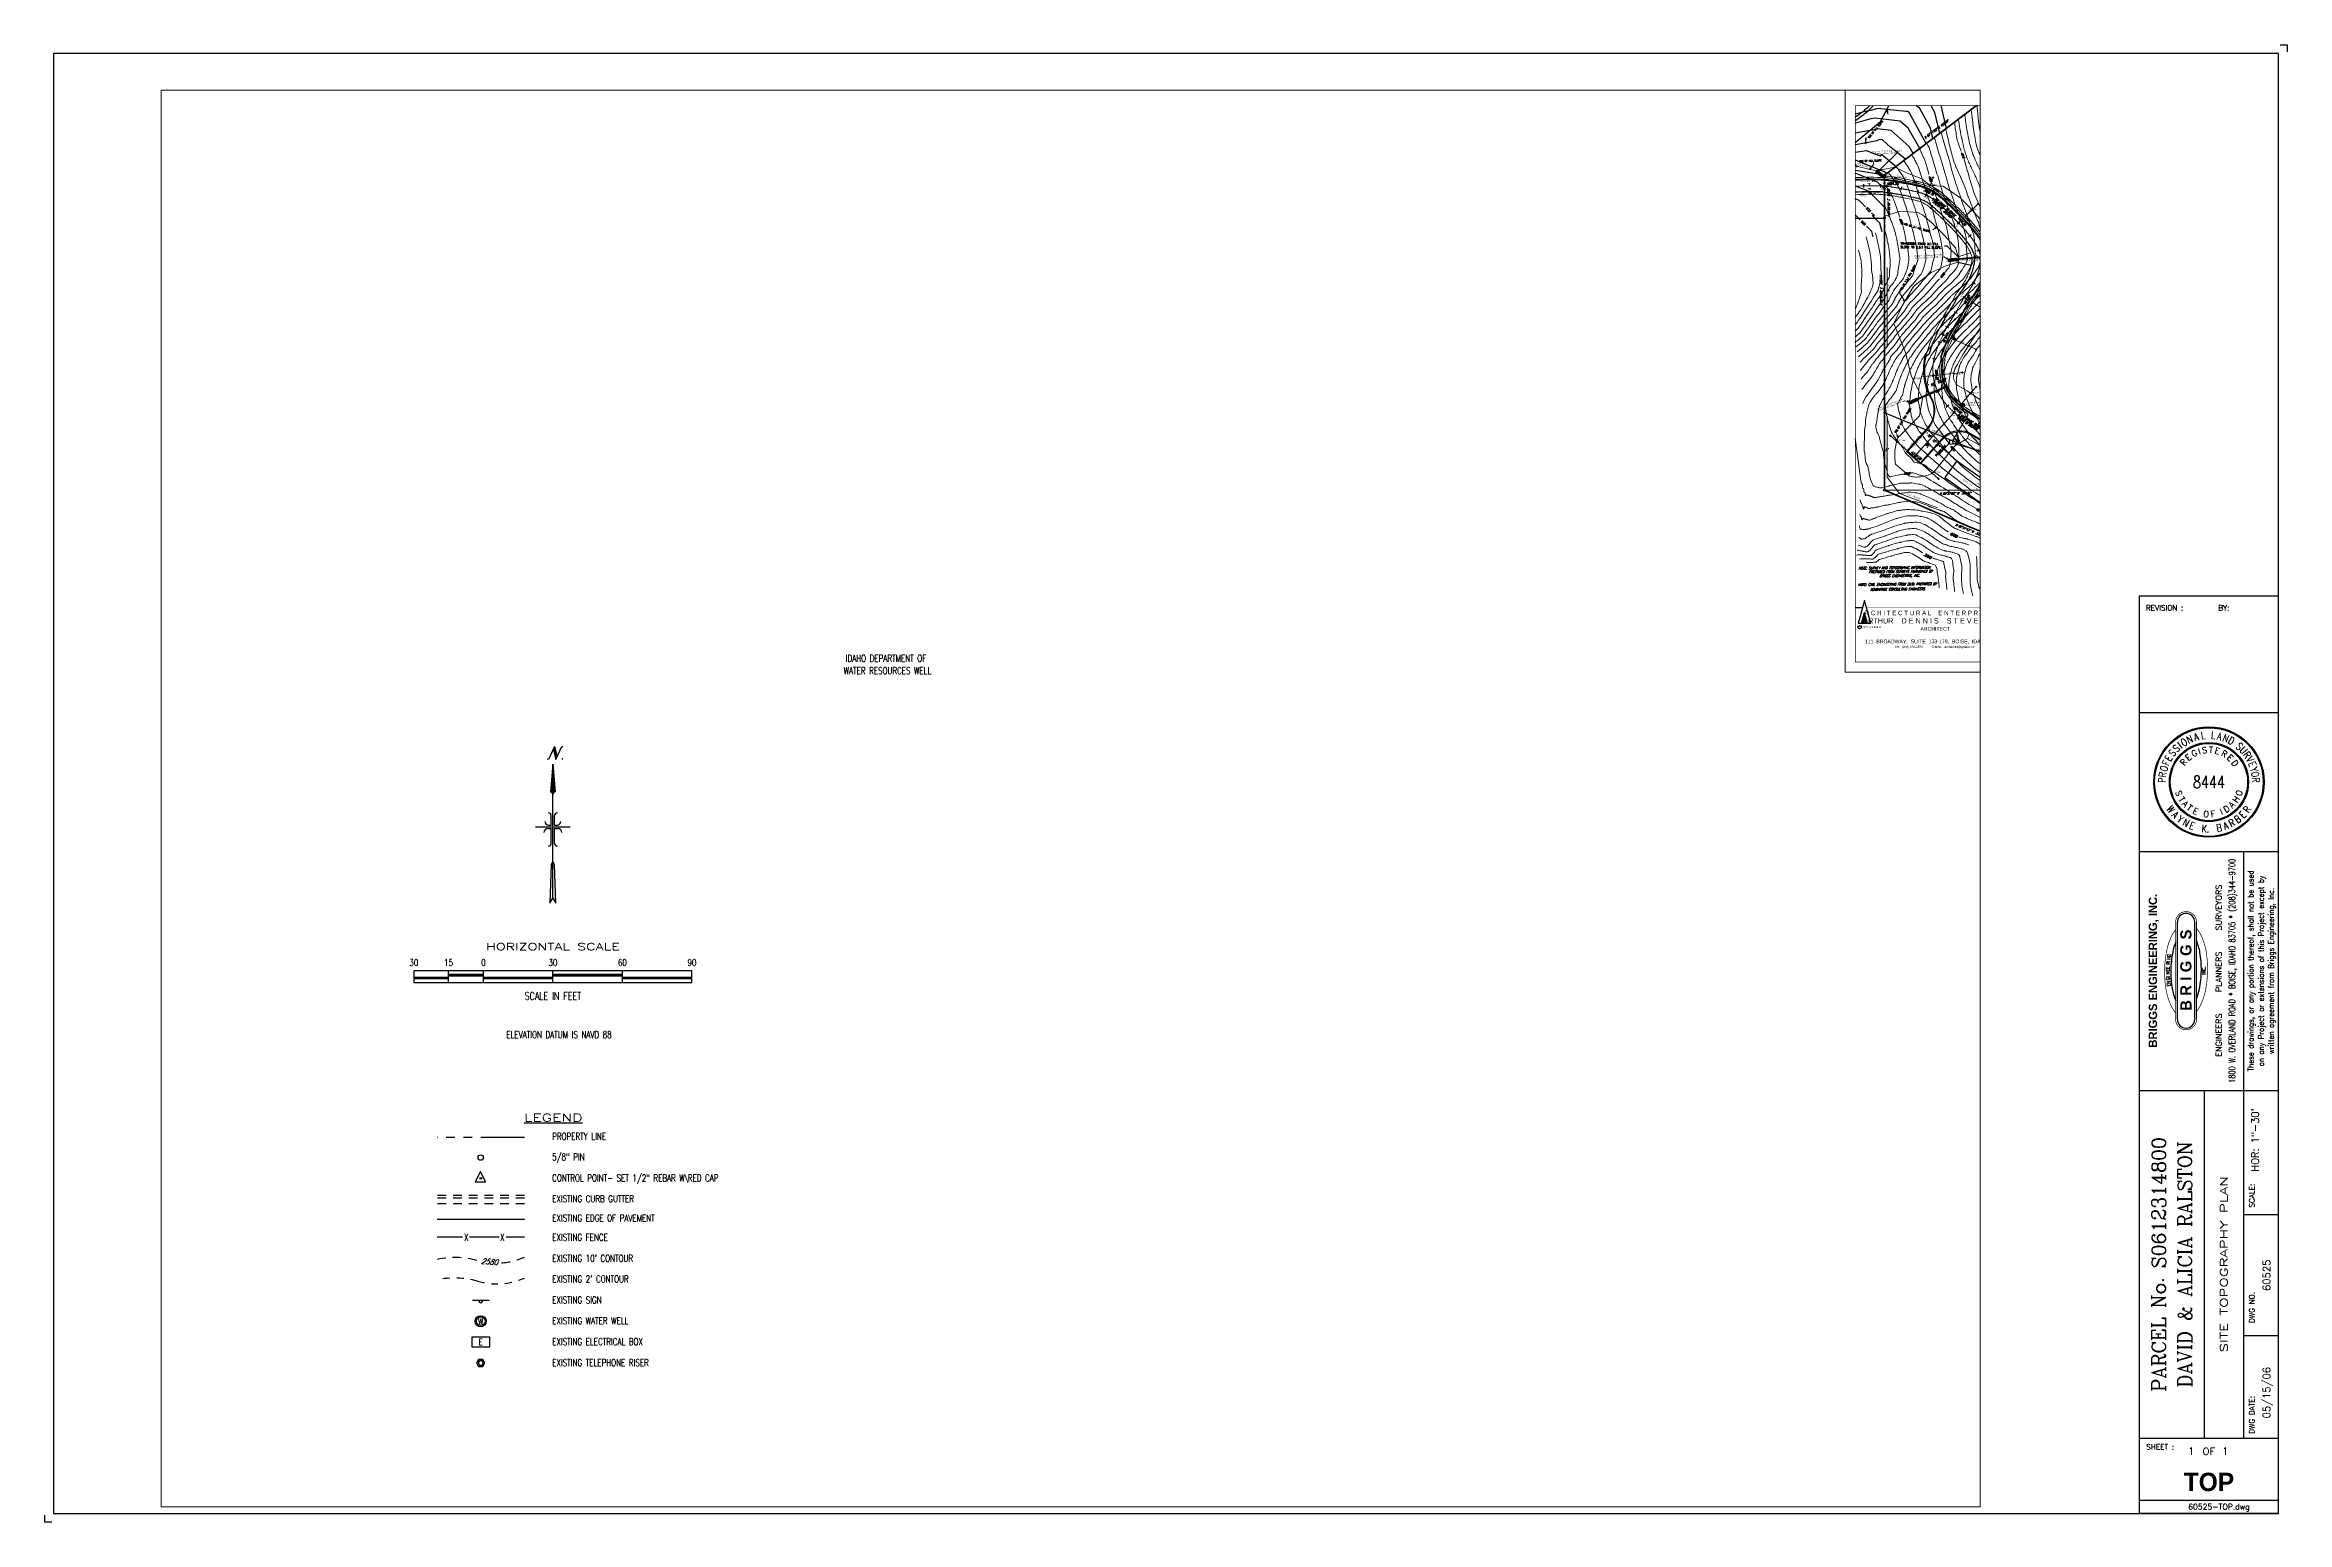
# Paper-space layout 'Layout1' of a CAD drawing. Header units: inches. Extents: x -0.1 to 32.1, y -0.1 to 21.1.
# The model-space entities are those that its viewports show. They can reach past a viewport. Long polylines and large blocks are cut down to what shows.
import ezdxf
from ezdxf.enums import TextEntityAlignment as Align

# ---------------------------------------------------------------- set-up
doc = ezdxf.new("R2010")
doc.units = ezdxf.units.IN
doc.header["$LTSCALE"] = 0.5
doc.header["$MEASUREMENT"] = 0
doc.header["$PDMODE"] = 1
for name, pattern in [('CENTER', [2, 1.25, -0.25, 0.25, -0.25]), ('CENTER2', [1.125, 0.75, -0.125, 0.125, -0.125]), ('HIDDEN', [0.375, 0.25, -0.125]), ('HIDDEN2', [0.1875, 0.125, -0.0625]), ('PHANTOM', [2.5, 1.25, -0.25, 0.25, -0.25, 0.25, -0.25]), ('Solid', [0, 0])]:
    doc.linetypes.add(name, pattern=pattern)
doc.layers.get('0').update_dxf_attribs({"linetype": 'CONTINUOUS'})
doc.layers.get('Defpoints').update_dxf_attribs({"linetype": 'CONTINUOUS'})
for name, color, linetype in [('ADJOINER', 1, 'CONTINUOUS'), ('BOUNDARY', 6, 'CONTINUOUS'), ('C-ANNO', 250, 'CONTINUOUS'), ('C-STMP', 250, 'CONTINUOUS'), ('C-TTLB', 4, 'CONTINUOUS'), ('C-TTLB-ANNO', 250, 'CONTINUOUS'), ('CT-ROAD-ANNO', 52, 'CONTINUOUS'), ('CTR', 251, 'CONTINUOUS'), ('CTRINDEX', 7, 'CONTINUOUS'), ('D-SCRATCH', 4, 'CONTINUOUS'), ('LAYER_2', 7, 'CONTINUOUS'), ('LLMASONRY', 12, 'CONTINUOUS'), ('SEPTIC', 7, 'CONTINUOUS'), ('TEXT', 7, 'CONTINUOUS'), ('TITLE BLOCK', 7, 'CONTINUOUS'), ('V-ANNO', 250, 'CONTINUOUS'), ('VX-PHON', 20, 'TELEPHONE'), ('VX-PINS', 7, 'HIDDEN2'), ('VX-POWR', 240, 'XOHP')]:
    doc.layers.add(name, color=color, linetype=linetype)
for name, color, linetype, lineweight in [('ARCHENT RD', 3, 'CENTER', 20), ('CONTROL', 6, 'CENTER', 25), ('D-CL', 5, 'CENTER2', 9), ('FOOTING TILE', 3, 'HIDDEN', 20), ('LAYOUT', 6, 'CENTER', 25), ('Object', 4, 'CONTINUOUS', 30), ('ROOFLINE', 6, 'HIDDEN', 30), ('V-BNDY', 3, 'PHANTOM', 40), ('VX-TOPO-MAJR', 1, 'HIDDEN', 20), ('VX-TOPO-MINR', 7, 'CONTINUOUS', 5)]:
    doc.layers.add(name, color=color, linetype=linetype, lineweight=lineweight)
doc.styles.add('ACE', font='simplex.shx', dxfattribs={"height": 2.5})
doc.styles.add('ARCH ENT', font='technical.ttf', dxfattribs={"height": 2})
doc.styles.add('ARCHENT', font='technical.ttf', dxfattribs={"height": 6})
doc.styles.add('ARCHENTLTD', font='technical.ttf', dxfattribs={"height": 6})
doc.styles.add('BEI', font='romans.shx', dxfattribs={"width": 0.75})
doc.styles.add('BOLD-H', font='BOLD-H')
doc.styles.add('EXIST', font='romans.shx', dxfattribs={"width": 0.75, "oblique": 20, "height": 12})
doc.styles.add('ROMANC', font='ROMANC')
doc.styles.add('romand', font='romand.shx', dxfattribs={"width": 0.75, "height": 0.15})
doc.styles.add('romans', font='romans.shx', dxfattribs={"width": 0.75, "height": 0.14})
doc.styles.add('ROMANT', font='ROMANC', dxfattribs={"width": 0.75, "height": 0.17})
doc.styles.add('SBOLD', font='SBOLD')
doc.styles.add('SPHAND', font='SPHAND', dxfattribs={"bigfont": 'SPHAND'})
doc.styles.get("Standard").update_dxf_attribs({"font": 'romans.shx', "width": 0.75})
doc.linetypes.add('EP', pattern='A,1,-0.08,["EP",BEI,S=0.16,R=0,X=0,Y=-0.08],-0.35', length=1.43)
doc.linetypes.add('FENCE', pattern='A,1,-0.15,["X",BEI,S=0.16,R=180,X=0,Y=0.08],0.35', length=1.5)
doc.linetypes.add('TELEPHONE', pattern='A,2,-0.08,["T",BEI,S=0.16,R=0,X=0,Y=-0.08],-0.25', length=2.33)
doc.linetypes.add('XOHP', pattern='A,2,-0.08,["OHP",EXIST,S=0.12,R=0,X=0,Y=-0.06],-0.55', length=2.63)
doc.dimstyles.new('ARCHENTLTD', dxfattribs={"dimtxt": 12, "dimasz": 6, "dimexe": 9, "dimexo": 3, "dimgap": 1, "dimtad": 0, "dimdec": 3, "dimzin": 1, "dimdsep": 46, "dimlunit": 4, "dimtxsty": 'ARCHENT', "dimcen": 6, "dimadec": 3, "dimazin": 0, "dimtfac": 1, "dimtdec": 3, "dimtofl": 0, "dimtmove": 0, "dimatfit": 3, "dimfxl": 1, "dimfrac": 2, "dimtolj": 1, "dimtzin": 0, "dimarcsym": 0})
doc.dimstyles.get("Standard").update_dxf_attribs({"dimscale": 50, "dimtxt": 0.18, "dimasz": 0.18, "dimexe": 0.18, "dimexo": 0.0625, "dimgap": 0.09, "dimtad": 0, "dimtoh": 1, "dimzin": 0, "dimdsep": 46, "dimtxsty": 'BEI', "dimcen": 0.09, "dimclrd": 256, "dimclre": 256, "dimclrt": 256, "dimadec": 1, "dimazin": 0, "dimtfac": 1, "dimtofl": 0, "dimtmove": 0, "dimatfit": 3, "dimfxl": 1, "dimtolj": 1, "dimtzin": 0, "dimlwd": -1, "dimlwe": -1, "dimarcsym": 0})

# ---------------------------------------------------------------- blocks, each defined once
blk = doc.blocks.new('TTLBLKV')
at = {"layer": 'C-TTLB'}
for p, q in [((-2, 13.2), (0, 13.2)), ((-2, 0), (-2, 13.2)), ((0, 0), (0, 13.2)), ((-2, 11.521), (0, 11.521)), ((-2, 9.521), (0, 9.521)), ((-1.065, 1.083), (-1.065, 6.083)), ((0, 0), (-2, 0))]:
    blk.add_line(p, q, dxfattribs=at)
for points in [[(-0.5, 1.083), (-0.5, 9.521)], [(-2, 6.083), (0, 6.083)], [(0, 4.298), (-0.5, 4.298)], [(0, 2.553), (-0.5, 2.553)], [(-2, 1.083), (0, 1.083)]]:
    blk.add_lwpolyline(points, dxfattribs=at)
at = {"layer": 'C-TTLB-ANNO', "color": 50}
for p, q in [((-1.454, 7.107), (-1.454, 8.507)), ((-1.204, 7.107), (-1.204, 8.507))]:
    blk.add_line(p, q, dxfattribs=at)
at = {"layer": 'C-TTLB-ANNO', "color": 3}
blk.add_line((-2, 0.192), (0, 0.192), dxfattribs=at)
at = {"layer": 'C-TTLB-ANNO', "color": 50, "const_width": 0.01}
for points in [[(-1.479, 8.399, 0.058366), (-1.54, 8.301, 0.059691), (-1.608, 8.094, 0.046081), (-1.638, 7.815, 0.046081)], [(-1.179, 8.507, 1), (-1.479, 8.507, 1)], [(-1.178, 7.22, 0.058714), (-1.117, 7.319, 0.059691), (-1.049, 7.526, 0.046081), (-1.019, 7.805, 0.046081), (-1.04, 8.085, 0.059691), (-1.102, 8.294, 0.072236), (-1.177, 8.415, 0.18824)], [(-1.638, 7.815, 0.046081), (-1.617, 7.534, 0.059691), (-1.555, 7.326, 0.072922), (-1.48, 7.203, 0.18824)], [(-1.479, 7.107, 1), (-1.179, 7.107, 1)]]:
    blk.add_lwpolyline(points, format="xyb", dxfattribs=at)
for points in [[(-1.479, 7.107), (-1.479, 8.507)], [(-1.179, 7.107), (-1.179, 8.507)]]:
    blk.add_lwpolyline(points, dxfattribs=at)
at = {"layer": 'C-TTLB-ANNO', "color": 50}
for points in [[(-1.48, 8.212, 0.043037), (-1.52, 8.076, 0.046081), (-1.549, 7.813, 0.046081)], [(-1.175, 7.412, 0.041606), (-1.137, 7.543, 0.046081), (-1.109, 7.806, 0.046081), (-1.129, 8.07, 0.054323), (-1.178, 8.242, 0.101312)], [(-1.549, 7.813, 0.046081), (-1.528, 7.55, 0.054013), (-1.48, 7.379, 0.101312)]]:
    blk.add_lwpolyline(points, format="xyb", dxfattribs=at)
for centre, start, end in [((-1.329, 8.507), 0, 180), ((-1.329, 7.107), 180, 0)]:
    blk.add_arc(centre, 0.125, start, end, dxfattribs=at)
at = {"layer": 'C-TTLB-ANNO', "color": 11}
for s, p in [('REVISION :        BY:', (-1.906, 12.988)), ('SHEET :', (-1.902, 0.919))]:
    blk.add_text(s, height=0.0765, dxfattribs=at).set_placement(p)
at = {"layer": 'C-TTLB-ANNO', "color": 50}
blk.add_text('ENGINEERS    PLANNERS    SURVEYORS', height=0.085, rotation=90, dxfattribs=at).set_placement((-0.817, 7.807), align=Align.CENTER)
at = {"layer": 'C-TTLB-ANNO', "color": 11}
for s, height, width, p in [('1800 W. OVERLAND ROAD * BOISE, IDAHO 83705 * (208)344-9700', 0.09, 0.7, (-0.624, 7.805)), ('These drawings, or any portion thereof, shall not be used', 0.081, 0.9, (-0.359, 7.804)), ('on any Project or extensions of this Project except by', 0.081, 0.9, (-0.209, 7.804)), ('written agreement from Briggs Engineering, Inc.', 0.081, 0.9, (-0.066, 7.804))]:
    blk.add_text(s, height=height, rotation=90, dxfattribs=dict(at, width=width)).set_placement(p, align=Align.CENTER)
at = {"layer": 'C-TTLB-ANNO', "color": 11, "style": 'SBOLD'}
blk.add_text('BRIGGS ENGINEERING, INC.', height=0.12, rotation=90, dxfattribs=at).set_placement((-1.746, 7.807), align=Align.CENTER)
at = {"layer": 'C-TTLB-ANNO', "color": 50, "style": 'SBOLD'}
for s, p in [('S', (-1.252, 8.257)), ('G', (-1.252, 8.02)), ('G', (-1.252, 7.785)), ('I', (-1.252, 7.664)), ('R', (-1.252, 7.446)), ('B', (-1.25, 7.231))]:
    blk.add_text(s, height=0.16, rotation=90, dxfattribs=at).set_placement(p)
at = {"layer": 'C-TTLB-ANNO', "color": 50, "width": 0.9}
for s, p in [('NEE', (-1.565, 7.811)), ('INC.', (-1.048, 7.81))]:
    blk.add_text(s, height=0.05, rotation=90, dxfattribs=at).set_placement(p, align=Align.CENTER)
for s, rotation, p in [('RI', 87.0771, (-1.561, 7.893)), ('NG', 82.5078, (-1.555, 7.958))]:
    blk.add_text(s, height=0.05, rotation=rotation, dxfattribs=at).set_placement(p)
for s, rotation, p in [('GI', 93.409, (-1.565, 7.728)), ('EN', 96.3544, (-1.558, 7.663))]:
    blk.add_text(s, height=0.05, rotation=rotation, dxfattribs=at).set_placement(p, align=Align.RIGHT)
at = {"layer": 'C-TTLB-ANNO', "color": 11}
for s, p in [('SCALE:', (-0.344, 4.4)), ('DWG NO.', (-0.344, 2.739)), ('DWG DATE:', (-0.344, 1.145))]:
    blk.add_text(s, height=0.0765, rotation=90, dxfattribs=at).set_placement(p)
blk = doc.blocks.new('bei-ttlb')
blk.add_blockref('TTLBLKV', (32, 0))
at = {"layer": 'C-TTLB-ANNO', "color": 83}
for s, height, style, p in [('PARCEL No. S0612314800', 0.2, 'ROMANC', (30.38, 3.583)), ('DAVID & ALICIA RALSTON', 0.2, 'ROMANC', (30.753, 3.583)), ('60525', 0.105, 'BEI', (31.882, 3.426))]:
    blk.add_text(s, height=height, rotation=90, dxfattribs=dict(at, style=style)).set_placement(p, align=Align.CENTER)
at = {"layer": 'C-TTLB-ANNO', "color": 73, "style": 'BEI'}
blk.add_text('OF', height=0.105, dxfattribs=at).set_placement((31, 0.894), align=Align.MIDDLE)
blk = doc.blocks.new('TTBL-24X36')
at = {"layer": 'C-TTLB'}
blk.add_lwpolyline([(0, 0), (32, 0), (32, 21), (0, 21)], close=True, dxfattribs=at)
at = {"layer": 'Defpoints'}
for points in [[(32.025, 21.125), (32.125, 21.125), (32.125, 21.025)], [(-0.025, -0.125), (-0.125, -0.125), (-0.125, -0.025)]]:
    blk.add_lwpolyline(points, dxfattribs=at)
blk.add_blockref('bei-ttlb', (0, 0))
blk = doc.blocks.new('30-Scale')
for p, q in [((-1.5, 0.523), (-1.5, 0.69)), ((-1, 0.523), (-1, 0.69)), ((0, 0.523), (0, 0.69)), ((1, 0.523), (1, 0.69))]:
    blk.add_line(p, q)
blk.add_lwpolyline([(2, 0.69), (-2, 0.69), (-2, 0.523), (2, 0.523)], close=True)
at = {"const_width": 0.04}
for points in [[(-1.5, 0.627), (-1, 0.627)], [(0, 0.627), (1, 0.627)], [(-2, 0.585), (-1.5, 0.585)], [(-1, 0.585), (0, 0.585)], [(1, 0.585), (2, 0.585)]]:
    blk.add_lwpolyline(points, dxfattribs=at)
blk.add_point((-1.5, 0.648))
at = {"style": 'BEI'}
for s, height, width, p in [('HORIZONTAL SCALE', 0.1, 1.5, (0, 0.988)), ('30', 0.1, 0.75, (-2, 0.759)), ('15', 0.1, 0.75, (-1.5, 0.759)), ('0', 0.1, 0.75, (-1, 0.759)), ('30', 0.1, 0.75, (0, 0.759)), ('60', 0.1, 0.75, (1, 0.759)), ('90', 0.1, 0.75, (2, 0.759)), ('SCALE IN FEET', 0.11, 0.75, (0, 0.272))]:
    blk.add_text(s, height=height, dxfattribs=dict(at, width=width)).set_placement(p, align=Align.CENTER)
blk = doc.blocks.new('narrow')
at = {"linetype": 'Continuous'}
for p, q in [((0.023, 1.154), (-0.065, 0.966)), ((0.005, 1.115), (0.042, 0.966)), ((0.023, 1.154), (0.06, 1.007)), ((0.042, 0.966), (0.129, 1.154)), ((0, 0.9), (-0.035, 0.5)), ((0, -1.025), (0, 0.9)), ((0, 0.9), (0.035, 0.5)), ((-0.035, 0.5), (0.035, 0.5)), ((-0.25, 0), (0.25, 0)), ((-0.065, 0.025), (-0.025, 0.025)), ((-0.025, 0.025), (-0.025, 0.16)), ((0.025, 0.025), (0.025, 0.16)), ((0.025, 0.025), (0.065, 0.025)), ((-0.07, -0.025), (-0.025, -0.025)), ((-0.025, -0.24), (-0.025, -0.025)), ((0.025, -0.24), (0.025, -0.025)), ((0.025, -0.025), (0.07, -0.025)), ((-0.025, -0.544), (-0.042, -1.1)), ((0, -0.5), (-0.025, -0.544)), ((0.025, -0.544), (0, -0.5)), ((0.042, -1.1), (0.025, -0.544)), ((-0.042, -1.1), (0, -1.025)), ((0, -1.025), (0.042, -1.1))]:
    blk.add_line(p, q, dxfattribs=at)
for points, const_width in [([(-0.069, 0.972, 1), (-0.079, 0.972, 1)], 0.01), ([(0.142, 0.975, 1), (0.13, 0.975, 1)], 0.012), ([(0.144, 1.151, 1), (0.134, 1.151, 1)], 0.01)]:
    blk.add_lwpolyline(points, format="xyb", close=True, dxfattribs=dict(at, const_width=const_width))
for centre, radius, start, end in [((-0.04, 0.46), 0.04, 0, 82.8584), ((0.04, 0.46), 0.04, 97.1416, 180), ((-0.065, 0.075), 0.05, 180, 270), ((-0.065, 0.16), 0.04, 0, 90), ((0.065, 0.16), 0.04, 90, 180), ((0.065, 0.075), 0.05, 270, 0), ((-0.07, -0.085), 0.06, 90, 180), ((-0.065, -0.24), 0.04, 270, 0), ((0.065, -0.24), 0.04, 180, 270), ((0.07, -0.085), 0.06, 0, 90)]:
    blk.add_arc(centre, radius, start, end, dxfattribs=at)
for points in [[(0.042, 0.966), (0.023, 1.154), (0.005, 1.115)], [(0.042, 0.966), (0.023, 1.154), (0.06, 1.007)], [(-0.035, 0.5), (0, 0.9), (0.035, 0.5)], [(-0.027, 0.498), (0.035, 0.5), (-0.035, 0.499)], [(-0.027, 0.498), (0.035, 0.5), (0.025, 0.497)], [(-0.019, 0.494), (0.025, 0.497), (-0.027, 0.498)], [(-0.019, 0.494), (0.016, 0.492), (0.025, 0.497)], [(-0.013, 0.489), (0.016, 0.492), (-0.019, 0.494)], [(-0.013, 0.489), (0.01, 0.486), (0.016, 0.492)], [(0.01, 0.486), (-0.009, 0.485), (-0.013, 0.489)], [(-0.009, 0.485), (0.01, 0.486), (-0.005, 0.479)], [(-0.005, 0.479), (0.01, 0.486), (0.004, 0.478)], [(-0.005, 0.479), (0.004, 0.478), (-0.002, 0.473)], [(0.004, 0.478), (0.002, 0.472), (-0.002, 0.473)], [(0, 0.465), (-0.002, 0.473), (0.002, 0.472)]]:
    blk.add_solid(points, dxfattribs=at)
blk = doc.blocks.new('TT')
at = {"layer": 'C-TTLB-ANNO', "color": 83, "style": 'romans'}
for tag, p in [('1"=40\'', (31.717, 4.915)), ('1"=4\'', (31.893, 4.915)), ('DATE', (31.882, 1.368))]:
    blk.add_attdef(tag, p, '', height=0.105, rotation=90, dxfattribs=at)
at = {"layer": 'C-TTLB-ANNO', "color": 83, "style": 'romans', "width": 1.5}
blk.add_attdef('SHEET_NAME', text='', height=0.105, rotation=90, dxfattribs=at).set_placement((31.216, 3.583), align=Align.MIDDLE_CENTER)
at = {"layer": 'C-TTLB-ANNO', "color": 73, "style": 'romans'}
for tag, p in [('1', (30.746, 0.843)), ('2', (31.235, 0.843))]:
    blk.add_attdef(tag, text='', height=0.105, dxfattribs=at).set_placement(p, align=Align.CENTER)
at = {"layer": 'C-TTLB-ANNO', "color": 83, "style": 'BOLD-H'}
blk.add_attdef('SHEET', text='', height=0.264, dxfattribs=at).set_placement((31, 0.322), align=Align.CENTER)
at = {"layer": 'C-TTLB-ANNO', "color": 1, "style": 'romans'}
blk.add_attdef('\\DRAWINGNAME', (30.701, 0.056), '', height=0.081, dxfattribs=at)
blk = doc.blocks.new('wkb')
at = {"layer": 'C-STMP'}
for radius in [0.794, 0.787, 0.781, 0.569, 0.562, 0.556]:
    blk.add_circle((1, 1), radius, dxfattribs=at)
for s, height, rotation, style, width, p in [('O', 0.105, 32.1568, 'ROMANT', 0.8, (0.669, 1.527)), ('N', 0.105, 24.2514, 'ROMANT', 0.8, (0.744, 1.567)), ('A', 0.105, 15.7961, 'ROMANT', 0.8, (0.831, 1.599)), ('L', 0.105, 7.1711, 'ROMANT', 0.8, (0.922, 1.618)), ('L', 0.105, 354.7955, 'ROMANT', 0.8, (1.056, 1.62)), ('A', 0.105, 346.9906, 'ROMANT', 0.8, (1.14, 1.606)), ('N', 0.105, 338.8888, 'ROMANT', 0.8, (1.224, 1.581)), ('D', 0.105, 331.4335, 'ROMANT', 0.8, (1.298, 1.547)), ('F', 0.105, 66.1587, 'ROMANT', 0.8, (0.431, 1.252)), ('E', 0.105, 59.4549, 'ROMANT', 0.8, (0.464, 1.316)), ('S', 0.105, 51.5436, 'ROMANT', 0.8, (0.513, 1.387)), ('S', 0.105, 44.024, 'ROMANT', 0.8, (0.567, 1.448)), ('I', 0.105, 38.2235, 'ROMANT', 0.8, (0.615, 1.489)), ('R', 0.0889, 51.9445, 'ROMANC', 0.95, (0.671, 1.258)), ('E', 0.0889, 39.7692, 'ROMANC', 0.95, (0.732, 1.322)), ('G', 0.0889, 27.0617, 'ROMANC', 0.95, (0.81, 1.373)), ('I', 0.0889, 17.4111, 'ROMANC', 0.95, (0.875, 1.399)), ('S', 0.0889, 7.9227, 'ROMANC', 0.95, (0.942, 1.414)), ('T', 0.0889, 356.5947, 'ROMANC', 0.95, (1.025, 1.418)), ('E', 0.0889, 344.966, 'ROMANC', 0.95, (1.109, 1.404)), ('R', 0.0889, 331.3092, 'ROMANC', 0.95, (1.201, 1.367)), ('E', 0.0889, 318.8189, 'ROMANC', 0.95, (1.276, 1.315)), ('D', 0.0889, 305.7905, 'ROMANC', 0.95, (1.339, 1.245)), ('S', 0.105, 319.4894, 'ROMANT', 0.8, (1.404, 1.473)), ('U', 0.105, 312.5898, 'ROMANT', 0.8, (1.458, 1.421)), ('R', 0.105, 305.4445, 'ROMANT', 0.8, (1.507, 1.361)), ('V', 0.105, 299.0507, 'ROMANT', 0.8, (1.544, 1.302)), ('E', 0.105, 292.406, 'ROMANT', 0.8, (1.575, 1.237)), ('P', 0.105, 87.7245, 'ROMANT', 0.8, (0.378, 1.025)), ('R', 0.105, 80.9285, 'ROMANT', 0.8, (0.385, 1.098)), ('O', 0.105, 73.3259, 'ROMANT', 0.8, (0.404, 1.179)), ('Y', 0.105, 285.6013, 'ROMANT', 0.8, (1.599, 1.167)), ('O', 0.105, 279.4572, 'ROMANT', 0.8, (1.614, 1.102)), ('R', 0.105, 272.5454, 'ROMANT', 0.8, (1.622, 1.028)), ('W', 0.105, 305.701, 'ROMANT', 0.8, (0.41, 0.576)), ('S', 0.0889, 290.492, 'ROMANC', 0.95, (0.525, 0.822)), ('T', 0.0889, 302.5661, 'ROMANC', 0.95, (0.572, 0.727)), ('A', 0.0889, 312.6078, 'ROMANC', 0.95, (0.627, 0.657)), ('T', 0.0889, 323.0935, 'ROMANC', 0.95, (0.695, 0.594)), ('D', 0.0889, 33.4122, 'ROMANC', 0.95, (1.279, 0.576)), ('A', 0.0889, 44.9626, 'ROMANC', 0.95, (1.359, 0.641)), ('H', 0.0889, 57.2598, 'ROMANC', 0.95, (1.427, 0.726)), ('O', 0.0889, 69.923, 'ROMANC', 0.95, (1.477, 0.826)), ('R', 0.105, 54.299, 'ROMANT', 0.8, (1.59, 0.576)), ('A', 0.105, 314.0547, 'ROMANT', 0.8, (0.478, 0.494)), ('Y', 0.105, 322.4084, 'ROMANT', 0.8, (0.556, 0.424)), ('N', 0.105, 330.7621, 'ROMANT', 0.8, (0.645, 0.366)), ('E', 0.105, 339.1158, 'ROMANT', 0.8, (0.741, 0.321)), ('E', 0.0889, 335.5389, 'ROMANC', 0.95, (0.79, 0.538)), ('K.', 0.1046, 355.8232, 'ROMANT', 0.8, (0.947, 0.275)), ('O', 0.0889, 355.096, 'ROMANC', 0.95, (0.957, 0.495)), ('F', 0.0889, 7.1636, 'ROMANC', 0.95, (1.063, 0.497)), ('B', 0.105, 12.5305, 'ROMANT', 0.8, (1.158, 0.29)), ('I', 0.0889, 22.5408, 'ROMANC', 0.95, (1.194, 0.531)), ('A', 0.105, 20.8842, 'ROMANT', 0.8, (1.259, 0.321)), ('R', 0.105, 29.2379, 'ROMANT', 0.8, (1.355, 0.366)), ('B', 0.105, 37.5916, 'ROMANT', 0.8, (1.444, 0.424)), ('E', 0.105, 45.9453, 'ROMANT', 0.8, (1.522, 0.494))]:
    blk.add_text(s, height=height, rotation=rotation, dxfattribs=dict(at, style=style, width=width)).set_placement(p, align=Align.CENTER)
at = {"layer": 'C-STMP', "style": 'ROMANT', "width": 0.75}
blk.add_text('8444', height=0.1778, dxfattribs=at).set_placement((1, 0.911), align=Align.CENTER)
blk = doc.blocks.new('F-LGPIN')
at = {"linetype": 'Continuous'}
blk.add_circle((0, 0), 0.0391, dxfattribs=at)
blk = doc.blocks.new('Tick')
at = {"layer": 'D-SCRATCH'}
blk.add_line((0, -2), (0, 2), dxfattribs=at)
blk = doc.blocks.new('*D20')
at = {"layer": 'Defpoints', "color": 0, "lineweight": 20, "ltscale": 50}
for p in [(6836, 3665, -44590), (10029, 3306, -44590), (8945, 2815), (7516, 2264, -44590), (10029, 2345, -44590)]:
    blk.add_point(p, dxfattribs=at)
at = {"layer": 'LAYOUT', "ltscale": 50}
for start, end in [(9.2836, 15.9025), (344.1589, 350.7778)]:
    blk.add_arc((8868, 2825), 78, start, end, dxfattribs=at)
at = {"layer": 'LAYOUT', "lineweight": 20, "ltscale": 50}
for points in [[(8942, 2846), (8945, 2847), (8940, 2855)], [(8945, 2803), (8942, 2804), (8940, 2795)]]:
    blk.add_solid(points, dxfattribs=at)
at = {"layer": 'LAYOUT', "color": 6, "ltscale": 50, "insert": (8946, 2825), "char_height": 6.25, "attachment_point": 5, "rotation": 270.0307, "style": 'BEI'}
blk.add_mtext('\\A1;45.0°', dxfattribs=at)
blk = doc.blocks.new('EBOX')
blk.add_lwpolyline([(-0.125, -0.075), (-0.125, 0.075), (0.125, 0.075), (0.125, -0.075)], close=True)
at = {"style": 'BEI', "width": 0.75}
blk.add_text('E', height=0.09, dxfattribs=at).set_placement((0, 0), align=Align.MIDDLE)
blk = doc.blocks.new('RISER')
for points in [[(0.06, 0), (0.03, 0.052), (-0.03, 0.052), (-0.06, 0), (-0.03, -0.052), (0.03, -0.052)], [(0.037, 0), (0.019, 0.032), (-0.019, 0.032), (-0.037, 0), (-0.019, -0.032), (0.019, -0.032)]]:
    blk.add_lwpolyline(points, close=True)
blk.add_point((0, 0))

msp = doc.modelspace()

# ---------------------------------------------------------------- hatches: boundary and pattern name
at = {"layer": 'Object', "lineweight": 9, "ltscale": 75}
h = msp.add_hatch(dxfattribs=at)
h.set_pattern_fill('GRAVEL', scale=24, angle=-51.8795511, style=0)
h.set_pattern_definition([(176.13325, (-333.3502, 8975.3574), (-288.45519056, 17.70877347), [3.228864, -319.65811]), (133.090149, (-336.5717, 8975.5752), (196.668213, -211.75839656), [5.54083, -548.5422]), (80.630849, (-340.3569, 8979.6215), (-59.53698952, -351.7831006), [3.90691, -386.78477]), (215.394149, (-350.8553, 8983.2813), (392.4386281, 277.43093804), [5.04571, -499.52539]), (240.954149, (-354.9685, 8980.3588), (152.4956309, 272.1931116), [4.94772, -489.82495]), (305.394149, (-357.3707, 8976.0333), (-277.43093804, 392.4386281), [5.04571, -499.52539]), (345.814649, (-354.4482, 8971.9201), (-381.41427626, 97.29927717), [6.672696, -660.596376]), (20.375749, (-347.979, 8970.2849), (519.09468168, 193.77487641), [6.29971, -623.671704]), (69.550049, (-342.0734, 8972.4783), (126.92998187, 343.65212244), [5.0628, -501.21775]), (123.35685, (-340.3045, 8977.222), (144.09062674, -222.50818754), [5.77997, -283.21831]), (170.517849, (-343.4827, 8982.0499), (-385.47986142, 63.60249776), [7.47475, -740.001]), (86.93455, (-336.3767, 8964.4408), (9.5776255, 221.0616979), [2.551224, -252.572256]), (119.589649, (-336.2402, 8966.9883), (154.84032529, -275.08628865), [4.85369, -480.516264]), (173.12045, (-338.637, 8971.209), (-18.88116, -14.815605), [3.394104, -30.54701]), (151.31905, (-337.4083, 8974.3086), (111.8403323, -64.7745443), [1.82779, -180.95076]), (239.92185, (-339.012, 8975.186), (41.827868, 63.3279583), [2.58487, -126.65909]), (339.08425, (-340.3073, 8972.949), (82.2091276, -27.0121867), [4.198296, -135.74455]), (109.68555, (-336.386, 8971.45), (10.750084, -52.577893), [3.035784, -72.85889]), (324.509949, (-347.6048, 8986.1369), (204.79936332, -144.3648881), [4.2528, -421.02828]), (18.46665, (-344.1421, 8983.6679), (-266.9550669, -87.44711208), [3.567864, -353.21779]), (241.31905, (-332.6094, 8974.4134), (64.7745443, 111.8403323), [3.65556, -179.12299]), (291.730949, (-334.3638, 8971.2063), (-91.51271435, 233.25827583), [4.2528, -421.02828]), (287.56445, (-359.3112, 8976.9512), (-36.315798, 124.036947), [4.10112, -200.954976]), (242.89555, (-358.0735, 8973.0413), (133.6148717, 257.37728034), [3.43627, -340.19143]), (14.92185, (-351.3424, 8959.409), (124.036986, 36.315666), [3.65556, -179.12299]), (325.474449, (-347.8101, 8960.3503), (-268.12735043, 186.19271966), [4.023144, -398.290176]), (17.56445, (-358.602, 8968.6607), (-124.036947, -36.315798), [2.05056, -203.005536]), (49.43035, (-352.2313, 8960.542), (60.7090648, 78.143523), [1.22376, -121.152696]), (114.08425, (-351.4354, 8961.4714), (25.5656926, -71.4590443), [4.94772, -94.0068]), (134.129449, (-353.4545, 8965.9884), (167.03714373, -173.99594524), [4.5852, -453.93415]), (251.81055, (-342.0066, 8971.6156), (22.9466793, 48.512374), [3.46133, -83.071896]), (301.277649, (-343.0871, 8968.3272), (214.10274215, -350.61092654), [6.043056, -598.26151]), (9.06585, (-339.9496, 8963.1625), (-191.4304885, -28.1845934), [2.470944, -244.624176]), (38.12045, (-337.51, 8963.552), (4.06555, 33.696755), [1.44, -22.56]), (68.37685, (-353.1844, 8966.8105), (-72.90579794, -179.2337604), [3.334176, -330.08448]), (356.13325, (-351.9557, 8969.91), (288.45519056, -17.70877347), [6.45773, -316.42925]), (308.12045, (-345.513, 8969.475), (33.696755, -4.06555), [6.24, -17.76]), (273.425249, (-341.6606, 8964.5655), (-15.98768033, 292.520764), [3.794736, -375.678576]), (202.17505, (-341.434, 8960.7775), (-90.3402176, -40.3812524), [3.49445, -171.22819]), (155.766449, (-344.6699, 8959.4586), (-470.30803587, 210.58572716), [5.68956, -563.267376]), (123.546549, (-349.8581, 8961.7939), (-173.72176053, 260.27053673), [6.019176, -595.897776])])
h.paths.add_polyline_path([(7137.938, 6312.278), (7141.324, 6317.611), (7120.785, 6318.558, 0.003425083), (7119.421, 6296.563, 0.006027855), (7118.818, 6282.538), (7119.086, 6282.528), (7124.706, 6291.416)])
h = msp.add_hatch(dxfattribs=at)
h.set_pattern_fill('GRAVEL', scale=24, angle=-73.5988207, style=0)
h.set_pattern_definition([(154.41398, (661.2462, 10463.3907), (-261.423933, 123.19709766), [3.228864, -319.65811]), (111.37088, (658.334, 10464.7851), (104.34322929, -269.50416513), [5.54083, -548.5422]), (58.91158, (656.3149, 10469.945), (-185.4909289, -304.77716168), [3.90691, -386.78477]), (193.67488, (647.9161, 10477.2299), (467.2445668, 112.5100751), [5.04571, -499.52539]), (219.23488, (643.0134, 10476.037), (242.39725681, 196.43720967), [4.94772, -489.82495]), (283.67488, (639.1811, 10472.9076), (-112.5100751, 467.2445668), [5.04571, -499.52539]), (324.095379, (640.374, 10468.0049), (-318.3304832, 231.53769227), [6.672696, -660.596376]), (358.65648, (645.7788, 10464.0918), (553.95137818, -12.07732962), [6.29971, -623.671704]), (47.83078, (652.0768, 10463.9441), (245.09062578, 272.28401846), [5.0628, -501.21775]), (101.63758, (655.4756, 10467.6965), (51.520163, -260.03398825), [5.77997, -283.21831]), (148.798579, (654.30966, 10473.3576), (-334.577248886, 201.737616256), [7.47475, -740.001]), (65.21528, (654.3948, 10454.369), (90.70361155, 201.8238342), [2.551224, -252.572256]), (97.87038, (655.4643, 10456.6852), (42.0497097, -312.85749863), [4.85369, -480.516264]), (151.40118, (654.8, 10461.493), (-23.023403, -6.77667), [3.394104, -30.54701]), (129.59978, (657.088, 10463.918), (79.9301648, -101.5636266), [1.82779, -180.95076]), (218.20258, (655.923, 10465.3264), (62.2935257, 43.3534023), [2.58487, -126.65909]), (317.36498, (653.8918, 10463.7278), (66.3768422, -55.5167876), [4.198296, -135.74455]), (87.96628, (656.98, 10460.884), (-9.4700185, -52.82346), [3.035784, -72.85889]), (302.79068, (651.9926, 10478.68), (136.83672344, -209.90405249), [4.2528, -421.02828]), (356.74738, (654.2958, 10475.1048), (-280.3640474, 17.5501022), [3.567864, -353.21779]), (219.59978, (661.585, 10462.2395), (101.5636266, 79.9301648), [3.65556, -179.12299]), (270.01168, (658.7684, 10459.9094), (1.30331631, 250.56396688), [4.2528, -421.02828]), (265.84518, (637.718, 10474.4784), (12.1633428, 128.6703326), [4.10112, -200.954976]), (221.17628, (637.4209, 10470.388), (219.37414236, 189.66018042), [3.43627, -340.19143]), (353.20258, (638.6294, 10455.2326), (128.67032, -12.1634798), [3.65556, -179.12299]), (303.75518, (642.2593, 10454.7999), (-180.190166, 272.19755506), [4.023144, -398.290176]), (355.84518, (635.3088, 10466.514), (-128.6703326, 12.1633428), [2.05056, -203.005536]), (27.71108, (638.223, 10456.614), (85.316948, 50.130022), [1.22376, -121.152696]), (92.36498, (639.306, 10457.183), (-2.693341, -75.846856), [4.94772, -94.0068]), (112.41018, (639.102, 10462.1266), (90.79006717, -223.4572891), [4.5852, -453.93415]), (230.09128, (651.8196, 10463.118), (39.270104, 36.5767614), [3.46133, -83.071896]), (279.55838, (649.599, 10460.4628), (69.15639047, -404.95110774), [6.043056, -598.26151]), (347.34658, (650.6024, 10454.5036), (-188.27045585, 44.6568996), [2.470944, -244.624176]), (16.40118, (653.013, 10453.962), (16.24673, 29.800065), [1.44, -22.56]), (46.65758, (639.6572, 10462.7903), (-134.05718707, -139.5301646), [3.334176, -330.08448]), (334.41398, (641.9457, 10465.2152), (261.423933, -123.19709766), [6.45773, -316.42925]), (286.40118, (647.77, 10462.426), (29.800065, -16.24673), [6.24, -17.76]), (251.70598, (649.532, 10456.4402), (93.3973198, 277.6705673), [3.794736, -375.678576]), (180.45578, (648.341, 10452.8373), (-98.8702547, -4.083283), [3.49445, -171.22819]), (134.04718, (644.8466, 10452.8095), (-358.9908167, 369.67768476), [5.68956, -563.267376]), (101.82728, (640.8909, 10456.899), (-65.07342283, 306.08079328), [6.019176, -595.897776])])
h.paths.add_polyline_path([(6616.637, 5224.549), (6621.756, 5228.25), (6603.025, 5236.73, 0.003425083), (6593.619, 5216.802, 0.006027855), (6587.868, 5203.996), (6588.114, 5203.887), (6596.624, 5210.065)])
h = msp.add_hatch(dxfattribs=at)
h.set_pattern_fill('GRAVEL', scale=24, style=0)
h.set_pattern_definition([(228.0128, (17.28, 24), (-191.99995757, -216.0000322), [3.228864, -319.65811]), (184.9697, (15.12, 21.6), (288.00002524, 23.99979137), [5.54083, -548.5422]), (132.5104, (9.6, 21.12), (239.99977724, -264.00020817), [3.90691, -386.78477]), (267.2737, (0.24, 15.12), (23.99990443, 480.00000708), [5.04571, -499.52539]), (292.8337, (0, 10.08), (-120.00023773, 287.99991388), [4.94772, -489.82495]), (357.2737, (1.92, 5.52), (-480.00000708, 23.99990443), [5.04571, -499.52539]), (37.6942, (6.96, 5.28), (-312.000176295, -239.99976972), [6.672696, -660.596376]), (72.2553, (12.24, 9.36), (168.0002583, 527.99990955), [6.29971, -623.671704]), (121.4296, (14.16, 15.36), (-192.00019762, 311.99988088), [5.0628, -501.21775]), (175.2364, (11.52, 19.68), (264.0000227, -23.9997968), [5.77997, -283.21831]), (222.3974, (5.76, 20.16), (-288.000176426, -263.99980997), [7.47475, -740.001]), (138.8141, (24, 14.88), (-168.0000707, 143.9999355), [2.551224, -252.572256]), (171.4692, (22.08, 16.56), (311.99995884, -48.00018984), [4.85369, -480.516264]), (225, (17.28, 17.28), (-3e-15, -24.000007), [3.394104, -30.54701]), (203.1986, (15.6, 20.16), (119.9999935, 48.0000318), [1.82779, -180.95076]), (291.8014, (13.92, 19.44), (-23.9999979, 72.0000066), [2.58487, -126.65909]), (30.9638, (14.88, 17.04), (71.9999525, 48.0000596), [4.198296, -135.74455]), (161.5651, (18.48, 19.2), (48.0000104, -23.999962), [3.035784, -72.85889]), (16.3895, (0, 19.44), (240.00005276, 71.99982504), [4.2528, -421.02828]), (70.3462, (4.08, 20.64), (-95.99988594, -264.00005125), [3.567864, -353.21779]), (293.1986, (18.48, 24), (-48.0000318, 119.9999935), [3.65556, -179.12299]), (343.6105, (19.92, 20.64), (-240.00005276, 71.99982504), [4.2528, -421.02828]), (339.444, (0, 4.56), (-120.0000443, 47.9999039), [4.10112, -200.954976]), (294.7751, (3.84, 3.12), (-119.99981254, 264.00008212), [3.43627, -340.19143]), (66.8014, (18.72, 0), (48.0000318, 119.9999935), [3.65556, -179.12299]), (17.354, (20.16, 3.36), (-312.00004846, -95.99986805), [4.023144, -398.290176]), (69.444, (6.96, 0), (-47.9999039, -120.0000443), [2.05056, -203.005536]), (101.3099, (17.28, 0), (-23.9999432, 96.000018), [1.22376, -121.152696]), (165.9638, (17.04, 1.2), (72.000013, -23.9999534), [4.94772, -94.0068]), (186.009, (12.24, 2.4), (239.99999402, 23.99998362), [4.5852, -453.93415]), (303.6901, (14.88, 14.88), (-24.000032, 47.9999894), [3.46133, -83.071896]), (353.1572, (16.8, 12), (407.99998477, -48.00019195), [6.043056, -598.26151]), (60.9454, (22.8, 11.28), (-96.00000065, -168.0000092), [2.470944, -244.624176]), (90, (24, 13.44), (-24, 24), [1.44, -22.56]), (120.2564, (11.76, 3.12), (95.9998773, -168.00005894), [3.334176, -330.08448]), (48.0128, (10.08, 6), (191.99995757, 216.0000322), [6.45773, -316.42925]), (0, (14.4, 10.8), (24, 24), [6.24, -17.76]), (325.3048, (20.64, 10.8), (-239.99986222, 168.00020663), [3.794736, -375.678576]), (254.0546, (23.76, 8.64), (-23.9999973, -96.000003), [3.49445, -171.22819]), (207.646, (22.8, 5.28), (-455.99989937, -240.00018512), [5.68956, -563.267376]), (175.4261, (17.76, 2.64), (-312.0000134, 23.99987523), [6.019176, -595.897776])])
h.paths.add_polyline_path([(6708.986, 4248.191, 0.003425083), (6725.447, 4233.541, 0.006027855), (6736.109, 4224.408), (6736.282, 4224.613), (6732.758, 4234.521), (6724.515, 4257.809), (6722.41, 4263.765)])
at = {"layer": 'TITLE BLOCK', "lineweight": 20, "ltscale": 1.5}
msp.add_hatch(color=1, dxfattribs=at).paths.add_polyline_path([(5415.297, 1196.56), (5373.037, 1352.189), (5330.777, 1196.56)])

# ---------------------------------------------------------------- linework, layer by layer
at = {"layer": 'ADJOINER', "color": 3}
msp.add_line((5243.357, 6882.53), (5653.929, 6883.481), dxfattribs=at)
at = {"layer": 'ARCHENT RD', "color": 4, "lineweight": 20, "ltscale": 75}
for p, q in [((5534, 7544), (5297, 7601)), ((5534, 7544), (5802.693, 7598.089)), ((5944.657, 7526.309), (5801.991, 7597.956)), ((6174.399, 7431.829), (5941.385, 7527.802)), ((6176.599, 7430.789), (6292.494, 7340.271)), ((6474.166, 7329.889), (6292.494, 7340.271)), ((6708.549, 7170.075), (6474.166, 7329.889)), ((5646.325, 6906.245), (5872.53, 6981.385)), ((5872.53, 6981.385), (6121.643, 6959.037)), ((6190.532, 6922.33), (6121.643, 6959.037)), ((6342.99, 6792.068), (6190.532, 6922.33)), ((6886.483, 6991.936), (6708.549, 7170.075)), ((7061.592, 6790.074), (6888.783, 6989.465)), ((6503.46, 6630.751), (6340.164, 6794.687)), ((6649.507, 6465.772), (6503.46, 6630.751)), ((7227.335, 6542.589), (7065.236, 6785.296)), ((7227.335, 6542.589), (7065.236, 6785.296)), ((6687.876, 6336.748), (6679.487, 6265.889)), ((6687.876, 6336.748), (6861.219, 6392.922)), ((6058.33, 5921.591), (6309.922, 6117.13)), ((6309.909, 6117.12), (6516.06, 6212.647)), ((6516.06, 6212.647), (6679.487, 6265.889)), ((6058.33, 5921.591), (5902.473, 5650.764)), ((5903.298, 5652.328), (5784.791, 5406.067)), ((5784.791, 5406.067), (5949.35, 4997.792)), ((6874.058, 5159.697), (7000.577, 5349.286)), ((6995.486, 5342.907), (7166.282, 5523.073)), ((6761.847, 4980.615), (6874.804, 5160.851)), ((6026.784, 4672.431), (5949.35, 4997.792)), ((6762.855, 4982.298), (6673.232, 4825.389)), ((6184.96, 4350.517), (6026.784, 4672.431)), ((6673.195, 4539.526, -41103.276), (6813.56, 4457.476)), ((6813.56, 4457.476), (7046.593, 4299.035, 3818.472)), ((5845.374, 3806.316, -41103.276), (6142.221, 4107.071)), ((6142.221, 4107.071), (6184.96, 4350.517)), ((7046.593, 4299.035, 3818.472), (7279.236, 4175.436)), ((6819.12, 3790.088), (6639.592, 3686.365)), ((6839.874, 3869.978, 37284.955), (6819.12, 3790.088)), ((7074.197, 3647.172), (6819.12, 3790.088)), ((6343.574, 3317.762), (6639.592, 3686.365)), ((7298.566, 3522.27), (7073.595, 3647.504)), ((5808.613, 3432.512, -38307.036), (6003.981, 3260.924, -2080.283))]:
    msp.add_line(p, q, dxfattribs=at)
at = {"layer": 'ARCHENT RD', "color": 4, "lineweight": 20}
for p, q in [((5568.188, 7541.988), (5579.578, 7566.156)), ((5568.188, 7541.988), (5593.036, 7551.808)), ((5579.555, 7566.023), (5583.828, 7556.446)), ((5583.828, 7556.446), (5612.093, 7584.068)), ((5593.304, 7551.953), (5583.828, 7556.446)), ((5612.906, 7583.729), (5845, 7811)), ((5844.906, 7810.729), (5811.791, 7811.322)), ((6490.594, 6337.049), (6457.491, 6335.991)), ((6524.541, 6316.813), (6490.594, 6337.049)), ((6516.38, 6310.227), (6524.541, 6316.813)), ((6542.755, 6305.956), (6516.38, 6310.227)), ((6526.453, 6327.125), (6524.541, 6316.813)), ((6542.755, 6305.956), (6526.453, 6327.125)), ((5939.406, 4320.018), (5908.273, 4308.72)), ((5977.962, 4311.34), (5939.406, 4320.018)), ((5972.254, 4302.543), (5977.962, 4311.34)), ((5998.649, 4306.684), (5972.254, 4302.543)), ((5976.573, 4321.735), (5977.962, 4311.34)), ((5998.649, 4306.684), (5976.573, 4321.735))]:
    msp.add_line(p, q, dxfattribs=at)
at = {"layer": 'ARCHENT RD', "color": 4, "ltscale": 75}
msp.add_line((6649.507, 6465.772), (6687.876, 6336.748), dxfattribs=at)
at = {"layer": 'ARCHENT RD', "color": 7, "linetype": 'FENCE', "lineweight": 20, "ltscale": 75}
for p, q in [((5690.844, 6191.024), (5690.769, 5071.247)), ((5690.706, 4110.155), (5690.648, 3247.54)), ((5690.648, 3247.54), (5861.458, 3018.379)), ((5861.458, 3018.379), (6398.288, 2818.474))]:
    msp.add_line(p, q, dxfattribs=at)
at = {"layer": 'ARCHENT RD', "color": 4, "lineweight": 25, "ltscale": 75}
msp.add_line((6679.487, 6265.889), (6869.002, 6222.881), dxfattribs=at)
at = {"layer": 'ARCHENT RD', "color": 4, "linetype": 'Continuous', "lineweight": 9, "ltscale": 150}
msp.add_line((6166.632, 4657.227), (6506.574, 4691.942), dxfattribs=at)
at = {"layer": 'ARCHENT RD', "color": 5, "linetype": 'CENTER', "lineweight": 15, "ltscale": 75}
msp.add_line((6069.706, 3532.045), (6629.776, 4158.034), dxfattribs=at)
at = {"layer": 'ARCHENT RD', "linetype": 'Continuous', "lineweight": 5, "ltscale": 25}
msp.add_line((6621.922, 4148.963), (6645.486, 4176.178), dxfattribs=at)
at = {"layer": 'ARCHENT RD', "color": 7, "linetype": 'Continuous', "lineweight": 20}
for p, q in [((5963.334, 3611.114), (6266.036, 3949.443)), ((6160.075, 3435.091), (6468.49, 3779.805)), ((5963.334, 3611.114), (6160.075, 3435.091))]:
    msp.add_line(p, q, dxfattribs=at)
at = {"layer": 'ARCHENT RD', "color": 7, "linetype": 'Continuous', "lineweight": 30}
msp.add_line((5980.278, 3612.056), (6159.133, 3452.035), dxfattribs=at)
at = {"layer": 'ARCHENT RD'}
for centre in [(6238.809, 7206.432), (6691.058, 6815.46), (6998.928, 6315.022), (6771.72, 5770.95), (6475.682, 5248.88), (6336.603, 4674.585), (6629.776, 4158.034), (7130.742, 3846.257), (6069.748, 3531.855)]:
    msp.add_circle(centre, 12, dxfattribs=at)
at = {"layer": 'ARCHENT RD', "lineweight": 20}
for centre, radius, start, end in [((5231.651, 7618.813, -33526.194), 24.004, 324.5815817, 53.9811446), ((5280.182, 7583.529, -33526.194), 24, 53.9811446, 143.9811446)]:
    msp.add_arc(centre, radius, start, end, dxfattribs=at)
at = {"layer": 'ARCHENT RD', "color": 4, "lineweight": 20, "ltscale": 75}
for centre, radius, start, end in [((6908.623, 4662.575, -41103.276), 286.059, 146.0379216, 174.4531576), ((6908.623, 4662.575, -41103.276), 286.059, 146.0379216, 160.2455396), ((6792.418, 4661.933, -41103.276), 170.874, 170.4691478, 225.754791), ((6458.619, 3557.299, -41103.276), 661.876, 157.8996771, 190.8673047), ((6103.241, 3710.782), 460.678, 257.5571941, 301.4459734)]:
    msp.add_arc(centre, radius, start, end, dxfattribs=at)
at = {"layer": 'ARCHENT RD', "color": 1, "linetype": 'Continuous', "ltscale": 7.5}
msp.add_point((5395.221, 3097.894, -44589.526), dxfattribs=at)
at = {"layer": 'BOUNDARY', "color": 3}
msp.add_line((5653.929, 7485.734), (5246.76, 7550.414), dxfattribs=at)
at = {"layer": 'C-ANNO', "color": 4, "linetype": 'Continuous', "lineweight": 9}
for p in [(2775.226, 7295.359, -44589.526), (3010.134, 7246.336, -44589.526)]:
    msp.add_point(p, dxfattribs=at)
at = {"layer": 'CONTROL', "linetype": 'Continuous', "lineweight": 5, "ltscale": 25}
for p, q in [((6283.647, 7317.928), (6292.494, 7340.271)), ((6292.494, 7340.271), (6336.672, 7451.843)), ((6777.469, 6898.724), (6880.46, 6997.965)), ((6880.46, 6997.965), (6966.872, 7081.23)), ((7118.752, 6322.416), (7331.669, 6335.554)), ((6873.335, 5707.12), (7166.291, 5523.097)), ((6585.093, 5199.847), (6830.358, 5089.931)), ((6830.358, 5089.931), (6939.864, 5040.856)), ((6455.982, 4686.776), (6625.593, 4704.096)), ((6455.982, 4686.776), (6506.574, 4691.942)), ((6455.982, 4686.776), (6506.574, 4691.942)), ((6455.982, 4686.776), (6475.879, 4688.808)), ((6625.593, 4704.096), (6744.972, 4716.287)), ((6708.343, 4248.772), (6861.078, 4425.168)), ((6861.078, 4425.168), (6939.629, 4515.886)), ((6907.926, 3921.861), (7060.662, 4098.257))]:
    msp.add_line(p, q, dxfattribs=at)
at = {"layer": 'CONTROL', "color": 4, "linetype": 'CENTER', "lineweight": 20}
for p, q in [((5736.132, 3830.493), (5763.612, 3805.906)), ((5763.612, 3805.906), (5825.562, 3750.48)), ((5825.562, 3750.48), (5980.278, 3612.056)), ((6159.133, 3452.035), (6322.669, 3305.72)), ((6322.669, 3305.72), (6412.1, 3225.706))]:
    msp.add_line(p, q, dxfattribs=at)
at = {"layer": 'CT-ROAD-ANNO', "color": 6, "linetype": 'Continuous', "lineweight": 30, "ltscale": 75}
for p, q in [((7117.056, 6349.466), (6653.393, 6306.556)), ((7117.994, 6337.502), (6654.499, 6294.607)), ((6501.885, 4516.394), (6107.941, 4342.612)), ((6506.973, 4505.523), (6112.784, 4331.633))]:
    msp.add_line(p, q, dxfattribs=at)
at = {"layer": 'CTR', "color": 6}
for points, elevation in [([(6238.029, 7926.147), (5999.904, 8362.295), (5977.296, 8379.318), (5950.938, 8378.569), (5559.105, 8421.508), (5458.787, 8392.111), (5382.606, 8379.172), (5244.191, 8338.634)], -33334.19), ([(6146.895, 7857.432), (5985.786, 8142.092), (5871.638, 8242.897), (5517.803, 8283.805), (5445.347, 8270.943), (5244.515, 8212.124)], -33358.191), ([(6427.495, 8069.005), (6358.062, 8364.974), (6307.291, 8458.745)], -33286.189), ([(6521.951, 8140.225), (6448.882, 8459.502)], -33262.189), ([(6055.799, 7788.745), (5999.465, 7888.279), (5747.584, 8110.719), (5553.444, 8134.506), (5531.203, 8123.886), (5244.166, 8072.932)], -33382.191), ([(5948.195, 7707.611), (5741.65, 7874.227), (5623.53, 7978.54), (5585.008, 7983.26), (5544.604, 7963.967), (5248.08, 7911.795)], -33406.192), ([(5243.03, 7698.724), (5642.384, 7537.987), (5647.136, 7541.723), (5685.975, 7509.79)], -33454.192), ([(5661.982, 7301.665), (5656.43, 7288.928), (5557.551, 7387.468), (5243.88, 7514.331)], -33478.193), ([(5653.929, 7033.71), (5428.966, 7257.902), (5245.298, 7332.186)], -33502.193), ([(5386.589, 7042.424), (5300.382, 7128.336), (5244.274, 7151.029)], -33526.194), ([(5619.784, 6688.198), (5588.696, 6812.024), (5479.789, 6919.688), (5511.603, 6917.839), (5472.269, 6957.038)], -33526.194)]:
    msp.add_lwpolyline(points, dxfattribs=dict(at, elevation=elevation))
at = {"layer": 'CTRINDEX', "color": 6}
for points, elevation in [([(6333.042, 7997.787), (6299.385, 8141.258), (6148.553, 8419.837), (6095.994, 8459.413)], -33310.19), ([(5245.114, 7805.151), (5398.632, 7831.097), (5591.948, 7753.288), (5616.142, 7772.312), (5816.035, 7607.962)], -33430.192), ([(5314.212, 6856.493), (5243.999, 6926.638)], -33550.194), ([(5496.716, 6618.326), (5478.004, 6692.859), (5399.786, 6771.001)], -33550.194)]:
    msp.add_lwpolyline(points, dxfattribs=dict(at, elevation=elevation))
at = {"layer": 'D-CL', "color": 7, "linetype": 'Continuous', "lineweight": 30, "ltscale": 50}
for p, q in [((6277.2, 4968.726), (6233.068, 4942.355)), ((6439.952, 4926.977), (6465.796, 4883.725))]:
    msp.add_line(p, q, dxfattribs=at)
at = {"layer": 'D-CL', "color": 7, "linetype": 'Continuous', "lineweight": 30}
for p, q in [((5980.278, 3612.056), (6274.979, 3941.441)), ((6159.133, 3452.035), (6459.547, 3787.807))]:
    msp.add_line(p, q, dxfattribs=at)
at = {"layer": 'D-CL', "ltscale": 0.01, "elevation": -44590.391}
msp.add_lwpolyline([(5666.049, 7331.735, 0.024337652), (5245.131, 7329.765, 0.024337652)], format="xyb", dxfattribs=at)
at = {"layer": 'D-CL', "color": 7, "linetype": 'Continuous', "lineweight": 30}
for points in [[(5629.842, 7249.155, -0.007303171), (5733.01, 7236.466, -0.008917969), (5786.588, 7228.136, -0.000153048), (5872.313, 7213.211, -0.002842056), (5875.988, 7212.549, -0.004093262), (5952.382, 7197.68, -0.002939943), (6059.349, 7175.294, -0.003385805), (6072.339, 7172.403, -0.00135487), (6107.055, 7164.332, -0.028662542), (6156.378, 7149.697, -0.026154029), (6209.971, 7127.161, -0.02704738), (6253.013, 7103.398, -0.028411156), (6290.509, 7076.894, -0.006557317), (6340.64, 7035.917, -0.010105991), (6370.787, 7009.553, -0.002459577), (6435.892, 6949.663, -0.00543709), (6463.859, 6923.109, -0.001785003), (6519.331, 6868.894, -0.002068829), (6566.705, 6821.874, -0.001603907), (6610.289, 6777.975, -0.003127401), (6631.887, 6755.806, -0.005509512), (6639.354, 6747.872, -0.001265703), (6676.539, 6707.271, -0.007687849), (6720.713, 6657.271, -0.00519686), (6785.465, 6580.057, -0.015653425), (6810.918, 6547, -0.009598411), (6852.691, 6486.672, -0.028021407), (6874.492, 6449.501, -0.022702269), (6898.268, 6397.521, -0.042036188), (6908.955, 6362.919, -0.039203915), (6914.532, 6322.518, -0.040078194), (6913.439, 6271.169, -0.034776711), (6902.725, 6209.102, -0.01442037), (6882.297, 6135.089, -0.023136875), (6867.738, 6094.501, -0.011007891), (6843.257, 6038.587, -0.016410064), (6826.168, 6004.737, -0.012162371), (6795.911, 5952.458, -0.011680541), (6761.668, 5899.308, -0.021804287), (6730.96, 5858.004, 0.030568277), (6700.544, 5815.56, 0.017106768), (6655.843, 5738.645, -0.009077191), (6580.736, 5604.497, -0.004966707), (6515.746, 5495.706, 0.00571377), (6457.671, 5398.158, 0.018215983), (6420.793, 5328.876, 0.007858539), (6348.701, 5174.542, 0.024721345), (6307.775, 5069.6, 0.014058579), (6277.2, 4968.726, 0.04860432)], [(5654.084, 7414.51, -0.005084406), (5755.853, 7402.905, -0.008917969), (5815.352, 7393.655, -0.000153048), (5901.179, 7378.713, -0.002842056), (5906.734, 7377.711, -0.004093262), (5985.827, 7362.317, -0.002939943), (6094.729, 7339.526, -0.003385805), (6109.939, 7336.142, -0.00135487), (6145.542, 7327.864, -0.028662542), (6213.316, 7307.754, -0.026154029), (6283.099, 7278.41, -0.02704738), (6342.041, 7245.869, -0.028411156), (6395.115, 7208.353, -0.006557317), (6448.658, 7164.588, -0.010105991), (6483.916, 7133.754, -0.002459577), (6550.237, 7072.745, -0.00543709), (6580.854, 7043.675, -0.001785003), (6637.184, 6988.621, -0.002068829), (6685.545, 6940.622, -0.001603907), (6729.888, 6895.959, -0.003127401), (6752.953, 6872.284, -0.005509512), (6762.957, 6861.654, -0.001265703), (6800.716, 6820.426, -0.007687849), (6848.311, 6766.554, -0.00519686), (6915.307, 6686.665, -0.015653425), (6947.175, 6645.274, -0.009598411), (6992.621, 6579.645, -0.028021407), (7023.94, 6526.243, -0.022702269), (7054.058, 6460.397, -0.042036188), (7073.067, 6398.852, -0.039203915), (7082.242, 6332.394, -0.040078194), (7080.576, 6254.161, -0.034776711), (7065.891, 6169.093, -0.01442037), (7042.886, 6085.741, -0.023136875), (7023.08, 6030.526, -0.011007891), (6995.633, 5967.836, -0.016410064), (6973.575, 5924.144, -0.012162371), (6939.225, 5864.792, -0.011680541), (6900.731, 5805.045, -0.021804287), (6861.285, 5751.987, 0.030568277), (6842.823, 5726.225, 0.017106768), (6803.897, 5659.247, -0.009077191), (6725.81, 5519.777, -0.004966707), (6659.109, 5408.121, 0.00571377), (6602.998, 5313.872, 0.018215983), (6571.869, 5255.392, 0.007858539), (6502.012, 5105.842, 0.024721345), (6467.119, 5016.368, 0.013687387), (6439.952, 4926.977, 0.04860432)], [(6232.939, 4941.841, 0.04860432), (6213.541, 4812.958, 0.038843623), (6217.413, 4660.542, 0.045491455), (6244.87, 4520.77, 0.045607791), (6297.088, 4388.514, 0.014707315)]]:
    msp.add_lwpolyline(points, format="xyb", dxfattribs=at)
at = {"layer": 'D-CL', "ltscale": 75}
msp.add_lwpolyline([(5654.084, 7331.055, -0.005603332), (5744.431, 7319.685, -0.008917969), (5800.97, 7310.896, -0.000153048), (5886.746, 7295.962, -0.002842056), (5891.361, 7295.13, -0.004093262), (5969.105, 7279.998, -0.002939943), (6077.039, 7257.41, -0.003385805), (6091.139, 7254.273, -0.00135487), (6126.299, 7246.098, -0.028662542), (6184.847, 7228.725, -0.026154029), (6246.535, 7202.785, -0.02704738), (6297.527, 7174.634, -0.028411156), (6342.812, 7142.623, -0.006557317), (6394.649, 7100.253, -0.010105991), (6427.351, 7071.653, -0.002459577), (6493.064, 7011.204, -0.00543709), (6522.356, 6983.392, -0.001785003), (6578.257, 6928.757, -0.002068829), (6626.125, 6881.248, -0.001603907), (6670.088, 6836.967, -0.003127401), (6692.42, 6814.045, -0.005509512), (6701.155, 6804.763, -0.001265703), (6738.627, 6763.849, -0.007687849), (6784.512, 6711.913, -0.00519686), (6850.386, 6633.361, -0.015653425), (6879.046, 6596.137, -0.009598411), (6922.656, 6533.159, -0.028021407), (6949.216, 6487.872, -0.022702269), (6976.163, 6428.959, -0.042036188), (6991.011, 6380.886, -0.039203915), (6998.387, 6327.456, -0.040078194), (6997.007, 6262.665, -0.034776711), (6984.308, 6189.097, -0.01442037), (6962.591, 6110.415, -0.023136875), (6945.409, 6062.514, -0.011007891), (6919.445, 6003.212, -0.016410064), (6899.872, 5964.441, -0.012162371), (6867.568, 5908.625, -0.011680541), (6831.2, 5852.177, -0.021804287), (6796.122, 5804.996, 0.030568277), (6771.684, 5770.892, 0.017106768), (6729.87, 5698.946, -0.009077191), (6653.273, 5562.137, -0.004966707), (6587.428, 5451.913, 0.00571377), (6530.334, 5356.015, 0.018215983), (6496.331, 5292.134, 0.007858539), (6425.357, 5140.192, 0.024721345), (6387.447, 5042.984, 0.018977118), (6349.311, 4912.558, 0.04860432), (6333.378, 4806.691, 0.038843623), (6336.777, 4672.886, 0.045491455), (6360.033, 4554.496, 0.045607791), (6404.229, 4442.559, 0.033771666), (6471.334, 4329.256, 0.040829389), (6540.184, 4244.781, 0.021239335), (6646.285, 4143.356, 0.033343448), (6720.554, 4086.457, 0.007580317), (6824.11, 4019.801, 0.007987662), (6924.308, 3959.633, 0.006024652), (7086.845, 3868.128, 0.020999051), (7134.847, 3844.423, 0.009804312)], format="xyb", dxfattribs=at)
at = {"layer": 'D-CL', "color": 7, "linetype": 'Continuous', "lineweight": 30, "ltscale": 150}
msp.add_lwpolyline([(6839.874, 3869.978, 0.00186267), (6864.183, 3855.783, 0.006024652), (7029.24, 3762.859, 0.020999051), (7086.275, 3734.692, 0.009804312), (7139.934, 3712.188, 0.002742758), (7310.728, 3645.547, 0.00373548)], format="xyb", dxfattribs=at)
at = {"layer": 'D-CL', "color": 7, "linetype": 'Continuous', "lineweight": 30}
for centre, radius, start, end in [((5980.145, 4180.105), 379.324, 321.0103328, 33.3273294), ((6707.537, 3561.137, 37284.955), 336, 66.8050257, 139.1212035)]:
    msp.add_arc(centre, radius, start, end, dxfattribs=at)
at = {"layer": 'D-SCRATCH'}
msp.add_lwpolyline([(5243.456, 8252.125, 0.026250954), (5399.146, 8367.231, 0.036244333), (5493.465, 8457.161, -0.064383815)], format="xyb", dxfattribs=at)
at = {"layer": 'FOOTING TILE', "color": 1, "ltscale": 50}
msp.add_line((5638.115, 7461.243, -48406.064), (5674.657, 7459.404), dxfattribs=at)
at = {"layer": 'LAYER_2', "elevation": -44590.391}
msp.add_lwpolyline([(5443.748, 8457.707, -0.024913701), (5374.172, 8394.576, -0.021806112), (5244.583, 8297.395)], format="xyb", dxfattribs=at)
at = {"layer": 'LAYOUT', "color": 6, "ltscale": 150}
for p, q in [((6932.234, 3624.967), (5653.929, 4153.389)), ((8868.19, 2824.687), (6932.682, 3626.048)), ((8868.19, 2824.688), (6932.682, 3626.048))]:
    msp.add_line(p, q, dxfattribs=at)
at = {"layer": 'LAYOUT', "color": 6, "lineweight": 106, "ltscale": 150}
for centre in [(6292.494, 7340.27), (6880.46, 6997.965), (6830.358, 5089.931), (6625.593, 4704.096), (6861.078, 4425.167)]:
    msp.add_circle(centre, 6, dxfattribs=at)
at = {"layer": 'LAYOUT', "color": 30, "lineweight": 106, "ltscale": 150}
for centre in [(6336.672, 7451.843), (6966.872, 7081.229), (6939.864, 5040.856), (6744.972, 4716.287), (6939.629, 4515.886), (5653.929, 4153.388), (5736.132, 3830.493), (6412.1, 3225.706)]:
    msp.add_circle(centre, 6, dxfattribs=at)
at = {"layer": 'LAYOUT', "color": 6, "ltscale": 150}
msp.add_circle((5653.929, 4153.389), 6, dxfattribs=at)
at = {"layer": 'LAYOUT', "color": 4, "lineweight": 106, "ltscale": 150}
for centre in [(5825.562, 3750.48), (6322.669, 3305.72)]:
    msp.add_circle(centre, 6, dxfattribs=at)
at = {"layer": 'Object'}
for p, q in [((5266.837, 7960.291), (5595.522, 8237.674)), ((5595.522, 8237.674), (5715.083, 8458.2)), ((5684.538, 8399.614), (5681.93, 8373.022)), ((5681.93, 8373.022), (5690.383, 8379.23)), ((5684.538, 8399.614), (5700.841, 8378.445)), ((5690.383, 8379.23), (5701.277, 8341.238)), ((5700.841, 8378.445), (5690.383, 8379.23)), ((5244.682, 7948.854), (5266.837, 7960.291))]:
    msp.add_line(p, q, dxfattribs=at)
at = {"layer": 'Object', "lineweight": 9}
for p, q in [((5445.061, 7565.655), (5452.316, 7591.371)), ((5445.061, 7565.655), (5467.954, 7579.434)), ((5452.316, 7591.371), (5457.927, 7582.511)), ((5457.927, 7582.511), (5502.064, 7638.511)), ((5467.954, 7579.434), (5457.927, 7582.511)), ((5501.218, 7639.65), (5499, 7672)), ((6365.132, 6740.28), (6329.795, 6716.684)), ((6381.779, 6753.414), (6356.184, 6745.749)), ((6356.184, 6745.749), (6365.132, 6740.28)), ((6368.369, 6730.305), (6365.132, 6740.28)), ((6381.779, 6753.414), (6368.369, 6730.305))]:
    msp.add_line(p, q, dxfattribs=at)
at = {"layer": 'Object', "color": 7, "lineweight": 9, "ltscale": 75}
for p, q in [((5550.575, 7555.405), (5528.418, 7527.031)), ((5548.63, 7551.772), (5549.559, 7552.569)), ((5549.345, 7550.544), (5551.995, 7550.829)), ((5553.306, 7547.061), (5550.272, 7543.152)), ((5645.156, 7481.551), (5550.575, 7555.405)), ((5552.184, 7549.111), (5551.942, 7546.516)), ((5555.321, 7548.026), (5553.269, 7546.997)), ((5553.615, 7548.822), (5553.711, 7548.591)), ((5556.031, 7547.428), (5556.543, 7544.12)), ((5556.918, 7549.483), (5558.411, 7549.714)), ((5557.972, 7547.628), (5557.705, 7548.33)), ((5559.095, 7545.501), (5558.652, 7547.119)), ((5560.065, 7546.614), (5558.998, 7548.925)), ((5561.392, 7547.37), (5564.438, 7544.402)), ((5623.198, 7453.153), (5528.617, 7527.007)), ((5535.6, 7535.994), (5538.528, 7533.236)), ((5543.948, 7535.124), (5536.849, 7537.465)), ((5539.147, 7529.177), (5537.134, 7526.393)), ((5537.972, 7524.949), (5539.465, 7525.18)), ((5538.524, 7533.247), (5539.151, 7529.194)), ((5541.971, 7535.431), (5538.572, 7534.621)), ((5538.681, 7540.17), (5540.174, 7540.401)), ((5539.026, 7523.094), (5538.759, 7523.796)), ((5540.149, 7520.967), (5539.706, 7522.585)), ((5541.119, 7522.08), (5540.052, 7524.391)), ((5540.289, 7532.042), (5542.175, 7528.281)), ((5543.385, 7536.037), (5540.352, 7532.128)), ((5543.141, 7530.956), (5540.471, 7531.554)), ((5540.494, 7539.778), (5543.54, 7536.81)), ((5540.605, 7527.214), (5541.214, 7528.252)), ((5541.122, 7529.787), (5545.174, 7528.072)), ((5541.206, 7528.332), (5545.691, 7527.327)), ((5541.472, 7527.004), (5542.427, 7522.86)), ((5543.714, 7529.93), (5541.491, 7527.028)), ((5542.264, 7538.086), (5542.021, 7535.491)), ((5542.203, 7518.44), (5542.812, 7519.478)), ((5542.446, 7522.836), (5545.492, 7519.869)), ((5542.72, 7521.014), (5546.772, 7519.298)), ((5542.804, 7519.559), (5547.289, 7518.553)), ((5543.111, 7530.929), (5544.04, 7531.727)), ((5546.044, 7537.324), (5543.349, 7535.973)), ((5544.071, 7531.758), (5543.363, 7534.343)), ((5544.333, 7541.395), (5543.482, 7540.968)), ((5543.531, 7541.196), (5543.998, 7541.458)), ((5543.559, 7536.85), (5547.075, 7537.451)), ((5543.694, 7537.798), (5543.79, 7537.566)), ((5543.816, 7537.563), (5544.83, 7537.569)), ((5543.826, 7529.701), (5547.461, 7530.093)), ((5545.479, 7531.734), (5543.935, 7535.108)), ((5543.973, 7541.369), (5544.496, 7543.866)), ((5545.706, 7531.858), (5544.682, 7534.077)), ((5545.277, 7515.921), (5545.01, 7516.623)), ((5545.171, 7528.073), (5546.597, 7528.366)), ((5545.511, 7519.909), (5549.028, 7520.51)), ((5550.44, 7528.717), (5545.668, 7531.816)), ((5547.431, 7514.793), (5545.887, 7518.166)), ((5553.016, 7530.252), (5545.918, 7532.592)), ((5549.391, 7523.783), (5546.722, 7524.382)), ((5546.769, 7519.3), (5548.194, 7519.592)), ((5547.219, 7533.725), (5547.972, 7536.023)), ((5547.473, 7530.077), (5550.401, 7527.319)), ((5550.257, 7543.025), (5547.588, 7543.623)), ((5547.723, 7519.832), (5548.677, 7515.687)), ((5549.965, 7522.757), (5547.742, 7519.855)), ((5547.892, 7535.974), (5549.386, 7536.205)), ((5547.965, 7543.679), (5551.011, 7540.711)), ((5548.444, 7544.271), (5549.072, 7540.218)), ((5551.891, 7546.456), (5548.492, 7545.645)), ((5548.589, 7539.073), (5549.543, 7534.929)), ((5550.83, 7541.999), (5548.608, 7539.097)), ((5548.697, 7515.664), (5551.743, 7512.696)), ((5551.02, 7523.26), (5549.007, 7520.476)), ((5549.171, 7516.784), (5549.924, 7519.082)), ((5549.362, 7523.757), (5550.291, 7524.554)), ((5549.563, 7534.906), (5552.609, 7531.938)), ((5550.322, 7524.585), (5549.614, 7527.17)), ((5549.845, 7519.032), (5551.338, 7519.263)), ((5550.077, 7522.528), (5553.711, 7522.92)), ((5550.21, 7543.067), (5552.096, 7539.306)), ((5550.228, 7542.998), (5551.156, 7543.796)), ((5550.397, 7527.33), (5551.024, 7523.277)), ((5553.844, 7529.514), (5550.445, 7528.704)), ((5551.187, 7543.827), (5550.479, 7546.412)), ((5551.957, 7524.685), (5550.932, 7526.904)), ((5550.943, 7541.77), (5554.577, 7542.162)), ((5551.03, 7540.751), (5554.547, 7541.352)), ((5552.95, 7535.635), (5551.406, 7539.009)), ((5551.762, 7512.736), (5555.279, 7513.337)), ((5552.823, 7543.927), (5551.798, 7546.146)), ((5556.691, 7521.545), (5551.919, 7524.644)), ((5553.682, 7507.62), (5552.138, 7510.994)), ((5552.162, 7526.126), (5554.048, 7522.364)), ((5552.172, 7510.031), (5552.781, 7511.069)), ((5552.627, 7531.978), (5556.144, 7532.579)), ((5552.689, 7512.605), (5556.741, 7510.889)), ((5552.773, 7511.15), (5557.257, 7510.144)), ((5557.556, 7540.787), (5552.785, 7543.885)), ((5554.548, 7526.862), (5553.004, 7530.235)), ((5553.723, 7522.905), (5556.652, 7520.146)), ((5554.137, 7532.17), (5553.894, 7529.574)), ((5556.539, 7544.103), (5554.526, 7541.318)), ((5554.589, 7542.147), (5557.517, 7539.388)), ((5554.69, 7537.626), (5555.443, 7539.924)), ((5555.899, 7524.212), (5555.048, 7523.786)), ((5555.097, 7524.013), (5555.564, 7524.276)), ((5557.917, 7531.407), (5555.222, 7530.056)), ((5557.271, 7516.088), (5555.257, 7513.303)), ((5555.364, 7539.875), (5556.857, 7540.106)), ((5555.422, 7509.611), (5556.175, 7511.909)), ((5555.567, 7531.881), (5555.663, 7531.649)), ((5555.689, 7531.647), (5556.703, 7531.652)), ((5556.111, 7526.754), (5555.844, 7527.456)), ((5562.985, 7521.843), (5555.886, 7524.183)), ((5556.818, 7506.277), (5555.967, 7505.85)), ((5556.016, 7506.078), (5556.483, 7506.34)), ((5556.096, 7511.86), (5557.589, 7512.091)), ((5558.137, 7535.329), (5556.123, 7532.545)), ((5556.288, 7528.853), (5557.041, 7531.151)), ((5556.458, 7506.251), (5556.981, 7508.748)), ((5556.648, 7520.157), (5557.275, 7516.104)), ((5560.095, 7522.342), (5556.695, 7521.531)), ((5556.738, 7510.891), (5558.163, 7511.183)), ((5557.03, 7508.818), (5556.763, 7509.52)), ((5563.904, 7503.907), (5556.805, 7506.248)), ((5556.961, 7531.101), (5558.455, 7531.332)), ((5557.513, 7539.399), (5558.141, 7535.346)), ((5560.226, 7534.616), (5557.556, 7535.215)), ((5560.96, 7541.583), (5557.561, 7540.773)), ((5558.241, 7503.628), (5562.293, 7501.912)), ((5558.413, 7518.953), (5560.299, 7515.191)), ((5561.145, 7516.681), (5558.475, 7517.279)), ((5561.509, 7522.947), (5558.476, 7519.038)), ((5558.489, 7545.357), (5559.567, 7543.207)), ((5558.558, 7530.665), (5559.512, 7526.52)), ((5560.799, 7533.59), (5558.577, 7530.688)), ((5559.279, 7538.195), (5561.165, 7534.433)), ((5562.374, 7542.189), (5559.341, 7538.28)), ((5559.476, 7512.729), (5560.431, 7508.585)), ((5561.718, 7515.655), (5559.495, 7512.752)), ((5559.532, 7526.497), (5562.578, 7523.529)), ((5560.388, 7524.997), (5560.145, 7522.402)), ((5560.197, 7534.589), (5561.125, 7535.387)), ((5561.156, 7535.418), (5560.448, 7538.003)), ((5560.45, 7508.561), (5563.496, 7505.593)), ((5561.452, 7515.235), (5560.601, 7514.809)), ((5560.65, 7515.036), (5561.117, 7515.299)), ((5560.911, 7533.361), (5564.546, 7533.753)), ((5561.148, 7543.116), (5561.011, 7541.643)), ((5561.092, 7515.209), (5561.615, 7517.706)), ((5561.115, 7516.654), (5562.044, 7517.451)), ((5561.149, 7542.974), (5561.758, 7544.012)), ((5562.075, 7517.482), (5561.367, 7520.068)), ((5561.664, 7517.777), (5561.397, 7518.479)), ((5568.538, 7512.866), (5561.439, 7515.207)), ((5564.168, 7524.234), (5561.473, 7522.883)), ((5561.666, 7545.548), (5565.718, 7543.832)), ((5561.75, 7544.092), (5566.235, 7543.087)), ((5562.791, 7535.518), (5561.767, 7537.737)), ((5561.818, 7524.708), (5561.914, 7524.477)), ((5561.83, 7515.425), (5565.465, 7515.817)), ((5561.94, 7524.474), (5562.954, 7524.479)), ((5562.291, 7501.914), (5563.716, 7502.207)), ((5562.449, 7499.44), (5562.737, 7501.155)), ((5562.596, 7523.569), (5566.113, 7524.17)), ((5563.71, 7517.582), (5562.686, 7519.802)), ((5567.525, 7532.378), (5562.754, 7535.476)), ((5564.517, 7518.453), (5562.973, 7521.826)), ((5565.779, 7525.639), (5563.109, 7526.238)), ((5563.515, 7505.633), (5567.032, 7506.234)), ((5568.444, 7514.442), (5563.672, 7517.541)), ((5563.846, 7503.985), (5564.455, 7505.024)), ((5564.223, 7540.455), (5563.956, 7541.157)), ((5564.11, 7521.688), (5565.065, 7517.543)), ((5566.352, 7524.613), (5564.129, 7521.711)), ((5564.558, 7533.738), (5567.486, 7530.979)), ((5566.377, 7539.327), (5564.833, 7542.7)), ((5565.084, 7517.52), (5568.13, 7514.552)), ((5565.477, 7515.802), (5568.405, 7513.043)), ((5565.749, 7525.613), (5566.678, 7526.41)), ((5565.926, 7512.604), (5568.854, 7509.846)), ((5566.709, 7526.441), (5566.001, 7529.026)), ((5568.105, 7526.92), (5566.092, 7524.136)), ((5566.257, 7520.444), (5567.009, 7522.742)), ((5566.464, 7524.384), (5570.099, 7524.776)), ((5566.669, 7544.366), (5567.623, 7540.221)), ((5567.574, 7518.166), (5566.722, 7517.74)), ((5566.771, 7517.967), (5567.239, 7518.23)), ((5566.93, 7522.692), (5568.424, 7522.924)), ((5569.024, 7508.985), (5567.011, 7506.2)), ((5574.274, 7511.734), (5567.175, 7514.075)), ((5567.214, 7518.14), (5567.737, 7520.637)), ((5568.344, 7526.541), (5567.32, 7528.76)), ((5569.474, 7505.787), (5567.46, 7503.002)), ((5567.482, 7530.99), (5568.11, 7526.937)), ((5567.786, 7520.708), (5567.519, 7521.41)), ((5570.929, 7533.174), (5567.53, 7532.364)), ((5574.66, 7515.797), (5567.561, 7518.138)), ((5567.643, 7540.198), (5570.689, 7537.23)), ((5568.149, 7514.592), (5571.666, 7515.193)), ((5568.298, 7501.559), (5569.792, 7501.79)), ((5573.078, 7523.401), (5568.306, 7526.499)), ((5568.401, 7513.054), (5569.028, 7509.001)), ((5571.848, 7515.239), (5568.449, 7514.428)), ((5570.069, 7509.476), (5568.525, 7512.85)), ((5568.85, 7509.856), (5569.478, 7505.804)), ((5572.297, 7512.041), (5568.898, 7511.231)), ((5569.007, 7516.78), (5570.501, 7517.011)), ((5569.352, 7499.704), (5569.085, 7500.406)), ((5571.9, 7528.57), (5569.231, 7529.169)), ((5569.248, 7529.786), (5571.134, 7526.024)), ((5572.343, 7533.78), (5569.31, 7529.871)), ((5570.475, 7497.577), (5570.032, 7499.195)), ((5570.111, 7524.761), (5573.039, 7522.002)), ((5573.262, 7515.844), (5570.229, 7511.936)), ((5570.232, 7524.619), (5571.186, 7520.474)), ((5572.474, 7527.544), (5570.251, 7524.642)), ((5571.446, 7498.69), (5570.379, 7501.001)), ((5570.616, 7508.652), (5572.502, 7504.891)), ((5573.711, 7512.647), (5570.678, 7508.738)), ((5573.467, 7507.566), (5570.798, 7508.164)), ((5570.82, 7516.388), (5573.866, 7513.42)), ((5570.932, 7503.823), (5571.541, 7504.862)), ((5571.118, 7534.715), (5570.979, 7533.234)), ((5572.628, 7532.154), (5571.084, 7535.528)), ((5571.118, 7534.565), (5571.727, 7535.603)), ((5571.206, 7520.451), (5574.252, 7517.483)), ((5571.449, 7506.397), (5575.501, 7504.681)), ((5571.533, 7504.942), (5576.018, 7503.937)), ((5571.635, 7537.139), (5575.687, 7535.423)), ((5573.658, 7517.944), (5571.645, 7515.159)), ((5571.719, 7535.684), (5576.203, 7534.678)), ((5571.799, 7503.614), (5572.753, 7499.47)), ((5571.809, 7511.467), (5572.562, 7513.765)), ((5574.04, 7506.54), (5571.818, 7503.638)), ((5571.871, 7528.544), (5572.8, 7529.341)), ((5572.141, 7517.894), (5571.898, 7515.299)), ((5572.831, 7529.372), (5572.122, 7531.957)), ((5572.59, 7514.696), (5572.348, 7512.101)), ((5572.483, 7513.715), (5573.976, 7513.947)), ((5572.529, 7495.05), (5573.138, 7496.088)), ((5572.586, 7527.315), (5576.22, 7527.707)), ((5572.773, 7499.446), (5575.819, 7496.478)), ((5573.035, 7522.013), (5573.662, 7517.96)), ((5573.046, 7497.624), (5577.098, 7495.908)), ((5576.482, 7524.198), (5573.083, 7523.387)), ((5573.13, 7496.168), (5577.615, 7495.163)), ((5575.921, 7517.132), (5573.226, 7515.78)), ((5573.438, 7507.539), (5574.366, 7508.336)), ((5574.466, 7529.472), (5573.441, 7531.691)), ((5573.571, 7517.606), (5573.667, 7517.374)), ((5576.37, 7513.934), (5573.675, 7512.583)), ((5574.397, 7508.367), (5573.689, 7510.953)), ((5573.693, 7517.371), (5574.707, 7517.376)), ((5574.659, 7518.005), (5573.808, 7517.578)), ((5573.857, 7517.805), (5574.324, 7518.068)), ((5573.885, 7513.46), (5577.402, 7514.061)), ((5574.021, 7514.408), (5574.117, 7514.176)), ((5574.143, 7514.173), (5575.157, 7514.179)), ((5574.153, 7506.311), (5577.787, 7506.703)), ((5575.805, 7508.344), (5574.261, 7511.718)), ((5574.271, 7517.523), (5577.788, 7518.124)), ((5574.299, 7517.979), (5574.822, 7520.476)), ((5574.368, 7534.145), (5575.121, 7536.443)), ((5579.2, 7526.332), (5574.428, 7529.431)), ((5574.8, 7520.809), (5576.686, 7517.047)), ((5577.896, 7524.803), (5574.863, 7520.894)), ((5575.764, 7530.811), (5574.913, 7530.384)), ((5574.962, 7530.611), (5575.429, 7530.874)), ((5576.033, 7508.468), (5575.008, 7510.687)), ((5575.603, 7492.531), (5575.336, 7493.233)), ((5575.404, 7530.785), (5575.927, 7533.282)), ((5575.498, 7504.683), (5576.923, 7504.976)), ((5575.976, 7533.352), (5575.709, 7534.054)), ((5582.85, 7528.441), (5575.751, 7530.782)), ((5575.837, 7496.518), (5579.354, 7497.12)), ((5580.767, 7505.327), (5575.995, 7508.426)), ((5577.758, 7491.403), (5576.214, 7494.776)), ((5576.232, 7527.692), (5579.161, 7524.933)), ((5583.343, 7506.862), (5576.244, 7509.202)), ((5576.775, 7526.853), (5576.532, 7524.257)), ((5579.718, 7500.393), (5577.048, 7500.992)), ((5577.095, 7495.909), (5578.521, 7496.202)), ((5577.187, 7528.162), (5581.239, 7526.446)), ((5577.545, 7510.335), (5578.298, 7512.633)), ((5579.78, 7520.875), (5577.766, 7518.09)), ((5577.799, 7506.687), (5580.727, 7503.929)), ((5580.555, 7526.09), (5577.86, 7524.739)), ((5580.584, 7519.635), (5577.914, 7520.233)), ((5578.05, 7496.442), (5579.004, 7492.297)), ((5580.291, 7499.367), (5578.069, 7496.465)), ((5578.205, 7526.564), (5578.301, 7526.333)), ((5578.219, 7512.583), (5579.712, 7512.815)), ((5578.292, 7520.289), (5581.338, 7517.321)), ((5578.327, 7526.33), (5579.341, 7526.335)), ((5578.57, 7516.349), (5578.684, 7516.696)), ((5578.605, 7516.646), (5578.863, 7516.686)), ((5578.771, 7520.881), (5579.398, 7516.828)), ((5582.218, 7523.066), (5578.819, 7522.255)), ((5578.915, 7515.683), (5579.869, 7511.539)), ((5581.157, 7518.609), (5578.934, 7515.707)), ((5578.957, 7528.382), (5579.885, 7529.179)), ((5579.024, 7492.274), (5582.07, 7489.306)), ((5579.157, 7524.944), (5579.784, 7520.891)), ((5581.347, 7499.87), (5579.333, 7497.086)), ((5579.498, 7493.394), (5580.251, 7495.692)), ((5579.672, 7527.153), (5582.321, 7527.439)), ((5579.689, 7500.366), (5580.617, 7501.164)), ((5579.889, 7511.515), (5582.935, 7508.547)), ((5580.648, 7501.195), (5579.94, 7503.78)), ((5580.171, 7495.642), (5581.665, 7495.873)), ((5580.403, 7499.138), (5584.038, 7499.53)), ((5580.536, 7519.677), (5582.422, 7515.915)), ((5580.554, 7519.608), (5581.483, 7520.406)), ((5583.632, 7523.671), (5580.599, 7519.762)), ((5580.723, 7503.94), (5581.351, 7499.887)), ((5584.17, 7506.124), (5580.771, 7505.314)), ((5581.514, 7520.437), (5580.806, 7523.022)), ((5580.922, 7523.74), (5582.409, 7520.774)), ((5581.237, 7526.448), (5582.662, 7526.741)), ((5582.283, 7501.295), (5581.259, 7503.514)), ((5581.269, 7518.38), (5584.904, 7518.772)), ((5581.356, 7517.361), (5584.873, 7517.962)), ((5581.395, 7523.973), (5581.683, 7525.689)), ((5583.277, 7512.245), (5581.733, 7515.619)), ((5582.088, 7489.346), (5585.605, 7489.947)), ((5583.149, 7520.537), (5582.124, 7522.756)), ((5587.017, 7498.155), (5582.246, 7501.253)), ((5582.511, 7525.721), (5582.268, 7523.125)), ((5584.009, 7484.23), (5582.465, 7487.603)), ((5582.489, 7502.735), (5584.375, 7498.974)), ((5582.498, 7486.641), (5583.107, 7487.679)), ((5584.173, 7525.506), (5582.837, 7528.425)), ((5582.954, 7508.588), (5586.471, 7509.189)), ((5583.015, 7489.215), (5587.067, 7487.499)), ((5583.099, 7487.759), (5587.584, 7486.754)), ((5587.883, 7517.396), (5583.111, 7520.495)), ((5584.874, 7503.472), (5583.33, 7506.845)), ((5585.648, 7524.636), (5583.596, 7523.607)), ((5583.941, 7525.432), (5584.037, 7525.201)), ((5584.05, 7499.515), (5586.978, 7496.756)), ((5584.463, 7508.779), (5584.221, 7506.184)), ((5586.866, 7520.713), (5584.852, 7517.928)), ((5584.915, 7518.756), (5587.844, 7515.998)), ((5585.017, 7514.236), (5585.769, 7516.534)), ((5586.226, 7500.822), (5585.374, 7500.395)), ((5585.423, 7500.623), (5585.891, 7500.886)), ((5588.243, 7508.017), (5585.548, 7506.666)), ((5587.597, 7492.697), (5585.584, 7489.913)), ((5585.69, 7516.485), (5587.184, 7516.716)), ((5585.749, 7486.221), (5586.501, 7488.519)), ((5585.894, 7508.491), (5585.99, 7508.259)), ((5586.016, 7508.256), (5587.03, 7508.262)), ((5586.438, 7503.364), (5586.17, 7504.066)), ((5593.312, 7498.453), (5586.213, 7500.793)), ((5587.144, 7482.887), (5586.293, 7482.46)), ((5586.342, 7482.687), (5586.809, 7482.95)), ((5586.358, 7524.038), (5586.87, 7520.729)), ((5586.422, 7488.469), (5587.916, 7488.701)), ((5588.463, 7511.939), (5586.45, 7509.155)), ((5586.614, 7505.463), (5587.367, 7507.761)), ((5586.784, 7482.86), (5587.307, 7485.358)), ((5586.974, 7496.767), (5587.602, 7492.714)), ((5590.421, 7498.951), (5587.022, 7498.141)), ((5587.064, 7487.5), (5588.49, 7487.793)), ((5587.356, 7485.428), (5587.089, 7486.13)), ((5587.244, 7526.093), (5588.738, 7526.324)), ((5587.288, 7507.711), (5588.781, 7507.942)), ((5587.84, 7516.009), (5588.467, 7511.956)), ((5590.552, 7511.226), (5587.883, 7511.824)), ((5591.287, 7518.193), (5587.888, 7517.383)), ((5588.298, 7524.238), (5588.031, 7524.94)), ((5588.74, 7495.563), (5590.626, 7491.801)), ((5591.835, 7499.557), (5588.802, 7495.648)), ((5591.471, 7493.29), (5588.802, 7493.889)), ((5588.816, 7521.966), (5589.894, 7519.817)), ((5588.884, 7507.274), (5589.838, 7503.13)), ((5591.126, 7510.2), (5588.903, 7507.298)), ((5589.421, 7522.11), (5588.978, 7523.728)), ((5596.656, 7482.159), (5589.185, 7482.393)), ((5590.392, 7523.224), (5589.325, 7525.535)), ((5589.605, 7514.805), (5591.491, 7511.043)), ((5592.701, 7518.799), (5589.668, 7514.89)), ((5589.803, 7489.339), (5590.757, 7485.194)), ((5592.044, 7492.264), (5589.822, 7489.362)), ((5589.858, 7503.106), (5592.904, 7500.139)), ((5590.714, 7501.607), (5590.471, 7499.011)), ((5590.523, 7511.199), (5591.451, 7511.997)), ((5591.483, 7512.028), (5590.774, 7514.613)), ((5590.777, 7485.171), (5593.823, 7482.203)), ((5591.778, 7491.845), (5590.927, 7491.418)), ((5590.976, 7491.646), (5591.443, 7491.909)), ((5591.238, 7509.971), (5594.872, 7510.363)), ((5591.305, 7480.288), (5595.677, 7479.789)), ((5591.475, 7519.726), (5591.337, 7518.253)), ((5591.418, 7491.819), (5591.941, 7494.316)), ((5591.442, 7493.264), (5592.37, 7494.061)), ((5591.475, 7519.584), (5592.084, 7520.622)), ((5592.401, 7494.092), (5591.693, 7496.677)), ((5591.719, 7523.98), (5594.765, 7521.012)), ((5591.99, 7494.387), (5591.723, 7495.089)), ((5598.864, 7489.476), (5591.766, 7491.816)), ((5594.494, 7500.844), (5591.799, 7499.493)), ((5591.992, 7522.158), (5596.044, 7520.442)), ((5592.076, 7520.702), (5596.561, 7519.697)), ((5593.118, 7512.128), (5592.093, 7514.347)), ((5592.145, 7501.318), (5592.241, 7501.087)), ((5592.157, 7492.035), (5595.791, 7492.427)), ((5592.266, 7501.084), (5593.281, 7501.089)), ((5597.188, 7488.033), (5592.417, 7491.132)), ((5592.923, 7500.179), (5596.44, 7500.78)), ((5594.037, 7494.192), (5593.012, 7496.411)), ((5597.852, 7508.988), (5593.08, 7512.086)), ((5594.843, 7495.063), (5593.299, 7498.436)), ((5596.105, 7502.249), (5593.436, 7502.848)), ((5593.841, 7482.243), (5597.358, 7482.844)), ((5598.77, 7491.052), (5593.999, 7494.151)), ((5594.173, 7480.595), (5594.782, 7481.633)), ((5594.221, 7489.393), (5597.149, 7486.635)), ((5594.549, 7517.065), (5594.282, 7517.767)), ((5594.437, 7498.297), (5595.391, 7494.153)), ((5596.678, 7501.223), (5594.456, 7498.321)), ((5594.884, 7510.348), (5597.813, 7507.589)), ((5595.127, 7480.423), (5599.499, 7479.924)), ((5596.704, 7515.937), (5595.16, 7519.31)), ((5595.411, 7494.13), (5598.457, 7491.162)), ((5602.569, 7488.523), (5595.47, 7490.864)), ((5595.673, 7479.79), (5596.957, 7480.474)), ((5597.768, 7482.576), (5595.755, 7479.791)), ((5595.803, 7492.412), (5598.731, 7489.653)), ((5596.076, 7502.222), (5597.004, 7503.02)), ((5596.526, 7477.462), (5596.316, 7479.189)), ((5597.035, 7503.051), (5596.327, 7505.636)), ((5598.432, 7503.53), (5596.418, 7500.746)), ((5596.583, 7497.054), (5597.336, 7499.352)), ((5596.593, 7478.348), (5598.087, 7478.579)), ((5596.791, 7500.994), (5600.425, 7501.386)), ((5596.996, 7520.976), (5597.95, 7516.831)), ((5597.9, 7494.776), (5597.049, 7494.349)), ((5597.098, 7494.577), (5597.565, 7494.84)), ((5597.145, 7486.646), (5597.773, 7482.593)), ((5600.592, 7488.83), (5597.193, 7488.02)), ((5597.257, 7499.302), (5598.75, 7499.533)), ((5597.302, 7493.569), (5598.796, 7493.8)), ((5599.351, 7485.595), (5597.337, 7482.81)), ((5597.647, 7476.493), (5597.38, 7477.195)), ((5597.54, 7494.75), (5598.063, 7497.247)), ((5598.671, 7503.151), (5597.646, 7505.37)), ((5597.809, 7507.6), (5598.436, 7503.547)), ((5598.112, 7497.318), (5597.845, 7498.02)), ((5601.256, 7509.784), (5597.856, 7508.974)), ((5604.986, 7492.407), (5597.887, 7494.747)), ((5597.97, 7516.808), (5601.016, 7513.84)), ((5598.77, 7474.366), (5598.327, 7475.984)), ((5598.475, 7491.202), (5601.992, 7491.803)), ((5603.404, 7500.011), (5598.633, 7503.109)), ((5599.74, 7475.479), (5598.674, 7477.79)), ((5598.727, 7489.664), (5599.355, 7485.611)), ((5602.174, 7491.849), (5598.775, 7491.038)), ((5600.396, 7486.086), (5598.852, 7489.459)), ((5598.911, 7485.441), (5600.797, 7481.68)), ((5602.006, 7489.436), (5598.973, 7485.527)), ((5601.762, 7484.355), (5599.093, 7484.953)), ((5599.115, 7493.177), (5602.161, 7490.209)), ((5599.227, 7480.613), (5599.836, 7481.651)), ((5602.227, 7505.18), (5599.557, 7505.779)), ((5599.574, 7506.396), (5601.46, 7502.634)), ((5602.67, 7510.39), (5599.637, 7506.481)), ((5599.744, 7483.186), (5603.796, 7481.471)), ((5599.828, 7481.731), (5604.312, 7480.726)), ((5600.094, 7480.403), (5601.048, 7476.259)), ((5602.335, 7483.329), (5600.113, 7480.427)), ((5600.437, 7501.371), (5603.365, 7498.612)), ((5603.588, 7492.454), (5600.555, 7488.545)), ((5600.559, 7501.229), (5601.513, 7497.084)), ((5602.8, 7504.154), (5600.578, 7501.252)), ((5600.885, 7491.485), (5600.643, 7488.89)), ((5600.824, 7471.839), (5601.433, 7472.877)), ((5601.068, 7476.235), (5604.114, 7473.267)), ((5601.444, 7511.325), (5601.306, 7509.844)), ((5601.341, 7474.413), (5605.393, 7472.697)), ((5602.955, 7508.764), (5601.411, 7512.137)), ((5601.425, 7472.957), (5605.91, 7471.952)), ((5601.444, 7511.175), (5602.053, 7512.213)), ((5601.533, 7497.061), (5604.579, 7494.093)), ((5601.733, 7484.328), (5602.661, 7485.126)), ((5601.961, 7513.749), (5606.013, 7512.033)), ((5604.665, 7490.723), (5601.97, 7489.372)), ((5603.985, 7494.553), (5601.971, 7491.769)), ((5602.692, 7485.157), (5601.984, 7487.742)), ((5602.045, 7512.293), (5606.53, 7511.288)), ((5602.954, 7494.794), (5602.103, 7494.367)), ((5602.136, 7488.077), (5602.889, 7490.375)), ((5602.152, 7494.595), (5602.619, 7494.857)), ((5602.18, 7490.249), (5605.697, 7490.85)), ((5602.198, 7505.153), (5603.126, 7505.951)), ((5602.467, 7494.504), (5602.225, 7491.909)), ((5602.316, 7491.197), (5602.412, 7490.965)), ((5602.438, 7490.962), (5603.452, 7490.968)), ((5602.448, 7483.1), (5606.082, 7483.492)), ((5603.157, 7505.982), (5602.449, 7508.567)), ((5604.1, 7485.133), (5602.556, 7488.507)), ((5602.594, 7494.768), (5603.117, 7497.265)), ((5602.809, 7490.325), (5604.303, 7490.556)), ((5602.912, 7503.925), (5606.547, 7504.317)), ((5604.327, 7485.257), (5603.303, 7487.476)), ((5603.361, 7498.623), (5603.989, 7494.57)), ((5606.808, 7500.807), (5603.409, 7499.997)), ((5603.538, 7467.763), (5603.849, 7469.249)), ((5606.247, 7493.741), (5603.552, 7492.39)), ((5603.898, 7469.32), (5603.631, 7470.022)), ((5604.792, 7506.082), (5603.768, 7508.301)), ((5603.793, 7481.472), (5605.218, 7481.765)), ((5603.898, 7494.215), (5603.994, 7493.984)), ((5604.02, 7493.981), (5605.034, 7493.986)), ((5604.132, 7473.307), (5607.649, 7473.909)), ((5609.061, 7482.116), (5604.29, 7485.215)), ((5606.053, 7468.192), (5604.509, 7471.565)), ((5611.638, 7483.651), (5604.539, 7485.991)), ((5604.597, 7494.133), (5608.114, 7494.734)), ((5604.695, 7510.755), (5605.447, 7513.053)), ((5609.526, 7502.942), (5604.755, 7506.04)), ((5605.127, 7497.419), (5607.013, 7493.657)), ((5608.222, 7501.413), (5605.189, 7497.504)), ((5606.09, 7507.42), (5605.239, 7506.994)), ((5605.288, 7507.221), (5605.755, 7507.484)), ((5608.013, 7477.182), (5605.343, 7477.781)), ((5605.39, 7472.698), (5606.816, 7472.991)), ((5605.73, 7507.394), (5606.253, 7509.891)), ((5605.84, 7487.124), (5606.593, 7489.422)), ((5606.302, 7509.962), (5606.035, 7510.664)), ((5613.176, 7505.051), (5606.078, 7507.392)), ((5606.094, 7483.476), (5609.022, 7480.718)), ((5608.878, 7496.424), (5606.209, 7497.022)), ((5606.345, 7473.231), (5607.299, 7469.086)), ((5608.586, 7476.156), (5606.363, 7473.254)), ((5606.514, 7489.372), (5608.007, 7489.604)), ((5606.559, 7504.302), (5609.487, 7501.543)), ((5606.587, 7497.078), (5609.633, 7494.11)), ((5607.101, 7503.463), (5606.859, 7500.867)), ((5607.066, 7497.67), (5607.693, 7493.617)), ((5610.513, 7499.855), (5607.114, 7499.044)), ((5607.21, 7492.472), (5608.164, 7488.328)), ((5609.452, 7495.398), (5607.229, 7492.496)), ((5607.252, 7505.171), (5608.18, 7505.968)), ((5607.319, 7469.063), (5610.365, 7466.095)), ((5607.514, 7504.772), (5611.566, 7503.056)), ((5609.642, 7476.659), (5607.628, 7473.875)), ((5607.793, 7470.183), (5608.545, 7472.481)), ((5607.966, 7503.942), (5610.616, 7504.228)), ((5607.984, 7477.156), (5608.912, 7477.953)), ((5610.106, 7497.484), (5608.093, 7494.7)), ((5608.184, 7488.304), (5611.23, 7485.337)), ((5610.881, 7502.7), (5608.186, 7501.349)), ((5608.943, 7477.984), (5608.235, 7480.569)), ((5608.466, 7472.431), (5609.96, 7472.662)), ((5608.532, 7503.174), (5608.628, 7502.943)), ((5608.654, 7502.94), (5609.668, 7502.945)), ((5608.698, 7475.927), (5612.333, 7476.319)), ((5608.831, 7496.466), (5610.717, 7492.704)), ((5608.849, 7496.397), (5609.778, 7497.195)), ((5611.927, 7500.46), (5608.894, 7496.551)), ((5608.897, 7492.959), (5609.01, 7493.306)), ((5608.931, 7493.256), (5609.189, 7493.296)), ((5609.018, 7480.729), (5609.646, 7476.676)), ((5612.465, 7482.913), (5609.066, 7482.103)), ((5609.809, 7497.226), (5609.101, 7499.811)), ((5609.483, 7501.554), (5610.111, 7497.501)), ((5610.578, 7478.084), (5609.554, 7480.303)), ((5609.564, 7495.169), (5613.198, 7495.561)), ((5609.651, 7494.15), (5613.168, 7494.751)), ((5611.572, 7489.034), (5610.028, 7492.408)), ((5610.383, 7466.135), (5613.9, 7466.736)), ((5611.444, 7497.326), (5610.419, 7499.545)), ((5615.312, 7474.944), (5610.541, 7478.042)), ((5610.806, 7502.51), (5610.563, 7499.914)), ((5612.303, 7461.019), (5610.76, 7464.393)), ((5610.784, 7479.525), (5612.67, 7475.763)), ((5610.793, 7463.43), (5611.402, 7464.468)), ((5611.249, 7500.35), (5612.736, 7497.384)), ((5611.249, 7485.377), (5614.766, 7485.978)), ((5611.31, 7466.004), (5615.362, 7464.288)), ((5611.394, 7464.548), (5615.879, 7463.543)), ((5616.178, 7494.186), (5611.406, 7497.284)), ((5611.563, 7503.058), (5612.988, 7503.35)), ((5613.169, 7480.261), (5611.625, 7483.634)), ((5611.721, 7500.583), (5612.009, 7502.299)), ((5613.943, 7501.425), (5611.891, 7500.396)), ((5612.236, 7502.221), (5612.332, 7501.99)), ((5612.345, 7476.304), (5615.273, 7473.545)), ((5612.758, 7485.568), (5612.516, 7482.973)), ((5615.16, 7497.502), (5613.147, 7494.717)), ((5614.5, 7502.115), (5613.164, 7505.035)), ((5613.21, 7495.546), (5616.139, 7492.787)), ((5613.312, 7491.025), (5614.064, 7493.323)), ((5614.521, 7477.611), (5613.669, 7477.184)), ((5613.718, 7477.412), (5614.186, 7477.675)), ((5616.538, 7484.806), (5613.843, 7483.455)), ((5615.892, 7469.487), (5613.879, 7466.702)), ((5613.985, 7493.274), (5615.479, 7493.505)), ((5614.044, 7463.01), (5614.796, 7465.308)), ((5614.189, 7485.28), (5614.285, 7485.048)), ((5614.311, 7485.045), (5615.325, 7485.051)), ((5614.732, 7480.153), (5614.465, 7480.855)), ((5621.607, 7475.242), (5614.508, 7477.582)), ((5615.439, 7459.676), (5614.588, 7459.249)), ((5614.637, 7459.476), (5615.104, 7459.739)), ((5614.652, 7500.827), (5615.165, 7497.518)), ((5614.717, 7465.258), (5616.211, 7465.49)), ((5616.758, 7488.728), (5614.744, 7485.944)), ((5614.909, 7482.252), (5615.662, 7484.55)), ((5615.079, 7459.65), (5615.602, 7462.147)), ((5615.269, 7473.556), (5615.896, 7469.503)), ((5618.716, 7475.741), (5615.317, 7474.93)), ((5615.359, 7464.29), (5616.785, 7464.582)), ((5615.651, 7462.217), (5615.384, 7462.919)), ((5622.525, 7457.306), (5615.427, 7459.647)), ((5615.539, 7502.882), (5617.033, 7503.113)), ((5615.583, 7484.5), (5617.076, 7484.731)), ((5616.135, 7492.798), (5616.762, 7488.745)), ((5618.847, 7488.015), (5616.178, 7488.613)), ((5619.582, 7494.982), (5616.183, 7494.172)), ((5616.593, 7501.027), (5616.326, 7501.729)), ((5616.863, 7457.027), (5620.915, 7455.311)), ((5617.035, 7472.352), (5618.921, 7468.59)), ((5620.13, 7476.346), (5617.097, 7472.437)), ((5619.766, 7470.08), (5617.097, 7470.678)), ((5617.111, 7498.755), (5618.189, 7496.606)), ((5617.179, 7484.063), (5618.133, 7479.919)), ((5619.421, 7486.989), (5617.198, 7484.087)), ((5617.716, 7498.9), (5617.273, 7500.518)), ((5618.686, 7500.013), (5617.62, 7502.324)), ((5617.9, 7491.594), (5619.786, 7487.832)), ((5620.996, 7495.588), (5617.963, 7491.679)), ((5618.098, 7466.128), (5619.052, 7461.983)), ((5620.339, 7469.054), (5618.117, 7466.151)), ((5618.153, 7479.895), (5621.199, 7476.928)), ((5619.009, 7478.396), (5618.766, 7475.8)), ((5618.818, 7487.988), (5619.746, 7488.786)), ((5619.778, 7488.817), (5619.069, 7491.402)), ((5619.072, 7461.96), (5622.118, 7458.992)), ((5620.073, 7468.634), (5619.222, 7468.208)), ((5619.271, 7468.435), (5619.738, 7468.698)), ((5619.533, 7486.76), (5623.167, 7487.152)), ((5619.77, 7496.515), (5619.632, 7495.042)), ((5619.713, 7468.608), (5620.236, 7471.105)), ((5619.737, 7470.053), (5620.665, 7470.85)), ((5619.77, 7496.373), (5620.379, 7497.411)), ((5620.696, 7470.881), (5619.988, 7473.467)), ((5620.014, 7500.769), (5623.06, 7497.801)), ((5620.285, 7471.176), (5620.018, 7471.878)), ((5627.159, 7466.265), (5620.061, 7468.606)), ((5622.789, 7477.633), (5620.094, 7476.282)), ((5620.287, 7498.947), (5624.339, 7497.231)), ((5620.371, 7497.491), (5624.856, 7496.486)), ((5621.413, 7488.917), (5620.388, 7491.136)), ((5620.44, 7478.107), (5620.536, 7477.876)), ((5620.451, 7468.824), (5624.086, 7469.216)), ((5620.561, 7477.873), (5621.575, 7477.878)), ((5620.912, 7455.313), (5622.337, 7455.606)), ((5621.07, 7452.838), (5621.358, 7454.554)), ((5621.218, 7476.968), (5624.735, 7477.569)), ((5622.331, 7470.981), (5621.307, 7473.2)), ((5626.147, 7485.777), (5621.375, 7488.875)), ((5623.138, 7471.852), (5621.594, 7475.225)), ((5624.4, 7479.038), (5621.731, 7479.637)), ((5622.136, 7459.032), (5625.653, 7459.633)), ((5627.065, 7467.841), (5622.294, 7470.94)), ((5622.468, 7457.384), (5623.076, 7458.423)), ((5623.849, 7454.371), (5622.513, 7457.29)), ((5622.844, 7493.854), (5622.577, 7494.556)), ((5622.732, 7475.087), (5623.686, 7470.942)), ((5624.973, 7478.012), (5622.751, 7475.11)), ((5645.156, 7481.551), (5623, 7453.177)), ((5623.069, 7458.503), (5626.723, 7457.684)), ((5623.179, 7487.137), (5626.108, 7484.378)), ((5624.999, 7492.726), (5623.455, 7496.099)), ((5623.706, 7470.919), (5626.752, 7467.951)), ((5624.098, 7469.201), (5627.026, 7466.442)), ((5624.336, 7497.232), (5625.762, 7497.525)), ((5624.371, 7479.011), (5625.299, 7479.809)), ((5625.33, 7479.84), (5624.622, 7482.425)), ((5626.727, 7480.319), (5624.713, 7477.535)), ((5624.878, 7473.843), (5625.631, 7476.141)), ((5625.085, 7477.783), (5628.72, 7478.175)), ((5625.291, 7497.765), (5626.245, 7493.62)), ((5626.195, 7471.565), (5625.344, 7471.139)), ((5625.393, 7471.366), (5625.86, 7471.629)), ((5625.551, 7476.091), (5627.045, 7476.322)), ((5627.646, 7462.384), (5625.632, 7459.599)), ((5625.835, 7471.539), (5626.358, 7474.036)), ((5626.965, 7479.94), (5625.941, 7482.159)), ((5626.104, 7484.389), (5626.731, 7480.336)), ((5626.407, 7474.107), (5626.14, 7474.809)), ((5629.551, 7486.573), (5626.151, 7485.763)), ((5633.281, 7469.196), (5626.182, 7471.537)), ((5626.265, 7493.597), (5629.311, 7490.629)), ((5626.77, 7467.991), (5630.287, 7468.592)), ((5631.699, 7476.8), (5626.928, 7479.898)), ((5627.022, 7466.453), (5627.65, 7462.4)), ((5630.469, 7468.638), (5627.07, 7467.827)), ((5628.691, 7462.875), (5627.147, 7466.248)), ((5630.522, 7481.969), (5627.852, 7482.568)), ((5627.869, 7483.185), (5629.755, 7479.423)), ((5630.965, 7487.179), (5627.931, 7483.27)), ((5628.732, 7478.16), (5631.66, 7475.401)), ((5628.788, 7465.249), (5630.436, 7461.962)), ((5631.883, 7469.243), (5628.85, 7465.334)), ((5628.854, 7478.018), (5629.808, 7473.873)), ((5631.095, 7480.943), (5628.872, 7478.041)), ((5629.329, 7490.669), (5632.846, 7491.27)), ((5629.739, 7488.114), (5629.601, 7486.633)), ((5631.249, 7485.553), (5629.706, 7488.927)), ((5629.739, 7487.964), (5630.348, 7489.002)), ((5629.828, 7473.85), (5632.874, 7470.882)), ((5630.256, 7490.538), (5634.308, 7488.822)), ((5632.28, 7471.342), (5630.266, 7468.558)), ((5630.34, 7489.082), (5634.825, 7488.077)), ((5630.431, 7464.866), (5631.183, 7467.164)), ((5630.493, 7481.942), (5631.421, 7482.74)), ((5630.762, 7471.293), (5630.52, 7468.698)), ((5631.452, 7482.771), (5630.744, 7485.356)), ((5631.104, 7467.114), (5632.598, 7467.346)), ((5631.207, 7480.714), (5634.842, 7481.106)), ((5631.656, 7475.412), (5632.284, 7471.359)), ((5635.103, 7477.596), (5631.704, 7476.786)), ((5634.542, 7470.531), (5631.847, 7469.179)), ((5633.087, 7482.871), (5632.063, 7485.09)), ((5632.193, 7471.004), (5632.289, 7470.773)), ((5632.315, 7470.77), (5633.329, 7470.775)), ((5632.892, 7470.922), (5636.409, 7471.523)), ((5632.99, 7487.544), (5633.742, 7489.842)), ((5637.821, 7479.731), (5633.049, 7482.829)), ((5634.453, 7466.592), (5633.269, 7469.18)), ((5633.422, 7474.208), (5635.308, 7470.446)), ((5636.517, 7478.202), (5633.484, 7474.293)), ((5634.385, 7484.21), (5633.534, 7483.783)), ((5633.583, 7484.01), (5634.05, 7484.273)), ((5634.025, 7484.183), (5634.548, 7486.681)), ((5634.597, 7486.751), (5634.33, 7487.453)), ((5641.471, 7481.84), (5634.373, 7484.181)), ((5634.854, 7481.091), (5637.782, 7478.332)), ((5635.396, 7480.252), (5635.154, 7477.656)), ((5635.809, 7481.561), (5639.861, 7479.845)), ((5638.401, 7474.274), (5636.388, 7471.489)), ((5639.176, 7479.489), (5636.481, 7478.138)), ((5636.827, 7479.963), (5636.923, 7479.732)), ((5636.949, 7479.729), (5637.963, 7479.734)), ((5637.192, 7469.748), (5637.305, 7470.095)), ((5637.226, 7470.045), (5637.484, 7470.085)), ((5637.778, 7478.343), (5638.405, 7474.29)), ((5638.018, 7486.494), (5641.064, 7483.526)), ((5639.544, 7477.139), (5641.031, 7474.173)), ((5639.858, 7479.847), (5641.283, 7480.139)), ((5640.016, 7477.372), (5640.304, 7479.088)), ((5641.414, 7481.918), (5642.022, 7482.956)), ((5642.795, 7478.904), (5641.459, 7481.824)), ((6661.84, 6320.745), (6542.755, 6305.956)), ((6542.755, 6305.956), (6547.191, 6270.231)), ((6543.953, 6302.013), (6544.044, 6303.234)), ((6545.328, 6301.652), (6546.997, 6303.729)), ((6548.028, 6291.369), (6546.63, 6293.502)), ((6547.838, 6290.933), (6547.982, 6291.449)), ((6548.264, 6291.642), (6547.965, 6290.738)), ((6550.02, 6300.567), (6548.193, 6297.588)), ((6548.347, 6302.65), (6550.013, 6300.645)), ((6551.294, 6296.987), (6548.985, 6295.52)), ((6551.384, 6298.212), (6549.053, 6299.536)), ((6549.132, 6296.584), (6552.444, 6294.165)), ((6549.212, 6295.826), (6553.465, 6295.886)), ((6549.562, 6303.459), (6549.794, 6303.363)), ((6552.468, 6299.44), (6550.173, 6300.282)), ((6550.59, 6301.996), (6551.215, 6297.088)), ((6551.331, 6304.104), (6550.61, 6301.925)), ((6550.611, 6288.57), (6551.323, 6289.291)), ((6550.934, 6287.884), (6552.992, 6290.798)), ((6551.231, 6296.983), (6555.226, 6295.661)), ((6551.292, 6296.947), (6551.384, 6298.168)), ((6552.354, 6289.977), (6551.407, 6287.115)), ((6551.427, 6306.263), (6552.318, 6307.484)), ((6552.256, 6304.184), (6554.959, 6302.21)), ((6552.425, 6296.668), (6552.91, 6293.045)), ((6558.034, 6300.573), (6552.47, 6299.384)), ((6552.667, 6296.586), (6554.956, 6299.435)), ((6553.485, 6305.699), (6552.799, 6306.006)), ((6552.913, 6293.015), (6556.521, 6290.763)), ((6555.681, 6306.465), (6553.292, 6307.342)), ((6553.45, 6295.928), (6555.508, 6298.842)), ((6555.784, 6304.992), (6554.326, 6305.821)), ((6554.616, 6290.332), (6555.507, 6291.553)), ((6555.731, 6288.268), (6554.636, 6290.424)), ((6558.427, 6293.674), (6554.949, 6294.964)), ((6554.968, 6302.195), (6555.517, 6298.803)), ((6554.976, 6299.433), (6558.997, 6299.557)), ((6555.458, 6304.461), (6557.742, 6303.706)), ((6562.285, 6289.918), (6555.614, 6286.546)), ((6556.083, 6307.939), (6560.336, 6307.999)), ((6556.551, 6290.76), (6560.804, 6290.82)), ((6557.131, 6298.377), (6558.022, 6299.597)), ((6558.247, 6296.312), (6557.152, 6298.468)), ((6557.566, 6306.845), (6561.643, 6308.501)), ((6559.875, 6303.545), (6558.047, 6300.567)), ((6558.656, 6305.877), (6562.535, 6308.341)), ((6559.023, 6304.661), (6558.718, 6305.825)), ((6558.922, 6304.761), (6559.868, 6303.623)), ((6558.986, 6299.562), (6562.298, 6297.144)), ((6560.445, 6304.974), (6561.069, 6300.066)), ((6560.789, 6290.862), (6562.847, 6293.776)), ((6561.086, 6299.962), (6565.081, 6298.64)), ((6563.392, 6289.983), (6561.564, 6287.004)), ((6561.719, 6292.066), (6563.385, 6290.061)), ((6565.298, 6305.786), (6561.82, 6307.076)), ((6561.937, 6309.552), (6565.545, 6307.3)), ((6564.288, 6298.105), (6561.979, 6296.637)), ((6564.377, 6299.329), (6562.047, 6300.654)), ((6565.766, 6288.608), (6562.288, 6289.898)), ((6562.977, 6305.058), (6562.292, 6305.365)), ((6562.307, 6297.129), (6562.856, 6293.737)), ((6562.934, 6292.875), (6563.165, 6292.779)), ((6565.461, 6300.557), (6563.167, 6301.4)), ((6563.186, 6292.795), (6563.898, 6293.517)), ((6564.929, 6294.203), (6563.982, 6291.341)), ((6564.286, 6298.065), (6564.377, 6299.285)), ((6564.47, 6293.311), (6565.361, 6294.531)), ((6565.586, 6291.246), (6564.491, 6293.402)), ((6565.419, 6297.786), (6565.904, 6294.162)), ((6571.028, 6301.691), (6565.464, 6300.501)), ((6565.576, 6307.297), (6569.828, 6307.357)), ((6565.661, 6297.703), (6567.95, 6300.553)), ((6565.907, 6294.132), (6569.515, 6291.881)), ((6566.947, 6289.638), (6566.261, 6289.945)), ((6567.969, 6300.55), (6571.991, 6300.675)), ((6575.279, 6291.036), (6568.608, 6287.664)), ((6569.545, 6291.878), (6573.798, 6291.938)), ((6570.56, 6307.963), (6574.637, 6309.619)), ((6572.868, 6304.663), (6571.041, 6301.684)), ((6572.884, 6289.342), (6571.057, 6286.363)), ((6571.211, 6291.425), (6572.877, 6289.42)), ((6574.791, 6305.145), (6571.312, 6306.435)), ((6571.65, 6306.994), (6575.529, 6309.459)), ((6572.017, 6305.779), (6571.712, 6306.943)), ((6571.911, 6305.885), (6572.862, 6304.741)), ((6571.98, 6300.68), (6575.292, 6298.261)), ((6574.564, 6295.695), (6572.255, 6294.228)), ((6574.654, 6296.919), (6572.324, 6298.244)), ((6572.426, 6292.234), (6572.658, 6292.138)), ((6572.678, 6292.154), (6573.391, 6292.876)), ((6573.439, 6306.092), (6574.063, 6301.183)), ((6575.738, 6298.148), (6573.444, 6298.99)), ((6573.454, 6290.771), (6574.079, 6285.862)), ((6574.421, 6293.562), (6573.474, 6290.7)), ((6574.61, 6307.783), (6573.515, 6309.939)), ((6573.782, 6291.979), (6575.841, 6294.894)), ((6574.08, 6301.079), (6578.074, 6299.757)), ((6576.814, 6302.099), (6574.505, 6300.631)), ((6574.563, 6295.655), (6574.654, 6296.875)), ((6576.903, 6303.323), (6574.573, 6304.648)), ((6578.76, 6289.725), (6575.282, 6291.015)), ((6575.301, 6298.247), (6575.85, 6294.854)), ((6576.307, 6308.361), (6575.621, 6308.668)), ((6577.987, 6304.551), (6575.693, 6305.394)), ((6575.696, 6295.376), (6576.18, 6291.752)), ((6581.305, 6299.281), (6575.741, 6298.091)), ((6575.937, 6295.293), (6578.227, 6298.143)), ((6576.184, 6291.722), (6579.791, 6289.471)), ((6577.721, 6306.142), (6576.323, 6308.276)), ((6578.807, 6288.539), (6576.512, 6289.382)), ((6576.812, 6302.059), (6576.903, 6303.279)), ((6577.464, 6294.428), (6578.355, 6295.649)), ((6578.58, 6292.364), (6577.485, 6294.519)), ((6577.531, 6305.707), (6577.675, 6306.223)), ((6577.957, 6306.416), (6577.657, 6305.512)), ((6577.945, 6301.78), (6578.429, 6298.156)), ((6584.639, 6309.758), (6577.968, 6306.386)), ((6583.554, 6305.685), (6577.99, 6304.495)), ((6578.186, 6301.697), (6580.476, 6304.547)), ((6578.246, 6298.141), (6582.267, 6298.265)), ((6578.433, 6298.126), (6582.04, 6295.875)), ((6579.473, 6293.632), (6578.787, 6293.939)), ((6584.374, 6289.673), (6578.81, 6288.483)), ((6580.887, 6291.414), (6579.488, 6293.548)), ((6579.822, 6289.468), (6584.074, 6289.528)), ((6580.495, 6304.544), (6584.516, 6304.669)), ((6580.697, 6290.979), (6580.841, 6291.495)), ((6581.122, 6291.687), (6580.823, 6290.783)), ((6580.837, 6305.553), (6584.914, 6307.209)), ((6587.805, 6295.03), (6581.134, 6291.658)), ((6583.145, 6302.253), (6581.318, 6299.274)), ((6581.472, 6304.336), (6583.138, 6302.331)), ((6581.931, 6306.96), (6582.022, 6308.181)), ((6582.071, 6295.872), (6586.323, 6295.932)), ((6582.257, 6298.27), (6585.569, 6295.851)), ((6582.687, 6305.145), (6582.919, 6305.049)), ((6582.939, 6305.065), (6583.651, 6305.787)), ((6583.116, 6291.722), (6584.008, 6292.943)), ((6583.306, 6306.599), (6584.975, 6308.676)), ((6583.715, 6303.682), (6584.34, 6298.774)), ((6584.682, 6306.473), (6583.735, 6303.611)), ((6590.408, 6291.887), (6583.738, 6288.515)), ((6584.059, 6289.57), (6586.118, 6292.484)), ((6584.356, 6298.669), (6588.351, 6297.347)), ((6586.214, 6292.645), (6584.387, 6289.666)), ((6584.506, 6304.674), (6587.818, 6302.255)), ((6584.541, 6294.728), (6586.207, 6292.723)), ((6586.006, 6296.315), (6584.608, 6298.449)), ((6587.652, 6308.622), (6584.642, 6309.738)), ((6584.675, 6292.729), (6588.927, 6292.789)), ((6584.91, 6307.208), (6585.71, 6308.424)), ((6585.578, 6295.837), (6586.127, 6292.445)), ((6585.756, 6295.537), (6585.987, 6295.441)), ((6586.774, 6305.573), (6585.763, 6306.988)), ((6585.816, 6295.88), (6585.96, 6296.396)), ((6586.242, 6296.589), (6585.943, 6295.684)), ((6586.008, 6295.457), (6586.72, 6296.179)), ((6587.998, 6305.514), (6586.171, 6302.535)), ((6586.308, 6295.973), (6588.367, 6298.888)), ((6586.325, 6307.597), (6587.991, 6305.592)), ((6586.605, 6305.073), (6589.755, 6304.031)), ((6586.784, 6294.074), (6587.409, 6289.166)), ((6587.751, 6296.865), (6586.804, 6294.003)), ((6589.272, 6301.934), (6586.963, 6300.467)), ((6588.795, 6290.704), (6586.968, 6287.726)), ((6589.362, 6303.159), (6587.031, 6304.483)), ((6587.11, 6301.531), (6590.422, 6299.112)), ((6587.122, 6292.787), (6588.788, 6290.782)), ((6587.19, 6300.773), (6591.443, 6300.833)), ((6587.54, 6308.406), (6587.771, 6308.31)), ((6587.741, 6292.018), (6588.632, 6293.239)), ((6588.857, 6289.954), (6587.761, 6292.11)), ((6587.827, 6302.241), (6588.376, 6298.848)), ((6590.446, 6304.387), (6588.151, 6305.229)), ((6588.337, 6293.596), (6588.569, 6293.5)), ((6588.568, 6306.943), (6589.193, 6302.035)), ((6589.309, 6309.051), (6588.588, 6306.872)), ((6588.589, 6293.517), (6589.301, 6294.238)), ((6588.912, 6292.83), (6590.97, 6295.745)), ((6589.209, 6301.93), (6593.204, 6300.608)), ((6589.27, 6301.894), (6589.361, 6303.115)), ((6589.365, 6292.133), (6589.99, 6287.225)), ((6590.332, 6294.924), (6589.385, 6292.062)), ((6589.405, 6311.21), (6590.296, 6312.431)), ((6589.99, 6298.422), (6590.144, 6298.633)), ((6590.176, 6298.188), (6590.011, 6298.513)), ((6590.233, 6309.131), (6592.937, 6307.157)), ((6590.403, 6301.615), (6590.888, 6297.992)), ((6593.89, 6290.576), (6590.411, 6291.866)), ((6596.012, 6305.52), (6590.448, 6304.331)), ((6592.879, 6289.596), (6590.548, 6290.921)), ((6590.645, 6301.533), (6592.934, 6304.382)), ((6591.463, 6310.646), (6590.777, 6310.953)), ((6590.891, 6297.962), (6594.499, 6295.71)), ((6593.659, 6311.412), (6591.27, 6312.289)), ((6591.428, 6300.875), (6593.486, 6303.789)), ((6593.963, 6290.825), (6591.668, 6291.667)), ((6593.762, 6309.939), (6592.304, 6310.768)), ((6592.593, 6295.279), (6593.485, 6296.5)), ((6593.709, 6293.215), (6592.614, 6295.37)), ((6592.787, 6288.332), (6592.879, 6289.552)), ((6596.405, 6298.621), (6592.927, 6299.911)), ((6592.946, 6307.142), (6593.495, 6303.75)), ((6592.954, 6304.38), (6596.975, 6304.504)), ((6593.436, 6309.408), (6595.719, 6308.653)), ((6600.263, 6294.865), (6593.592, 6291.493)), ((6599.529, 6291.958), (6593.966, 6290.768)), ((6594.061, 6312.886), (6598.313, 6312.946)), ((6594.162, 6287.97), (6596.451, 6290.82)), ((6594.529, 6295.707), (6598.782, 6295.767)), ((6595.109, 6303.324), (6596, 6304.544)), ((6596.225, 6301.259), (6595.13, 6303.415)), ((6595.544, 6311.792), (6599.621, 6313.448)), ((6597.852, 6308.492), (6596.025, 6305.514)), ((6596.264, 6287.773), (6597.064, 6288.989)), ((6596.471, 6290.818), (6600.492, 6290.942)), ((6596.634, 6310.823), (6600.513, 6313.288)), ((6597.001, 6309.608), (6596.696, 6310.772)), ((6596.9, 6309.708), (6597.846, 6308.57)), ((6596.964, 6304.509), (6600.276, 6302.091)), ((6598.423, 6309.921), (6599.047, 6305.013)), ((6598.767, 6295.809), (6600.825, 6298.723)), ((6599.064, 6304.909), (6603.059, 6303.587)), ((6601.37, 6294.93), (6599.542, 6291.951)), ((6599.697, 6297.013), (6601.363, 6295.008)), ((6603.276, 6310.733), (6599.797, 6312.023)), ((6599.915, 6314.499), (6603.523, 6312.247)), ((6602.266, 6303.051), (6599.957, 6301.584)), ((6602.355, 6304.276), (6600.025, 6305.601)), ((6602.371, 6288.955), (6600.041, 6290.28)), ((6603.744, 6293.555), (6600.266, 6294.845)), ((6600.955, 6310.005), (6600.27, 6310.312)), ((6600.285, 6302.076), (6600.834, 6298.684)), ((6600.481, 6290.947), (6603.794, 6288.528)), ((6600.912, 6297.822), (6601.143, 6297.726)), ((6603.439, 6305.504), (6601.145, 6306.347)), ((6603.455, 6290.183), (6601.161, 6291.026)), ((6601.164, 6297.742), (6601.876, 6298.464)), ((6602.906, 6299.15), (6601.96, 6296.288)), ((6602.264, 6303.012), (6602.355, 6304.232)), ((6602.28, 6287.691), (6602.371, 6288.911)), ((6602.448, 6298.258), (6603.339, 6299.478)), ((6603.564, 6296.193), (6602.469, 6298.349)), ((6602.581, 6291.346), (6606.576, 6290.024)), ((6603.397, 6302.733), (6603.882, 6299.109)), ((6609.006, 6306.637), (6603.442, 6305.448)), ((6609.022, 6291.316), (6603.458, 6290.127)), ((6603.554, 6312.244), (6607.806, 6312.304)), ((6603.638, 6302.65), (6605.928, 6305.5)), ((6603.654, 6287.329), (6605.944, 6290.179)), ((6603.885, 6299.079), (6607.493, 6296.827)), ((6604.925, 6294.585), (6604.239, 6294.892)), ((6605.947, 6305.497), (6609.969, 6305.622)), ((6605.963, 6290.176), (6609.984, 6290.301)), ((6606.149, 6291.931), (6606.293, 6292.448)), ((6606.575, 6292.64), (6606.275, 6291.736)), ((6613.257, 6295.983), (6606.586, 6292.611)), ((6607.523, 6296.825), (6611.776, 6296.885)), ((6608.538, 6312.909), (6612.615, 6314.566)), ((6610.846, 6309.61), (6609.019, 6306.631)), ((6610.862, 6294.289), (6609.035, 6291.31)), ((6609.189, 6296.372), (6610.855, 6294.367)), ((6612.769, 6310.092), (6609.29, 6311.382)), ((6609.628, 6311.941), (6613.507, 6314.406)), ((6609.995, 6310.726), (6609.69, 6311.89)), ((6609.889, 6310.832), (6610.839, 6309.688)), ((6609.958, 6305.627), (6613.27, 6303.208)), ((6609.974, 6290.306), (6613.286, 6287.887)), ((6612.542, 6300.642), (6610.233, 6299.174)), ((6612.632, 6301.866), (6610.302, 6303.191)), ((6610.404, 6297.18), (6610.636, 6297.085)), ((6610.656, 6297.101), (6611.369, 6297.823)), ((6611.416, 6311.039), (6612.041, 6306.13)), ((6613.716, 6303.095), (6611.422, 6303.937)), ((6611.432, 6295.717), (6612.057, 6290.809)), ((6612.399, 6298.509), (6611.452, 6295.647)), ((6612.588, 6312.73), (6611.493, 6314.886)), ((6611.76, 6296.926), (6613.819, 6299.84)), ((6612.057, 6306.026), (6616.052, 6304.704)), ((6612.073, 6290.705), (6616.068, 6289.383)), ((6614.791, 6307.045), (6612.482, 6305.578)), ((6612.541, 6300.602), (6612.632, 6301.822)), ((6614.881, 6308.27), (6612.551, 6309.595)), ((6616.738, 6294.672), (6613.26, 6295.962)), ((6613.279, 6303.194), (6613.828, 6299.801)), ((6615.611, 6291.033), (6613.302, 6289.566)), ((6615.701, 6292.258), (6613.37, 6293.583)), ((6614.285, 6313.308), (6613.599, 6313.615)), ((6615.965, 6309.498), (6613.671, 6310.341)), ((6613.674, 6300.323), (6614.158, 6296.699)), ((6619.283, 6304.228), (6613.719, 6303.038)), ((6613.915, 6300.24), (6616.205, 6303.09)), ((6614.161, 6296.669), (6617.769, 6294.418)), ((6615.699, 6311.089), (6614.301, 6313.223)), ((6616.785, 6293.486), (6614.49, 6294.329)), ((6615.202, 6292.175), (6614.516, 6292.482)), ((6614.79, 6307.006), (6614.881, 6308.226)), ((6616.615, 6289.957), (6615.217, 6292.091)), ((6615.442, 6299.375), (6616.333, 6300.596)), ((6616.558, 6297.31), (6615.463, 6299.466)), ((6615.509, 6310.654), (6615.653, 6311.17)), ((6615.61, 6290.994), (6615.701, 6292.214)), ((6615.934, 6311.363), (6615.635, 6310.458)), ((6615.923, 6306.727), (6616.407, 6303.103)), ((6622.617, 6314.705), (6615.946, 6311.333)), ((6621.532, 6310.631), (6615.968, 6309.442)), ((6616.164, 6306.644), (6618.454, 6309.494)), ((6616.224, 6303.088), (6620.245, 6303.212)), ((6616.411, 6303.073), (6620.018, 6300.821)), ((6616.426, 6289.522), (6616.57, 6290.038)), ((6616.851, 6290.23), (6616.552, 6289.326)), ((6616.742, 6290.715), (6617.227, 6287.091)), ((6617.451, 6298.579), (6616.765, 6298.886)), ((6622.351, 6294.619), (6616.788, 6293.43)), ((6623.534, 6293.573), (6616.863, 6290.201)), ((6616.984, 6290.632), (6619.273, 6293.482)), ((6618.865, 6296.361), (6617.466, 6298.495)), ((6617.8, 6294.415), (6622.052, 6294.475)), ((6623.371, 6291.367), (6617.807, 6290.178)), ((6618.347, 6310.596), (6618.439, 6311.816)), ((6618.473, 6309.491), (6622.494, 6309.616)), ((6618.675, 6295.925), (6618.819, 6296.442)), ((6619.1, 6296.634), (6618.801, 6295.73)), ((6618.815, 6310.5), (6622.891, 6312.156)), ((6625.783, 6299.977), (6619.112, 6296.605)), ((6619.293, 6293.479), (6623.314, 6293.604)), ((6621.123, 6307.2), (6619.296, 6304.221)), ((6619.45, 6309.283), (6621.116, 6307.278)), ((6619.533, 6295.358), (6620.424, 6296.578)), ((6619.722, 6310.234), (6621.391, 6312.312)), ((6620.049, 6300.819), (6624.301, 6300.879)), ((6626.825, 6295.522), (6620.154, 6292.15)), ((6620.235, 6303.217), (6623.547, 6300.798)), ((6620.312, 6290.227), (6624.333, 6290.352)), ((6620.665, 6310.092), (6620.897, 6309.996)), ((6620.917, 6310.012), (6621.629, 6310.734)), ((6622.422, 6299.951), (6621.024, 6302.085)), ((6621.091, 6296.364), (6625.343, 6296.424)), ((6621.693, 6308.629), (6622.318, 6303.721)), ((6622.66, 6311.42), (6621.713, 6308.558)), ((6622.037, 6294.516), (6624.095, 6297.431)), ((6622.232, 6299.515), (6622.376, 6300.032)), ((6622.334, 6303.616), (6626.329, 6302.294)), ((6622.658, 6300.224), (6622.359, 6299.32)), ((6624.192, 6297.592), (6622.364, 6294.613)), ((6622.484, 6309.621), (6625.796, 6307.202)), ((6622.519, 6299.675), (6624.185, 6297.67)), ((6624.414, 6309.149), (6622.587, 6306.171)), ((6625.63, 6313.568), (6622.62, 6314.685)), ((6622.741, 6311.232), (6624.407, 6309.227)), ((6622.888, 6312.155), (6623.688, 6313.371)), ((6623.303, 6293.609), (6626.616, 6291.19)), ((6625.688, 6305.569), (6623.379, 6304.102)), ((6625.211, 6294.34), (6623.384, 6291.361)), ((6625.778, 6306.794), (6623.447, 6308.119)), ((6623.526, 6305.166), (6626.838, 6302.748)), ((6627.015, 6292.262), (6623.536, 6293.552)), ((6623.538, 6296.423), (6625.204, 6294.418)), ((6623.556, 6300.784), (6624.105, 6297.392)), ((6623.606, 6304.409), (6627.859, 6304.469)), ((6623.734, 6300.484), (6623.965, 6300.388)), ((6624.752, 6310.52), (6623.74, 6311.935)), ((6623.956, 6312.041), (6624.188, 6311.945)), ((6623.986, 6300.404), (6624.698, 6301.126)), ((6624.286, 6300.92), (6626.345, 6303.834)), ((6624.323, 6290.357), (6627.635, 6287.938)), ((6626.862, 6308.022), (6624.567, 6308.865)), ((6624.583, 6310.02), (6627.733, 6308.978)), ((6624.753, 6297.231), (6624.985, 6297.136)), ((6624.762, 6299.021), (6625.386, 6294.112)), ((6625.729, 6301.812), (6624.782, 6298.95)), ((6624.984, 6310.578), (6625.609, 6305.67)), ((6625.725, 6312.687), (6625.004, 6310.507)), ((6625.005, 6297.152), (6625.718, 6297.874)), ((6625.328, 6296.466), (6627.386, 6299.38)), ((6625.625, 6305.566), (6629.62, 6304.244)), ((6625.686, 6305.53), (6625.778, 6306.75)), ((6625.719, 6296.965), (6626.61, 6298.186)), ((6626.834, 6294.901), (6625.739, 6297.056)), ((6625.781, 6295.769), (6626.406, 6290.86)), ((6626.748, 6298.56), (6625.801, 6295.698)), ((6625.805, 6307.188), (6626.354, 6303.795)), ((6625.821, 6314.846), (6626.713, 6316.066)), ((6626.422, 6290.756), (6630.417, 6289.434)), ((6626.624, 6291.176), (6627.173, 6287.783)), ((6626.65, 6312.767), (6629.353, 6310.792)), ((6626.819, 6305.25), (6627.304, 6301.627)), ((6630.306, 6294.212), (6626.827, 6295.502)), ((6632.428, 6309.155), (6626.865, 6307.966)), ((6629.205, 6292.007), (6626.896, 6290.54)), ((6629.295, 6293.232), (6626.964, 6294.556)), ((6627.061, 6305.168), (6629.35, 6308.018)), ((6627.879, 6314.281), (6627.193, 6314.588)), ((6627.307, 6301.597), (6630.915, 6299.345)), ((6630.075, 6315.047), (6627.686, 6315.924)), ((6627.844, 6304.51), (6629.902, 6307.424)), ((6627.968, 6303.369), (6628.122, 6303.58)), ((6628.154, 6303.135), (6627.988, 6303.46)), ((6630.379, 6294.46), (6628.084, 6295.302)), ((6628.607, 6289.753), (6632.684, 6291.409)), ((6630.178, 6313.574), (6628.72, 6314.403)), ((6629.01, 6298.915), (6629.901, 6300.135)), ((6630.125, 6296.85), (6629.03, 6299.006)), ((6629.204, 6291.967), (6629.295, 6293.188)), ((6632.821, 6302.256), (6629.343, 6303.546)), ((6629.362, 6310.778), (6629.911, 6307.385)), ((6629.37, 6308.015), (6633.391, 6308.14)), ((6629.697, 6288.784), (6633.576, 6291.249)), ((6630.064, 6287.569), (6629.759, 6288.733)), ((6629.852, 6313.044), (6632.136, 6312.288)), ((6636.679, 6298.501), (6630.008, 6295.129)), ((6630.336, 6291.688), (6630.821, 6288.065)), ((6635.946, 6295.593), (6630.382, 6294.404)), ((6630.477, 6316.521), (6634.73, 6316.581)), ((6630.578, 6291.606), (6632.868, 6294.455)), ((6630.945, 6299.343), (6635.198, 6299.403)), ((6631.525, 6306.959), (6632.416, 6308.18)), ((6632.641, 6304.894), (6631.546, 6307.05)), ((6631.961, 6315.427), (6636.037, 6317.084)), ((6634.269, 6312.128), (6632.441, 6309.149)), ((6632.68, 6291.408), (6633.48, 6292.624)), ((6632.887, 6294.453), (6636.908, 6294.577)), ((6633.05, 6314.459), (6636.929, 6316.924)), ((6633.417, 6313.243), (6633.112, 6314.408)), ((6633.316, 6313.343), (6634.262, 6312.206)), ((6633.38, 6308.145), (6636.692, 6305.726)), ((6634.839, 6313.556), (6635.463, 6308.648)), ((6635.183, 6299.444), (6637.241, 6302.358)), ((6635.48, 6308.544), (6639.475, 6307.222)), ((6637.786, 6298.565), (6635.959, 6295.587)), ((6636.034, 6317.083), (6636.834, 6318.299)), ((6636.113, 6300.648), (6637.779, 6298.643)), ((6639.692, 6314.368), (6636.214, 6315.658)), ((6636.331, 6318.134), (6639.939, 6315.882)), ((6638.682, 6306.687), (6636.373, 6305.22)), ((6638.698, 6291.366), (6636.389, 6289.899)), ((6638.771, 6307.911), (6636.441, 6309.236)), ((6638.787, 6292.59), (6636.457, 6293.915)), ((6640.16, 6297.19), (6636.682, 6298.48)), ((6637.371, 6313.64), (6636.686, 6313.947)), ((6636.701, 6305.711), (6637.25, 6302.319)), ((6636.898, 6294.582), (6640.21, 6292.164)), ((6637.328, 6301.457), (6637.559, 6301.362)), ((6639.856, 6309.14), (6637.561, 6309.982)), ((6639.871, 6293.819), (6637.577, 6294.661)), ((6637.58, 6301.378), (6638.292, 6302.099)), ((6639.323, 6302.785), (6638.376, 6299.923)), ((6638.68, 6306.647), (6638.771, 6307.868)), ((6638.696, 6291.326), (6638.787, 6292.546)), ((6638.7, 6285.882), (6640.758, 6288.796)), ((6638.864, 6301.893), (6639.756, 6303.114)), ((6639.98, 6299.828), (6638.885, 6301.984)), ((6638.997, 6294.982), (6642.992, 6293.66)), ((6639.813, 6306.368), (6640.298, 6302.745)), ((6639.829, 6291.047), (6640.313, 6287.424)), ((6645.422, 6310.273), (6639.858, 6309.084)), ((6645.438, 6294.952), (6639.874, 6293.763)), ((6639.97, 6315.88), (6644.222, 6315.94)), ((6640.055, 6306.286), (6642.344, 6309.135)), ((6640.07, 6290.964), (6642.36, 6293.814)), ((6640.218, 6292.149), (6640.767, 6288.757)), ((6640.301, 6302.715), (6643.909, 6300.463)), ((6641.341, 6298.221), (6640.656, 6298.527)), ((6642.364, 6309.133), (6646.385, 6309.257)), ((6642.379, 6293.812), (6646.401, 6293.936)), ((6642.381, 6288.331), (6643.273, 6289.551)), ((6642.565, 6295.567), (6642.709, 6296.083)), ((6642.991, 6296.275), (6642.691, 6295.371)), ((6649.673, 6299.618), (6643.002, 6296.246)), ((6643.939, 6300.46), (6648.192, 6300.52)), ((6644.207, 6315.981), (6646.265, 6318.895)), ((6644.954, 6316.545), (6649.031, 6318.201)), ((6647.262, 6313.245), (6645.435, 6310.266)), ((6647.278, 6297.924), (6645.451, 6294.945)), ((6645.605, 6300.007), (6647.271, 6298.002)), ((6649.185, 6313.727), (6645.706, 6315.017)), ((6646.044, 6315.576), (6649.923, 6318.041)), ((6646.411, 6314.361), (6646.106, 6315.525)), ((6646.305, 6314.467), (6647.256, 6313.323)), ((6646.374, 6309.262), (6649.686, 6306.844)), ((6646.39, 6293.941), (6649.702, 6291.523)), ((6648.958, 6304.277), (6646.649, 6302.81)), ((6649.048, 6305.502), (6646.718, 6306.826)), ((6646.82, 6300.816), (6647.052, 6300.72)), ((6647.072, 6300.736), (6647.785, 6301.458)), ((6647.833, 6314.674), (6648.457, 6309.766)), ((6650.132, 6306.73), (6647.838, 6307.572)), ((6647.848, 6299.353), (6648.473, 6294.445)), ((6648.815, 6302.144), (6647.868, 6299.282)), ((6649.004, 6316.365), (6647.909, 6318.521)), ((6648.177, 6300.562), (6650.235, 6303.476)), ((6648.474, 6309.661), (6652.468, 6308.34)), ((6648.489, 6294.34), (6652.484, 6293.019)), ((6651.208, 6310.681), (6648.899, 6309.214)), ((6648.957, 6304.237), (6649.048, 6305.458)), ((6651.297, 6311.905), (6648.967, 6313.23)), ((6653.154, 6298.308), (6649.676, 6299.597)), ((6649.695, 6306.829), (6650.244, 6303.437)), ((6649.711, 6291.508), (6650.26, 6288.116)), ((6652.027, 6294.669), (6649.718, 6293.202)), ((6652.117, 6295.894), (6649.786, 6297.218)), ((6650.701, 6316.943), (6650.015, 6317.25)), ((6652.381, 6313.134), (6650.087, 6313.976)), ((6650.09, 6303.958), (6650.574, 6300.335)), ((6655.699, 6307.863), (6650.135, 6306.674)), ((6650.331, 6303.876), (6652.621, 6306.725)), ((6650.578, 6300.305), (6654.185, 6298.053)), ((6652.115, 6314.725), (6650.717, 6316.859)), ((6653.201, 6297.122), (6650.906, 6297.964)), ((6651.618, 6295.811), (6650.932, 6296.118)), ((6651.206, 6310.641), (6651.297, 6311.862)), ((6653.032, 6293.592), (6651.633, 6295.726)), ((6651.858, 6303.011), (6652.749, 6304.231)), ((6651.874, 6287.689), (6652.765, 6288.91)), ((6652.974, 6300.946), (6651.879, 6303.102)), ((6651.925, 6314.289), (6652.069, 6314.806)), ((6652.026, 6294.629), (6652.117, 6295.85)), ((6652.351, 6314.998), (6652.051, 6314.094)), ((6652.339, 6310.362), (6652.823, 6306.739)), ((6659.033, 6318.341), (6652.362, 6314.969)), ((6657.948, 6314.267), (6652.384, 6313.078)), ((6652.58, 6310.279), (6654.87, 6313.129)), ((6652.64, 6306.723), (6656.661, 6306.847)), ((6652.827, 6306.709), (6656.434, 6304.457)), ((6652.842, 6293.157), (6652.986, 6293.673)), ((6653.267, 6293.866), (6652.968, 6292.961)), ((6653.158, 6294.35), (6653.643, 6290.727)), ((6653.867, 6302.215), (6653.181, 6302.521)), ((6658.768, 6298.255), (6653.204, 6297.066)), ((6659.95, 6297.208), (6653.279, 6293.836)), ((6653.299, 6319.183), (6657.552, 6319.243)), ((6653.4, 6294.268), (6655.69, 6297.117)), ((6653.646, 6290.697), (6657.254, 6288.445)), ((6655.281, 6299.996), (6653.882, 6302.13)), ((6654.216, 6298.05), (6658.468, 6298.11)), ((6654.889, 6313.127), (6658.91, 6313.251)), ((6655.091, 6299.561), (6655.235, 6300.077)), ((6655.516, 6300.269), (6655.217, 6299.365)), ((6655.231, 6314.135), (6659.308, 6315.791)), ((6662.199, 6303.612), (6655.528, 6300.24)), ((6655.709, 6297.115), (6659.73, 6297.239)), ((6657.539, 6310.835), (6655.712, 6307.857)), ((6655.866, 6312.918), (6657.532, 6310.913)), ((6656.465, 6304.454), (6660.717, 6304.514)), ((6656.651, 6306.852), (6659.963, 6304.434)), ((6657.081, 6313.727), (6657.313, 6313.631)), ((6657.333, 6313.648), (6658.045, 6314.369)), ((6658.109, 6312.264), (6658.734, 6307.356)), ((6659.076, 6315.055), (6658.129, 6312.193)), ((6658.453, 6298.152), (6660.512, 6301.066)), ((6658.937, 6318.355), (6658.632, 6319.519)), ((6658.75, 6307.252), (6662.745, 6305.93)), ((6660.608, 6301.227), (6658.781, 6298.249)), ((6658.9, 6313.256), (6662.212, 6310.838)), ((6658.935, 6303.31), (6660.601, 6301.305)), ((6662.046, 6317.204), (6659.036, 6318.32)), ((6659.305, 6315.79), (6660.104, 6317.006)), ((6659.72, 6297.244), (6663.032, 6294.826)), ((6663.431, 6295.898), (6659.952, 6297.188)), ((6659.972, 6304.419), (6660.521, 6301.027)), ((6660.15, 6304.119), (6660.381, 6304.023)), ((6661.168, 6314.155), (6660.157, 6315.571)), ((6660.402, 6304.04), (6661.114, 6304.761)), ((6660.702, 6304.556), (6662.761, 6307.47)), ((6660.999, 6313.655), (6664.15, 6312.613)), ((6661.178, 6302.656), (6661.803, 6297.748)), ((6662.145, 6305.447), (6661.198, 6302.585)), ((6661.522, 6288.544), (6663.58, 6291.458)), ((6661.819, 6297.643), (6665.31, 6296.488)), ((6661.84, 6320.745), (6666.276, 6285.019)), ((6662.135, 6300.601), (6663.026, 6301.821)), ((6663.251, 6298.536), (6662.155, 6300.692)), ((6664.87, 6302.602), (6662.201, 6303.591)), ((6662.221, 6310.823), (6662.77, 6307.431)), ((6662.555, 6288.83), (6665.716, 6290.838)), ((6662.922, 6287.614), (6662.617, 6288.779)), ((6663.04, 6294.811), (6663.59, 6291.419)), ((6664.384, 6307.005), (6664.538, 6307.216)), ((6664.57, 6306.77), (6664.405, 6307.096)), ((7120.272, 6291.151), (7119.496, 6290.599)), ((7119.51, 6290.832), (7119.931, 6291.163)), ((7120.094, 6293.695), (7119.723, 6294.348)), ((7119.92, 6291.07), (7120.057, 6293.618)), ((7127.637, 6289.889), (7120.264, 6291.12)), ((6545.138, 6286.775), (6546.03, 6287.996)), ((6552.431, 6286.94), (6545.76, 6283.568)), ((6545.918, 6281.645), (6549.939, 6281.769)), ((6546.697, 6287.782), (6550.949, 6287.842)), ((6666.276, 6285.019), (6547.191, 6270.231)), ((6550.817, 6285.757), (6548.99, 6282.779)), ((6549.144, 6287.84), (6550.81, 6285.835)), ((6549.929, 6281.774), (6553.241, 6279.356)), ((6550.359, 6288.649), (6550.591, 6288.554)), ((6551.387, 6287.186), (6552.012, 6282.278)), ((6552.028, 6282.174), (6556.023, 6280.852)), ((6555.912, 6285.629), (6552.433, 6286.919)), ((6554.811, 6283.425), (6552.502, 6281.958)), ((6554.901, 6284.649), (6552.57, 6285.974)), ((6553.25, 6279.341), (6553.799, 6275.949)), ((6555.985, 6285.878), (6553.69, 6286.72)), ((6554.213, 6281.171), (6558.289, 6282.827)), ((6554.81, 6283.385), (6554.901, 6284.605)), ((6555.303, 6280.202), (6559.182, 6282.667)), ((6555.67, 6278.987), (6555.365, 6280.151)), ((6555.413, 6275.523), (6556.304, 6276.743)), ((6555.942, 6283.106), (6556.427, 6279.483)), ((6561.552, 6287.011), (6555.988, 6285.822)), ((6556.184, 6283.023), (6558.473, 6285.873)), ((6556.43, 6279.453), (6560.038, 6277.201)), ((6557.47, 6274.958), (6556.785, 6275.265)), ((6559.667, 6275.724), (6557.277, 6276.601)), ((6558.286, 6282.826), (6559.086, 6284.042)), ((6559.769, 6274.251), (6558.311, 6275.08)), ((6558.493, 6285.871), (6562.514, 6285.995)), ((6560.069, 6277.198), (6564.321, 6277.258)), ((6561.552, 6276.105), (6565.629, 6277.761)), ((6564.304, 6282.783), (6561.995, 6281.316)), ((6564.393, 6284.008), (6562.063, 6285.333)), ((6562.504, 6286), (6565.816, 6283.581)), ((6562.642, 6275.136), (6566.521, 6277.601)), ((6563.009, 6273.921), (6562.704, 6275.085)), ((6565.477, 6285.236), (6563.183, 6286.079)), ((6564.302, 6282.744), (6564.393, 6283.964)), ((6564.306, 6277.3), (6566.364, 6280.214)), ((6564.603, 6286.399), (6568.598, 6285.078)), ((6565.435, 6282.465), (6565.919, 6278.841)), ((6571.044, 6286.369), (6565.48, 6285.18)), ((6565.625, 6277.76), (6566.425, 6278.976)), ((6565.676, 6282.382), (6567.966, 6285.232)), ((6569.284, 6275.045), (6565.805, 6276.335)), ((6565.824, 6283.567), (6566.373, 6280.175)), ((6565.923, 6278.811), (6569.53, 6276.559)), ((6566.963, 6274.317), (6566.277, 6274.624)), ((6567.985, 6285.229), (6572.007, 6285.354)), ((6567.987, 6279.748), (6568.879, 6280.969)), ((6569.103, 6277.684), (6568.008, 6279.84)), ((6568.171, 6286.985), (6568.315, 6287.501)), ((6568.597, 6287.693), (6568.297, 6286.789)), ((6569.561, 6276.557), (6573.813, 6276.617)), ((6571.996, 6285.359), (6575.308, 6282.94)), ((6573.798, 6276.658), (6575.857, 6279.573)), ((6574.095, 6285.758), (6578.09, 6284.436)), ((6574.546, 6277.222), (6578.622, 6278.878)), ((6578.776, 6274.404), (6575.297, 6275.694)), ((6575.317, 6282.926), (6575.866, 6279.533)), ((6577.633, 6286.087), (6575.324, 6284.619)), ((6577.723, 6287.311), (6575.392, 6288.636)), ((6575.635, 6276.254), (6579.515, 6278.718)), ((6576.003, 6275.038), (6575.698, 6276.202)), ((6577.224, 6287.228), (6576.538, 6287.535)), ((6578.637, 6285.01), (6577.239, 6287.144)), ((6577.48, 6279.107), (6578.371, 6280.328)), ((6578.596, 6277.042), (6577.501, 6279.198)), ((6577.632, 6286.047), (6577.723, 6287.267)), ((6578.448, 6284.575), (6578.592, 6285.091)), ((6578.873, 6285.283), (6578.574, 6284.379)), ((6578.619, 6278.877), (6579.419, 6280.093)), ((6578.764, 6285.768), (6579.249, 6282.144)), ((6585.556, 6288.626), (6578.885, 6285.254)), ((6579.006, 6285.685), (6581.296, 6288.535)), ((6579.252, 6282.114), (6582.86, 6279.863)), ((6580.292, 6277.62), (6579.607, 6277.927)), ((6581.706, 6275.402), (6580.308, 6277.536)), ((6581.315, 6288.533), (6585.336, 6288.657)), ((6581.516, 6274.967), (6581.66, 6275.483)), ((6581.942, 6275.675), (6581.643, 6274.771)), ((6588.624, 6279.018), (6581.953, 6275.646)), ((6582.891, 6279.86), (6587.143, 6279.92)), ((6583.896, 6286.592), (6587.917, 6286.716)), ((6584.822, 6274.812), (6588.899, 6276.469)), ((6585.326, 6288.662), (6588.638, 6286.243)), ((6589.037, 6287.315), (6585.558, 6288.605)), ((6587.128, 6279.961), (6589.186, 6282.876)), ((6587.907, 6286.721), (6591.219, 6284.303)), ((6588.528, 6279.032), (6588.223, 6280.196)), ((6588.646, 6286.229), (6589.195, 6282.837)), ((6588.896, 6276.468), (6589.695, 6277.683)), ((6590.759, 6274.832), (6589.748, 6276.248)), ((6590.006, 6287.121), (6594.001, 6285.799)), ((6592.789, 6288.372), (6590.48, 6286.905)), ((6591.228, 6284.288), (6591.777, 6280.896)), ((6592.191, 6286.118), (6596.267, 6287.774)), ((6593.28, 6285.149), (6597.16, 6287.614)), ((6593.648, 6283.934), (6593.343, 6285.098)), ((6593.391, 6280.47), (6594.282, 6281.69)), ((6593.92, 6288.053), (6594.405, 6284.429)), ((6594.408, 6284.399), (6598.016, 6282.148)), ((6595.448, 6279.905), (6594.763, 6280.212)), ((6597.645, 6280.671), (6595.255, 6281.548)), ((6597.747, 6279.198), (6596.289, 6280.027)), ((6598.047, 6282.145), (6602.299, 6282.205)), ((6599.53, 6281.051), (6603.606, 6282.708)), ((6602.282, 6287.73), (6599.973, 6286.263)), ((6600.62, 6280.083), (6604.499, 6282.548)), ((6600.987, 6278.867), (6600.682, 6280.032)), ((6602.284, 6282.247), (6604.342, 6285.161)), ((6603.413, 6287.411), (6603.897, 6283.788)), ((6603.603, 6282.707), (6604.403, 6283.923)), ((6607.262, 6279.992), (6603.783, 6281.282)), ((6603.802, 6288.514), (6604.351, 6285.122)), ((6603.901, 6283.758), (6607.508, 6281.506)), ((6604.941, 6279.264), (6604.255, 6279.571)), ((6605.965, 6284.695), (6606.857, 6285.916)), ((6607.081, 6282.631), (6605.986, 6284.786)), ((6607.539, 6281.504), (6611.791, 6281.564)), ((6611.776, 6281.605), (6613.835, 6284.519)), ((6612.524, 6282.169), (6616.6, 6283.825)), ((6616.754, 6279.351), (6613.275, 6280.641)), ((6613.295, 6287.872), (6613.844, 6284.48)), ((6613.613, 6281.2), (6617.492, 6283.665)), ((6613.98, 6279.985), (6613.676, 6281.149)), ((6615.458, 6284.054), (6616.349, 6285.275)), ((6616.574, 6281.989), (6615.479, 6284.145)), ((6616.597, 6283.824), (6617.397, 6285.04)), ((6617.23, 6287.061), (6620.838, 6284.809)), ((6618.27, 6282.567), (6617.585, 6282.874)), ((6619.684, 6280.349), (6618.286, 6282.483)), ((6619.494, 6279.914), (6619.638, 6280.43)), ((6619.92, 6280.622), (6619.621, 6279.718)), ((6620.869, 6284.807), (6625.121, 6284.867)), ((6627.154, 6286.841), (6621.711, 6281.719)), ((6624.698, 6281.731), (6628.139, 6284.474)), ((6625.106, 6284.908), (6627.164, 6287.823)), ((6626.506, 6283.979), (6626.201, 6285.143)), ((6627.303, 6284.533), (6630.743, 6287.276)), ((6627.644, 6287.923), (6628.193, 6284.531)), ((6628.136, 6284.472), (6628.559, 6285.865)), ((6630.387, 6283.432), (6629.016, 6284.503)), ((6629.807, 6284.105), (6630.698, 6285.326)), ((6630.824, 6288.035), (6634.432, 6285.783)), ((6631.864, 6283.541), (6631.179, 6283.848)), ((6634.061, 6284.307), (6631.671, 6285.184)), ((6634.164, 6282.834), (6632.705, 6283.663)), ((6634.463, 6285.78), (6638.715, 6285.84)), ((6635.946, 6284.687), (6640.023, 6286.343)), ((6637.036, 6283.718), (6640.915, 6286.183)), ((6637.403, 6282.503), (6637.098, 6283.667)), ((6640.02, 6286.342), (6640.819, 6287.558)), ((6643.678, 6283.628), (6640.199, 6284.918)), ((6640.317, 6287.394), (6643.924, 6285.142)), ((6641.357, 6282.9), (6640.671, 6283.206)), ((6642.205, 6281.545), (6641.373, 6282.815)), ((6643.497, 6286.266), (6642.402, 6288.422)), ((6643.955, 6285.139), (6648.208, 6285.199)), ((6648.192, 6285.241), (6650.251, 6288.155)), ((6648.94, 6285.804), (6653.016, 6287.461)), ((6653.17, 6282.987), (6649.692, 6284.276)), ((6650.029, 6284.836), (6653.909, 6287.301)), ((6650.397, 6283.62), (6650.092, 6284.785)), ((6652.99, 6285.625), (6651.895, 6287.781)), ((6653.013, 6287.46), (6653.813, 6288.676)), ((6654.686, 6286.203), (6654.001, 6286.509)), ((6656.1, 6283.984), (6654.702, 6286.118)), ((6655.91, 6283.549), (6656.054, 6284.065)), ((6656.336, 6284.257), (6656.037, 6283.353)), ((6663.018, 6287.6), (6656.347, 6284.228)), ((6657.285, 6288.442), (6661.537, 6288.502)), ((6659.216, 6283.395), (6663.293, 6285.051)), ((6666.031, 6286.463), (6663.021, 6287.58)), ((6663.29, 6285.05), (6664.089, 6286.266)), ((6665.153, 6283.414), (6664.142, 6284.83)), ((6592.407, 5211.459), (6591.481, 5211.234)), ((6591.58, 5211.445), (6592.095, 5211.596)), ((6592.05, 5211.514), (6593.12, 5213.831)), ((6598.781, 5207.562), (6592.388, 5211.434)), ((6593.183, 5213.889), (6593.08, 5214.633)), ((6595.22, 5200.495), (6594.698, 5202.986)), ((6595.87, 5205.613), (6596.696, 5206.488)), ((6596.444, 5217.151), (6596.445, 5212.898)), ((6596.459, 5212.871), (6598.762, 5209.296)), ((6599.284, 5219.5), (6596.468, 5217.17)), ((6596.707, 5206.568), (6600.852, 5204.583)), ((6596.951, 5208.005), (6600.515, 5205.425)), ((6598.579, 5203.923), (6597.654, 5203.698)), ((6597.752, 5203.908), (6598.267, 5204.06)), ((6598.222, 5203.978), (6599.292, 5206.294)), ((6604.954, 5200.025), (6598.56, 5203.897)), ((6599.514, 5203.915), (6598.765, 5207.548)), ((6598.789, 5209.331), (6602.351, 5209.128)), ((6598.921, 5220.609), (6600.005, 5221.178)), ((6599.355, 5206.352), (6599.252, 5207.096)), ((6599.342, 5219.252), (6602.972, 5218.819)), ((6600.042, 5221.201), (6599.931, 5223.879)), ((6600.513, 5205.427), (6601.968, 5205.393)), ((6601.658, 5220.932), (6601.157, 5223.324)), ((6601.656, 5205.465), (6602.905, 5207.536)), ((6602.682, 5218.597), (6601.756, 5218.372)), ((6601.855, 5218.583), (6602.369, 5218.735)), ((6602.325, 5218.653), (6603.395, 5220.969)), ((6602.616, 5209.615), (6602.617, 5205.362)), ((6602.631, 5205.335), (6604.934, 5201.759)), ((6605.456, 5211.964), (6602.64, 5209.633)), ((6605.128, 5213.092), (6602.66, 5214.273)), ((6609.056, 5214.7), (6602.663, 5218.572)), ((6602.816, 5207.505), (6604.324, 5207.396)), ((6602.98, 5218.801), (6605.216, 5215.456)), ((6603.458, 5221.027), (6603.355, 5221.771)), ((6603.907, 5199.458), (6604.733, 5200.334)), ((6605.214, 5215.468), (6604.917, 5211.377)), ((6605.686, 5196.378), (6604.937, 5200.012)), ((6604.988, 5201.851), (6608.552, 5199.27)), ((6605.093, 5213.072), (6606.177, 5213.641)), ((6605.514, 5211.715), (6609.144, 5211.282)), ((6609.063, 5216.824), (6605.569, 5216.796)), ((6606.214, 5213.665), (6606.103, 5216.343)), ((6606.665, 5213.899), (6607.66, 5209.81)), ((6606.719, 5224.29), (6606.72, 5220.037)), ((6606.734, 5220.009), (6609.037, 5216.434)), ((6609.559, 5226.638), (6606.743, 5224.308)), ((6610.577, 5217.097), (6606.745, 5213.968)), ((6609.23, 5227.767), (6606.763, 5228.948)), ((6607.83, 5213.396), (6607.329, 5215.788)), ((6611.739, 5209.274), (6607.784, 5213.364)), ((6611.082, 5203.826), (6608.495, 5201.563)), ((6608.988, 5199.969), (6610.496, 5199.859)), ((6609.789, 5211.053), (6609.04, 5214.687)), ((6609.944, 5219.346), (6609.126, 5216.871)), ((6609.152, 5211.265), (6611.388, 5207.92)), ((6609.196, 5227.747), (6610.279, 5228.316)), ((6609.6, 5197.924), (6609.497, 5198.668)), ((6609.617, 5226.39), (6613.247, 5225.957)), ((6610.718, 5212.443), (6609.793, 5212.218)), ((6609.892, 5212.429), (6610.406, 5212.58)), ((6610.217, 5195.6), (6610.148, 5197.276)), ((6610.317, 5228.339), (6610.206, 5231.018)), ((6610.362, 5212.498), (6611.431, 5214.814)), ((6617.093, 5208.545), (6610.699, 5212.418)), ((6611.412, 5196.467), (6610.891, 5198.959)), ((6611.386, 5207.931), (6611.089, 5203.841)), ((6611.273, 5218.744), (6611.315, 5218.497)), ((6611.494, 5214.872), (6611.392, 5215.616)), ((6611.933, 5228.07), (6611.432, 5230.463)), ((6611.653, 5192.677), (6612.479, 5193.552)), ((6615.235, 5209.288), (6611.741, 5209.26)), ((6615.842, 5223.949), (6611.887, 5228.038)), ((6611.931, 5212.603), (6613.18, 5214.674)), ((6612.063, 5201.585), (6612.889, 5202.461)), ((6612.489, 5193.632), (6616.634, 5191.647)), ((6612.734, 5195.069), (6616.298, 5192.489)), ((6612.837, 5206.362), (6613.832, 5202.273)), ((6612.861, 5201.187), (6612.861, 5196.934)), ((6612.875, 5196.907), (6615.179, 5193.332)), ((6615.701, 5203.536), (6612.884, 5201.206)), ((6612.899, 5202.54), (6617.044, 5200.556)), ((6615.372, 5204.664), (6612.905, 5205.846)), ((6616.749, 5209.561), (6612.917, 5206.431)), ((6613.091, 5214.643), (6614.599, 5214.534)), ((6613.143, 5203.978), (6616.708, 5201.397)), ((6613.255, 5225.939), (6615.491, 5222.595)), ((6613.384, 5188.097), (6614.02, 5189.475)), ((6614.084, 5189.533), (6613.981, 5190.277)), ((6614.77, 5213.855), (6617.074, 5210.28)), ((6617.596, 5220.484), (6614.779, 5218.154)), ((6617.267, 5221.612), (6614.8, 5222.794)), ((6615.93, 5187.95), (6615.182, 5191.584)), ((6615.489, 5222.606), (6615.192, 5218.516)), ((6615.206, 5193.366), (6618.768, 5193.164)), ((6616.116, 5211.81), (6615.298, 5209.335)), ((6615.338, 5204.645), (6616.421, 5205.214)), ((6615.759, 5203.287), (6619.389, 5202.855)), ((6619.338, 5223.962), (6615.844, 5223.935)), ((6616.295, 5192.491), (6617.75, 5192.457)), ((6616.458, 5205.237), (6616.348, 5207.915)), ((6619.629, 5210.219), (6616.7, 5209.507)), ((6616.705, 5201.399), (6618.16, 5201.365)), ((6616.94, 5221.037), (6617.935, 5216.948)), ((6620.852, 5224.235), (6617.02, 5221.106)), ((6617.825, 5204.898), (6617.077, 5208.532)), ((6617.101, 5210.314), (6620.663, 5210.112)), ((6617.233, 5221.593), (6618.316, 5222.162)), ((6617.344, 5192.796), (6617.345, 5188.543)), ((6617.359, 5188.515), (6619.663, 5184.94)), ((6620.185, 5195.144), (6617.368, 5192.814)), ((6619.856, 5196.273), (6617.389, 5197.454)), ((6617.446, 5211.208), (6617.487, 5210.961)), ((6617.512, 5210.952), (6618.501, 5210.73)), ((6618.464, 5205.662), (6617.539, 5205.437)), ((6618.075, 5204.968), (6617.574, 5207.36)), ((6617.638, 5205.647), (6618.152, 5205.799)), ((6617.654, 5220.235), (6621.284, 5219.803)), ((6618.874, 5214.57), (6617.949, 5214.345)), ((6621.984, 5200.846), (6618.028, 5204.936)), ((6618.048, 5214.556), (6618.562, 5214.707)), ((6618.073, 5189.501), (6619.321, 5191.571)), ((6618.108, 5205.717), (6619.177, 5208.033)), ((6618.353, 5222.185), (6618.243, 5224.863)), ((6624.839, 5201.764), (6618.445, 5205.636)), ((6618.517, 5214.625), (6619.587, 5216.942)), ((6621.326, 5195.398), (6618.74, 5193.136)), ((6619.24, 5208.091), (6619.138, 5208.835)), ((6619.233, 5191.541), (6620.74, 5191.431)), ((6619.397, 5202.837), (6621.632, 5199.492)), ((6620.219, 5226.484), (6619.401, 5224.009)), ((6619.969, 5221.916), (6619.468, 5224.308)), ((6619.483, 5182.247), (6620.309, 5183.123)), ((6619.65, 5216.999), (6619.547, 5217.743)), ((6620.414, 5179.559), (6619.666, 5183.193)), ((6619.69, 5184.975), (6623.252, 5184.773)), ((6619.822, 5196.253), (6620.905, 5196.822)), ((6623.879, 5217.794), (6619.923, 5221.884)), ((6619.968, 5206.449), (6621.216, 5208.519)), ((6620.243, 5194.896), (6623.873, 5194.463)), ((6620.319, 5183.203), (6624.465, 5181.218)), ((6620.564, 5184.64), (6624.128, 5182.059)), ((6620.942, 5196.846), (6620.832, 5199.524)), ((6621.128, 5208.489), (6622.635, 5208.379)), ((6621.292, 5219.785), (6623.527, 5216.44)), ((6621.631, 5199.504), (6621.334, 5195.413)), ((6621.548, 5225.882), (6621.59, 5225.635)), ((6625.48, 5200.86), (6621.986, 5200.832)), ((6622.558, 5196.577), (6622.057, 5198.969)), ((6623.169, 5177.547), (6622.244, 5177.322)), ((6622.343, 5177.533), (6622.857, 5177.684)), ((6622.501, 5211.354), (6622.502, 5207.101)), ((6626.468, 5192.455), (6622.512, 5196.545)), ((6622.516, 5207.073), (6624.819, 5203.498)), ((6625.342, 5213.702), (6622.525, 5211.372)), ((6625.013, 5214.831), (6622.546, 5216.012)), ((6622.557, 5181.109), (6623.805, 5183.18)), ((6622.813, 5177.602), (6623.882, 5179.918)), ((6622.911, 5220.262), (6622.912, 5216.009)), ((6622.926, 5215.982), (6625.229, 5212.407)), ((6625.752, 5222.611), (6622.935, 5220.281)), ((6623.082, 5197.934), (6624.076, 5193.846)), ((6629.544, 5173.649), (6623.15, 5177.522)), ((6625.81, 5187.007), (6623.224, 5184.744)), ((6623.526, 5216.452), (6623.229, 5212.361)), ((6623.717, 5183.15), (6625.224, 5183.04)), ((6623.945, 5179.976), (6623.843, 5180.72)), ((6627.375, 5217.808), (6623.88, 5217.78)), ((6623.881, 5194.446), (6626.116, 5191.101)), ((6623.963, 5174.647), (6627.527, 5172.066)), ((6624.125, 5182.061), (6625.58, 5182.027)), ((6625.571, 5198.117), (6624.823, 5201.751)), ((6624.847, 5203.533), (6628.409, 5203.331)), ((6624.976, 5214.882), (6625.971, 5210.794)), ((6624.979, 5214.811), (6626.062, 5215.38)), ((6628.889, 5218.081), (6625.056, 5214.951)), ((6625.981, 5207.025), (6625.233, 5210.659)), ((6625.256, 5212.442), (6628.819, 5212.239)), ((6626.294, 5195.232), (6625.369, 5195.007)), ((6625.388, 5223.72), (6626.472, 5224.289)), ((6625.4, 5213.454), (6629.03, 5213.021)), ((6625.468, 5195.218), (6625.982, 5195.369)), ((6626.361, 5203.382), (6625.542, 5200.907)), ((6625.81, 5222.362), (6628.456, 5222.047)), ((6626.115, 5191.112), (6625.818, 5187.022)), ((6626.099, 5215.404), (6625.989, 5218.082)), ((6632.669, 5191.335), (6626.276, 5195.207)), ((6629.964, 5192.469), (6626.469, 5192.441)), ((6629.873, 5201.791), (6626.944, 5201.079)), ((6627.071, 5197.661), (6626.968, 5198.406)), ((6627.206, 5183.239), (6627.207, 5178.986)), ((6627.715, 5215.135), (6627.214, 5217.527)), ((6627.221, 5178.959), (6629.524, 5175.384)), ((6630.047, 5185.588), (6627.23, 5183.258)), ((6629.718, 5186.716), (6627.251, 5187.898)), ((6628.255, 5220.33), (6627.437, 5217.855)), ((6627.525, 5172.068), (6628.979, 5172.034)), ((6627.565, 5189.543), (6628.56, 5185.454)), ((6631.478, 5192.742), (6627.645, 5189.612)), ((6631.625, 5211.013), (6627.669, 5215.103)), ((6627.69, 5202.78), (6627.732, 5202.533)), ((6627.713, 5199.667), (6628.962, 5201.738)), ((6627.756, 5202.524), (6628.746, 5202.302)), ((6628.123, 5208.576), (6629.372, 5210.647)), ((6628.69, 5169.409), (6628.333, 5171.112)), ((6630.967, 5205.565), (6628.38, 5203.302)), ((6629.693, 5185.239), (6628.768, 5185.014)), ((6631.377, 5214.473), (6628.79, 5212.211)), ((6631.069, 5218.569), (6628.839, 5218.027)), ((6628.867, 5185.225), (6629.381, 5185.376)), ((6628.874, 5201.708), (6630.381, 5201.598)), ((6629.038, 5213.004), (6631.273, 5209.659)), ((6629.284, 5210.616), (6630.791, 5210.506)), ((6629.337, 5185.294), (6630.406, 5187.61)), ((6629.505, 5173.738), (6630.331, 5174.614)), ((6630.175, 5170.492), (6629.528, 5173.636)), ((6629.552, 5175.418), (6633.114, 5175.216)), ((6629.585, 5219.728), (6629.627, 5219.481)), ((6636.068, 5181.341), (6629.675, 5185.214)), ((6629.684, 5186.697), (6630.767, 5187.266)), ((6630.844, 5194.991), (6630.026, 5192.516)), ((6630.105, 5185.339), (6633.735, 5184.907)), ((6630.332, 5200.924), (6630.332, 5196.671)), ((6630.342, 5174.694), (6633.72, 5173.076)), ((6630.346, 5196.644), (6632.65, 5193.069)), ((6633.172, 5203.273), (6630.355, 5200.943)), ((6630.47, 5187.668), (6630.367, 5188.412)), ((6632.843, 5204.401), (6630.376, 5205.583)), ((6630.804, 5187.289), (6630.694, 5189.967)), ((6631.272, 5209.67), (6630.975, 5205.58)), ((6631.627, 5217.827), (6631.384, 5214.488)), ((6634.357, 5193.4), (6631.428, 5192.687)), ((6635.121, 5211.027), (6631.626, 5210.999)), ((6632.42, 5187.02), (6631.919, 5189.412)), ((6632.174, 5194.389), (6632.216, 5194.142)), ((6632.24, 5194.133), (6633.23, 5193.911)), ((6636.33, 5182.898), (6632.374, 5186.988)), ((6633.401, 5187.688), (6632.653, 5191.321)), ((6632.677, 5193.104), (6636.239, 5192.901)), ((6632.722, 5208.101), (6633.717, 5204.012)), ((6636.635, 5211.3), (6632.802, 5208.17)), ((6632.809, 5204.382), (6633.892, 5204.951)), ((6635.672, 5177.45), (6633.085, 5175.188)), ((6633.23, 5203.024), (6636.86, 5202.592)), ((6633.558, 5215.258), (6634.127, 5212.921)), ((6633.731, 5190.931), (6633.732, 5186.678)), ((6633.743, 5184.889), (6635.978, 5181.544)), ((6633.746, 5186.651), (6636.049, 5183.076)), ((6636.571, 5193.28), (6633.754, 5190.95)), ((6636.242, 5194.408), (6633.775, 5195.59)), ((6633.929, 5204.974), (6633.819, 5207.652)), ((6635.545, 5204.705), (6635.045, 5207.097)), ((6635.647, 5212.478), (6635.183, 5211.074)), ((6636.317, 5186.723), (6635.391, 5186.498)), ((6635.49, 5186.709), (6636.004, 5186.86)), ((6639.455, 5200.583), (6635.499, 5204.673)), ((6635.544, 5189.238), (6636.792, 5191.309)), ((6635.977, 5181.556), (6635.68, 5177.465)), ((6635.96, 5186.778), (6637.029, 5189.095)), ((6636.8, 5177.694), (6636.052, 5181.328)), ((6636.076, 5183.11), (6639.638, 5182.908)), ((6636.208, 5194.389), (6637.291, 5194.958)), ((6638.797, 5195.135), (6636.211, 5192.873)), ((6642.691, 5182.826), (6636.298, 5186.698)), ((6639.826, 5182.912), (6636.331, 5182.884)), ((6636.629, 5193.031), (6640.259, 5192.599)), ((6636.704, 5191.278), (6638.211, 5191.168)), ((6636.868, 5202.574), (6639.103, 5199.229)), ((6637.093, 5189.153), (6636.99, 5189.897)), ((6637.329, 5194.981), (6637.218, 5197.659)), ((6637.427, 5179.986), (6638.297, 5176.414)), ((6641.34, 5183.185), (6637.507, 5180.056)), ((6638.945, 5194.712), (6638.444, 5197.104)), ((6639.102, 5199.241), (6638.805, 5195.15)), ((6642.854, 5190.59), (6638.898, 5194.68)), ((6638.943, 5179.245), (6640.191, 5181.315)), ((6642.951, 5200.597), (6639.457, 5200.569)), ((6642.196, 5185.142), (6639.61, 5182.88)), ((6640.706, 5185.434), (6639.888, 5182.959)), ((6640.103, 5181.285), (6641.61, 5181.175)), ((6640.267, 5192.581), (6642.502, 5189.236)), ((6640.354, 5192.415), (6640.355, 5188.162)), ((6640.369, 5188.135), (6642.672, 5184.56)), ((6643.194, 5194.764), (6640.377, 5192.434)), ((6642.865, 5195.892), (6640.398, 5197.074)), ((6640.553, 5197.671), (6641.547, 5193.583)), ((6644.465, 5200.87), (6640.632, 5197.741)), ((6644.219, 5183.843), (6641.29, 5183.131)), ((6642.036, 5184.832), (6642.077, 5184.585)), ((6642.102, 5184.576), (6643.091, 5184.354)), ((6642.501, 5189.248), (6642.204, 5185.157)), ((6643.249, 5180.025), (6642.675, 5182.812)), ((6642.699, 5184.595), (6646.261, 5184.392)), ((6642.831, 5195.873), (6643.914, 5196.442)), ((6646.35, 5190.604), (6642.856, 5190.576)), ((6643.48, 5202.056), (6643.013, 5200.644)), ((6643.252, 5194.515), (6646.882, 5194.083)), ((6643.952, 5196.465), (6643.841, 5199.143)), ((6643.952, 5187.678), (6644.946, 5183.59)), ((6647.864, 5190.877), (6644.032, 5187.748)), ((6645.568, 5196.196), (6645.067, 5198.588)), ((6649.477, 5192.074), (6645.522, 5196.164)), ((6648.819, 5186.626), (6646.233, 5184.364)), ((6647.231, 5193.126), (6646.412, 5190.651)), ((6646.626, 5182.487), (6646.814, 5182.8)), ((6646.726, 5182.769), (6646.987, 5182.75)), ((6646.89, 5194.065), (6649.126, 5190.72)), ((6650.743, 5191.535), (6647.814, 5190.823)), ((6648.56, 5192.524), (6648.602, 5192.277)), ((6648.626, 5192.268), (6649.616, 5192.046)), ((6649.124, 5190.732), (6648.827, 5186.641)), ((6650.575, 5189.162), (6651.359, 5185.938)), ((6107.234, 4357.766), (5998.649, 4306.684)), ((5998.649, 4306.684), (6013.974, 4274.109)), ((6001.014, 4303.31), (6000.722, 4304.498)), ((6002.433, 4303.393), (6003.374, 4305.887)), ((6004.993, 4305.281), (6007.199, 4303.893)), ((6005.896, 4306.427), (6006.145, 4306.408)), ((6008.197, 4294.459), (6006.204, 4296.053)), ((6007.23, 4303.821), (6006.419, 4300.422)), ((6009.258, 4302.006), (6006.632, 4302.541)), ((6006.796, 4309.673), (6007.264, 4311.11)), ((6006.879, 4289.195), (6007.346, 4290.633)), ((6007.328, 4305.356), (6009.447, 4300.886)), ((6007.376, 4307.591), (6007.368, 4305.295)), ((6009.907, 4303.511), (6007.464, 4303.598)), ((6007.624, 4299.759), (6011.524, 4298.49)), ((6009.554, 4300.815), (6007.816, 4298.702)), ((6007.936, 4299.064), (6011.959, 4300.444)), ((6008.047, 4290.637), (6012.07, 4292.016)), ((6008.152, 4293.986), (6008.128, 4294.522)), ((6008.928, 4309.776), (6008.181, 4309.855)), ((6008.23, 4307.954), (6011.414, 4306.918)), ((6010.777, 4311.187), (6008.233, 4311.277)), ((6008.336, 4294.792), (6008.333, 4293.84)), ((6013.758, 4291.619), (6008.466, 4286.34)), ((6009.215, 4284.562), (6012.998, 4285.93)), ((6009.565, 4300.776), (6009.272, 4301.965)), ((6009.495, 4300.791), (6013.703, 4300.777)), ((6011.333, 4309.819), (6009.689, 4310.153)), ((6014.845, 4306.319), (6009.927, 4303.458)), ((6010.355, 4291.453), (6012.562, 4290.065)), ((6010.701, 4312.712), (6014.724, 4314.092)), ((6010.728, 4300.863), (6012.315, 4297.57)), ((6010.983, 4300.86), (6012.274, 4304.28)), ((6011.188, 4309.213), (6013.593, 4309.205)), ((6011.258, 4292.599), (6011.508, 4292.58)), ((6011.427, 4306.907), (6013.003, 4303.854)), ((6011.522, 4292.602), (6011.975, 4293.51)), ((6012.592, 4289.993), (6011.782, 4286.594)), ((6011.932, 4300.478), (6012.982, 4303.888)), ((6012.042, 4292.05), (6013.093, 4295.46)), ((6012.293, 4304.284), (6016.076, 4305.653)), ((6012.328, 4297.543), (6016.457, 4296.524)), ((6012.451, 4312.134), (6015.81, 4314.976)), ((6012.69, 4291.529), (6014.81, 4287.058)), ((6012.741, 4294.482), (6012.731, 4291.467)), ((6012.986, 4285.932), (6016.886, 4284.663)), ((6017.364, 4299.884), (6013.657, 4300.028)), ((6017.474, 4291.456), (6013.767, 4291.6)), ((6013.787, 4311.553), (6016.708, 4315.101)), ((6014.514, 4310.512), (6013.862, 4311.523)), ((6122.558, 4325.191), (6013.974, 4274.109)), ((6016.818, 4290.21), (6014.191, 4290.744)), ((6014.387, 4310.575), (6015.639, 4309.788)), ((6016.372, 4302.335), (6014.661, 4304.043)), ((6014.67, 4303.95), (6015.137, 4305.388)), ((6016.483, 4293.907), (6014.771, 4295.616)), ((6014.78, 4295.523), (6015.248, 4296.96)), ((6014.858, 4286.964), (6019.065, 4286.95)), ((6015.67, 4309.716), (6014.86, 4306.317)), ((6017.467, 4291.714), (6015.024, 4291.801)), ((6017.114, 4289.018), (6015.375, 4286.906)), ((6015.763, 4316.066), (6019.892, 4315.047)), ((6015.768, 4311.251), (6017.888, 4306.78)), ((6016.064, 4305.654), (6019.964, 4304.385)), ((6020.128, 4313.532), (6016.421, 4313.676)), ((6016.487, 4296.531), (6020.51, 4297.91)), ((6017.124, 4288.98), (6016.832, 4290.168)), ((6016.899, 4284.651), (6018.476, 4281.598)), ((6022.198, 4297.514), (6016.906, 4292.235)), ((6017.246, 4286.69), (6020.605, 4289.531)), ((6018.149, 4312.118), (6017.402, 4312.196)), ((6022.405, 4294.522), (6017.487, 4291.662)), ((6017.936, 4306.686), (6022.143, 4306.672)), ((6018.288, 4289.067), (6019.875, 4285.774)), ((6018.543, 4289.063), (6019.833, 4292.484)), ((6018.583, 4286.108), (6021.503, 4289.657)), ((6021.261, 4307.109), (6018.634, 4307.643)), ((6019.31, 4285.067), (6018.658, 4286.079)), ((6021.909, 4308.613), (6019.467, 4308.7)), ((6021.556, 4305.917), (6019.818, 4303.804)), ((6019.852, 4292.488), (6023.636, 4293.856)), ((6019.888, 4285.746), (6024.017, 4284.728)), ((6019.922, 4315.054), (6023.945, 4316.434)), ((6019.977, 4304.374), (6021.554, 4301.321)), ((6020.142, 4281.695), (6020.61, 4283.132)), ((6020.483, 4297.945), (6021.533, 4301.355)), ((6020.603, 4289.53), (6020.985, 4290.934)), ((6020.992, 4299.379), (6023.199, 4297.991)), ((6021.567, 4305.879), (6021.274, 4307.067)), ((6022.273, 4281.798), (6021.526, 4281.877)), ((6024.123, 4283.209), (6021.579, 4283.3)), ((6021.895, 4300.525), (6022.145, 4300.506)), ((6026.848, 4311.421), (6021.929, 4308.561)), ((6022.16, 4300.528), (6022.612, 4301.435)), ((6025.914, 4297.351), (6022.207, 4297.495)), ((6023.23, 4297.919), (6022.419, 4294.52)), ((6022.731, 4305.965), (6024.318, 4302.672)), ((6022.986, 4305.962), (6024.276, 4309.383)), ((6024.679, 4281.841), (6023.035, 4282.175)), ((6024.923, 4299.802), (6023.212, 4301.51)), ((6023.22, 4301.417), (6023.688, 4302.855)), ((6023.378, 4302.408), (6023.368, 4299.393)), ((6026.04, 4292.552), (6023.413, 4293.086)), ((6023.624, 4293.857), (6027.524, 4292.589)), ((6024.047, 4284.735), (6028.07, 4286.114)), ((6026.688, 4294.056), (6024.245, 4294.143)), ((6024.295, 4309.386), (6028.078, 4310.755)), ((6024.33, 4302.645), (6028.459, 4301.626)), ((6024.453, 4317.236), (6027.812, 4320.078)), ((6026.335, 4291.36), (6024.597, 4289.248)), ((6025.495, 4294.89), (6029.703, 4294.876)), ((6029.35, 4315.874), (6025.642, 4316.018)), ((6025.79, 4316.655), (6028.71, 4320.203)), ((6025.796, 4284.157), (6029.156, 4286.998)), ((6026.517, 4315.614), (6025.865, 4316.626)), ((6026.716, 4298.697), (6025.969, 4298.775)), ((6026.346, 4291.322), (6026.053, 4292.51)), ((6026.383, 4315.681), (6027.642, 4314.89)), ((6028.358, 4318.325), (6026.647, 4320.034)), ((6031.626, 4296.864), (6026.708, 4294.004)), ((6027.673, 4314.818), (6026.862, 4311.419)), ((6027.133, 4283.575), (6030.054, 4287.124)), ((6027.86, 4282.534), (6027.208, 4283.546)), ((6027.509, 4291.409), (6029.096, 4288.116)), ((6027.537, 4292.577), (6029.113, 4289.524)), ((6027.765, 4291.405), (6029.055, 4294.826)), ((6027.77, 4316.353), (6029.89, 4311.883)), ((6028.042, 4286.149), (6029.093, 4289.558)), ((6028.067, 4310.756), (6031.967, 4309.487)), ((6028.489, 4301.633), (6032.512, 4303.013)), ((6028.705, 4296.555), (6028.681, 4297.091)), ((6028.889, 4297.361), (6028.886, 4296.409)), ((6034.201, 4302.616), (6028.909, 4297.337)), ((6029.791, 4319.402), (6029.044, 4319.48)), ((6029.074, 4294.829), (6032.857, 4296.198)), ((6029.109, 4288.088), (6033.238, 4287.07)), ((6031.777, 4308.013), (6029.151, 4308.548)), ((6029.153, 4286.996), (6029.535, 4288.401)), ((6031.924, 4314.799), (6029.297, 4315.334)), ((6033.474, 4285.554), (6029.767, 4285.698)), ((6031.824, 4317.733), (6029.832, 4319.326)), ((6029.938, 4311.788), (6034.146, 4311.774)), ((6032.426, 4309.518), (6029.983, 4309.605)), ((6032.572, 4316.304), (6030.13, 4316.391)), ((6030.214, 4301.721), (6032.42, 4300.333)), ((6032.073, 4306.822), (6030.334, 4304.709)), ((6032.219, 4313.607), (6030.481, 4311.495)), ((6031.495, 4284.14), (6030.748, 4284.219)), ((6032.482, 4288.005), (6030.771, 4289.714)), ((6030.78, 4289.621), (6031.247, 4291.058)), ((6031.117, 4302.867), (6031.367, 4302.848)), ((6031.381, 4302.87), (6031.834, 4303.777)), ((6032.451, 4300.261), (6031.641, 4296.862)), ((6031.779, 4317.26), (6031.756, 4317.796)), ((6032.084, 4306.783), (6031.791, 4307.972)), ((6032.23, 4313.569), (6031.937, 4314.757)), ((6031.963, 4318.066), (6031.96, 4317.114)), ((6031.98, 4309.476), (6033.556, 4306.423)), ((6037.275, 4323.321), (6031.983, 4318.042)), ((6037.364, 4312.326), (6032.446, 4309.465)), ((6032.485, 4303.047), (6033.535, 4306.457)), ((6032.549, 4301.796), (6034.669, 4297.326)), ((6032.6, 4304.75), (6032.59, 4301.735)), ((6037.511, 4319.111), (6032.592, 4316.251)), ((6032.845, 4296.199), (6036.745, 4294.931)), ((6033.247, 4306.87), (6034.834, 4303.577)), ((6033.268, 4287.077), (6037.291, 4288.456)), ((6033.394, 4313.656), (6034.981, 4310.363)), ((6033.502, 4306.867), (6034.792, 4310.287)), ((6033.649, 4313.653), (6034.939, 4317.073)), ((6037.917, 4302.453), (6034.21, 4302.597)), ((6034.717, 4297.232), (6038.924, 4297.217)), ((6034.812, 4310.291), (6038.595, 4311.66)), ((6034.847, 4303.55), (6038.976, 4302.531)), ((6034.958, 4317.077), (6038.741, 4318.445)), ((6034.969, 4318.141), (6038.329, 4320.983)), ((6034.993, 4310.335), (6039.122, 4309.317)), ((6037.681, 4299.836), (6035.055, 4300.37)), ((6036.925, 4304.904), (6035.214, 4306.613)), ((6035.223, 4306.519), (6035.69, 4307.957)), ((6035.572, 4319.819), (6035.279, 4321.008)), ((6038.33, 4301.34), (6035.887, 4301.427)), ((6035.952, 4317.182), (6038.158, 4315.795)), ((6037.977, 4298.644), (6036.239, 4296.532)), ((6037.233, 4299.602), (6036.486, 4299.68)), ((6037.379, 4306.388), (6036.632, 4306.466)), ((6036.758, 4294.919), (6038.335, 4291.866)), ((6036.855, 4318.329), (6037.105, 4318.31)), ((6036.99, 4319.903), (6037.931, 4322.397)), ((6037.119, 4318.332), (6037.572, 4319.239)), ((6037.264, 4288.491), (6038.314, 4291.9)), ((6039.266, 4297.933), (6037.274, 4299.526)), ((6040.492, 4323.177), (6037.284, 4323.302)), ((6038.189, 4315.723), (6037.379, 4312.324)), ((6039.413, 4304.719), (6037.42, 4306.312)), ((6037.988, 4298.606), (6037.695, 4299.794)), ((6037.799, 4289.259), (6041.158, 4292.101)), ((6038.287, 4317.258), (6040.406, 4312.787)), ((6038.326, 4320.981), (6038.708, 4322.385)), ((6038.338, 4320.211), (6038.327, 4317.197)), ((6043.268, 4304.148), (6038.35, 4301.288)), ((6038.583, 4311.661), (6042.483, 4310.392)), ((6038.73, 4318.447), (6042.63, 4317.178)), ((6042.695, 4287.896), (6038.988, 4288.04)), ((6039.006, 4302.538), (6043.029, 4303.917)), ((6039.135, 4288.677), (6042.056, 4292.226)), ((6039.151, 4298.692), (6040.738, 4295.399)), ((6039.152, 4309.324), (6043.175, 4310.703)), ((6039.221, 4297.46), (6039.197, 4297.996)), ((6040.606, 4320.006), (6039.204, 4321.037)), ((6039.862, 4287.636), (6039.211, 4288.648)), ((6039.368, 4304.246), (6039.344, 4304.781)), ((6039.405, 4298.266), (6039.402, 4297.314)), ((6039.406, 4298.689), (6040.696, 4302.11)), ((6044.717, 4303.521), (6039.425, 4298.242)), ((6039.552, 4305.052), (6039.549, 4304.099)), ((6039.55, 4321.79), (6041.757, 4320.403)), ((6044.864, 4310.306), (6039.572, 4305.027)), ((6041.704, 4290.347), (6039.993, 4292.056)), ((6040.001, 4291.963), (6040.469, 4293.4)), ((6040.453, 4322.937), (6040.703, 4322.918)), ((6040.454, 4312.693), (6044.662, 4312.679)), ((6040.601, 4319.479), (6043.919, 4319.468)), ((6040.716, 4302.113), (6044.499, 4303.482)), ((6040.751, 4295.372), (6044.88, 4294.353)), ((6042.754, 4310.969), (6040.762, 4312.562)), ((6041.787, 4320.331), (6040.977, 4316.932)), ((6041.156, 4292.099), (6041.537, 4293.503)), ((6043.816, 4318.516), (6041.189, 4319.051)), ((6041.354, 4326.182), (6041.821, 4327.62)), ((6041.436, 4305.705), (6041.904, 4307.142)), ((6041.856, 4309.005), (6044.062, 4307.617)), ((6041.885, 4321.866), (6044.005, 4317.395)), ((6041.934, 4324.1), (6041.926, 4321.805)), ((6044.464, 4320.021), (6042.022, 4320.108)), ((6042.182, 4316.269), (6046.082, 4315)), ((6044.111, 4317.325), (6042.373, 4315.212)), ((6043.137, 4291.424), (6042.39, 4291.503)), ((6042.494, 4315.574), (6046.517, 4316.953)), ((6042.496, 4310.381), (6044.073, 4307.328)), ((6042.604, 4307.146), (6046.627, 4308.526)), ((6042.643, 4317.167), (6044.219, 4314.113)), ((6042.709, 4310.496), (6042.685, 4311.032)), ((6043.485, 4326.286), (6042.738, 4326.364)), ((6042.759, 4310.151), (6043.009, 4310.132)), ((6042.788, 4324.464), (6045.971, 4323.428)), ((6045.334, 4327.697), (6042.791, 4327.787)), ((6042.893, 4311.302), (6042.89, 4310.35)), ((6043.001, 4303.952), (6044.052, 4307.362)), ((6043.023, 4310.154), (6043.476, 4311.061)), ((6048.316, 4308.129), (6043.024, 4302.85)), ((6043.148, 4310.738), (6044.198, 4314.148)), ((6045.17, 4289.755), (6043.178, 4291.349)), ((6044.093, 4307.545), (6043.283, 4304.146)), ((6043.772, 4301.071), (6047.555, 4302.44)), ((6044.122, 4317.286), (6043.829, 4318.475)), ((6044.053, 4317.301), (6048.261, 4317.287)), ((6044.191, 4309.08), (6046.31, 4304.61)), ((6044.242, 4312.034), (6044.231, 4309.019)), ((6045.89, 4326.329), (6044.246, 4326.663)), ((6049.403, 4322.829), (6044.484, 4319.968)), ((6044.487, 4303.483), (6048.387, 4302.214)), ((6048.433, 4303.357), (6044.726, 4303.502)), ((6044.91, 4294.36), (6048.933, 4295.74)), ((6044.912, 4307.963), (6047.119, 4306.575)), ((6045.125, 4289.282), (6045.101, 4289.818)), ((6045.258, 4329.222), (6049.281, 4330.602)), ((6045.286, 4317.373), (6046.873, 4314.08)), ((6045.309, 4290.088), (6045.306, 4289.136)), ((6050.621, 4295.343), (6045.329, 4290.064)), ((6045.541, 4317.37), (6046.831, 4320.79)), ((6047.442, 4305.809), (6045.731, 4307.517)), ((6045.739, 4307.424), (6046.207, 4308.862)), ((6045.746, 4325.723), (6048.15, 4325.715)), ((6045.815, 4309.109), (6046.065, 4309.09)), ((6046.135, 4314.045), (6045.877, 4314.303)), ((6045.886, 4314.21), (6045.966, 4314.459)), ((6045.984, 4323.417), (6047.561, 4320.364)), ((6046.079, 4309.112), (6046.532, 4310.019)), ((6047.15, 4306.503), (6046.339, 4303.104)), ((6046.49, 4316.988), (6047.54, 4320.398)), ((6046.6, 4308.56), (6047.65, 4311.97)), ((6046.85, 4320.794), (6050.633, 4322.163)), ((6046.885, 4314.053), (6051.014, 4313.034)), ((6047.008, 4328.644), (6050.368, 4331.486)), ((6047.247, 4308.038), (6049.367, 4303.568)), ((6047.298, 4310.992), (6047.288, 4307.977)), ((6047.544, 4302.441), (6051.444, 4301.173)), ((6051.921, 4316.393), (6048.214, 4316.538)), ((6048.315, 4290.164), (6051.675, 4293.005)), ((6052.032, 4307.966), (6048.325, 4308.11)), ((6048.345, 4328.063), (6051.265, 4331.611)), ((6048.4, 4302.203), (6049.977, 4299.15)), ((6049.072, 4327.021), (6048.42, 4328.033)), ((6051.376, 4306.72), (6048.749, 4307.254)), ((6048.905, 4295.774), (6049.956, 4299.184)), ((6048.945, 4327.085), (6050.197, 4326.298)), ((6050.93, 4318.845), (6049.219, 4320.553)), ((6049.227, 4320.46), (6049.695, 4321.898)), ((6051.04, 4310.417), (6049.329, 4312.126)), ((6049.337, 4312.032), (6049.805, 4313.47)), ((6049.415, 4303.474), (6053.623, 4303.459)), ((6050.228, 4326.226), (6049.417, 4322.827)), ((6052.024, 4308.224), (6049.581, 4308.311)), ((6050.525, 4295.327), (6049.874, 4296.338)), ((6051.671, 4305.528), (6049.933, 4303.416)), ((6050.321, 4332.576), (6054.45, 4331.557)), ((6050.325, 4327.761), (6052.445, 4323.29)), ((6050.622, 4322.164), (6054.522, 4320.895)), ((6054.686, 4330.042), (6050.978, 4330.186)), ((6051.044, 4313.041), (6055.067, 4314.42)), ((6051.682, 4305.49), (6051.389, 4306.678)), ((6051.457, 4301.161), (6053.033, 4298.108)), ((6056.756, 4314.024), (6051.464, 4308.744)), ((6051.672, 4293.003), (6052.054, 4294.408)), ((6051.803, 4303.2), (6055.163, 4306.041)), ((6052.706, 4328.628), (6051.959, 4328.706)), ((6056.962, 4311.032), (6052.044, 4308.172)), ((6052.493, 4323.196), (6056.701, 4323.182)), ((6053.952, 4292.028), (6052.55, 4293.06)), ((6052.845, 4305.577), (6054.433, 4302.284)), ((6053.101, 4305.573), (6054.391, 4308.994)), ((6053.14, 4302.618), (6056.061, 4306.167)), ((6055.818, 4323.618), (6053.191, 4324.153)), ((6053.867, 4301.577), (6053.215, 4302.589)), ((6056.467, 4325.123), (6054.024, 4325.21)), ((6056.114, 4322.427), (6054.375, 4320.314)), ((6054.41, 4308.997), (6058.193, 4310.366)), ((6054.445, 4302.256), (6058.574, 4301.238)), ((6054.48, 4331.564), (6058.503, 4332.943)), ((6054.535, 4320.884), (6056.111, 4317.831)), ((6054.7, 4298.205), (6055.167, 4299.642)), ((6055.04, 4314.455), (6056.09, 4317.865)), ((6055.16, 4306.039), (6055.542, 4307.444)), ((6055.55, 4315.889), (6057.757, 4314.501)), ((6056.125, 4322.388), (6055.832, 4323.577)), ((6056.831, 4298.308), (6056.084, 4298.387)), ((6058.68, 4299.719), (6056.136, 4299.81)), ((6056.453, 4317.035), (6056.703, 4317.016)), ((6061.405, 4327.931), (6056.487, 4325.07)), ((6056.717, 4317.038), (6057.17, 4317.945)), ((6060.472, 4313.86), (6056.765, 4314.005)), ((6057.787, 4314.429), (6056.977, 4311.03)), ((6057.288, 4322.475), (6058.875, 4319.182)), ((6057.543, 4322.472), (6058.833, 4325.892)), ((6059.236, 4298.351), (6057.592, 4298.685)), ((6059.48, 4316.312), (6057.769, 4318.02)), ((6057.778, 4317.927), (6058.245, 4319.364)), ((6057.936, 4318.918), (6057.926, 4315.903)), ((6060.597, 4309.062), (6057.97, 4309.596)), ((6058.181, 4310.367), (6062.081, 4309.098)), ((6058.604, 4301.245), (6062.627, 4302.624)), ((6061.245, 4310.566), (6058.803, 4310.653)), ((6058.853, 4325.896), (6062.636, 4327.265)), ((6058.888, 4319.155), (6063.017, 4318.136)), ((6059.01, 4333.746), (6062.37, 4336.588)), ((6060.893, 4307.87), (6059.154, 4305.758)), ((6060.053, 4311.4), (6064.261, 4311.385)), ((6063.907, 4332.384), (6060.2, 4332.528)), ((6060.347, 4333.165), (6063.268, 4336.713)), ((6060.354, 4300.666), (6063.713, 4303.508)), ((6061.074, 4332.124), (6060.422, 4333.135)), ((6061.274, 4315.207), (6060.527, 4315.285)), ((6060.903, 4307.832), (6060.611, 4309.02)), ((6060.94, 4332.191), (6062.199, 4331.4)), ((6062.915, 4334.835), (6061.204, 4336.543)), ((6066.184, 4313.374), (6061.265, 4310.514)), ((6062.23, 4331.328), (6061.419, 4327.929)), ((6061.691, 4300.085), (6064.611, 4303.633)), ((6062.417, 4299.044), (6061.766, 4300.056)), ((6062.067, 4307.919), (6063.654, 4304.625)), ((6062.094, 4309.087), (6063.671, 4306.034)), ((6062.322, 4307.915), (6063.612, 4311.336)), ((6062.328, 4332.863), (6064.447, 4328.392)), ((6062.6, 4302.659), (6063.65, 4306.068)), ((6062.624, 4327.266), (6066.524, 4325.997)), ((6063.047, 4318.143), (6067.07, 4319.522)), ((6063.262, 4313.065), (6063.238, 4313.601)), ((6063.446, 4313.871), (6063.443, 4312.919)), ((6068.758, 4319.126), (6063.466, 4313.847)), ((6064.348, 4335.912), (6063.601, 4335.99)), ((6063.631, 4311.339), (6067.414, 4312.708)), ((6063.666, 4304.598), (6067.795, 4303.58)), ((6066.335, 4324.523), (6063.708, 4325.058)), ((6063.711, 4303.506), (6064.093, 4304.911)), ((6066.481, 4331.309), (6063.855, 4331.844)), ((6068.032, 4302.064), (6064.324, 4302.208)), ((6066.382, 4334.243), (6064.389, 4335.836)), ((6064.495, 4328.298), (6068.703, 4328.284)), ((6066.983, 4326.028), (6064.541, 4326.115)), ((6067.13, 4332.814), (6064.687, 4332.901)), ((6064.771, 4318.231), (6066.978, 4316.843)), ((6066.63, 4323.331), (6064.892, 4321.219)), ((6066.777, 4330.117), (6065.038, 4328.005)), ((6066.052, 4300.65), (6065.305, 4300.729)), ((6067.04, 4304.515), (6065.329, 4306.224)), ((6065.337, 4306.131), (6065.805, 4307.568)), ((6065.674, 4319.377), (6065.924, 4319.358)), ((6065.938, 4319.38), (6066.391, 4320.287)), ((6067.009, 4316.771), (6066.198, 4313.372)), ((6066.337, 4333.77), (6066.313, 4334.306)), ((6066.641, 4323.293), (6066.348, 4324.482)), ((6066.788, 4330.079), (6066.495, 4331.267)), ((6066.521, 4334.576), (6066.518, 4333.623)), ((6066.537, 4325.986), (6068.114, 4322.933)), ((6071.833, 4339.83), (6066.541, 4334.551)), ((6071.922, 4328.835), (6067.003, 4325.975)), ((6067.042, 4319.557), (6068.093, 4322.967)), ((6067.106, 4318.306), (6069.226, 4313.836)), ((6067.157, 4321.26), (6067.147, 4318.245)), ((6072.068, 4335.621), (6067.15, 4332.761)), ((6067.403, 4312.709), (6071.303, 4311.44)), ((6067.805, 4323.38), (6069.392, 4320.087)), ((6067.825, 4303.587), (6071.848, 4304.966)), ((6067.951, 4330.166), (6069.538, 4326.873)), ((6068.06, 4323.377), (6069.35, 4326.797)), ((6068.206, 4330.163), (6069.496, 4333.583)), ((6069.053, 4334.597), (6068.76, 4335.785)), ((6072.474, 4318.963), (6068.767, 4319.107)), ((6069.274, 4313.741), (6073.482, 4313.727)), ((6069.369, 4326.801), (6073.152, 4328.17)), ((6069.404, 4320.06), (6073.533, 4319.041)), ((6069.516, 4333.587), (6073.299, 4334.955)), ((6069.527, 4334.651), (6072.886, 4337.493)), ((6069.551, 4326.845), (6073.68, 4325.827)), ((6072.239, 4316.346), (6069.612, 4316.88)), ((6071.483, 4321.414), (6069.771, 4323.122)), ((6069.78, 4323.029), (6070.248, 4324.467)), ((6072.887, 4317.85), (6070.445, 4317.937)), ((6070.471, 4334.681), (6071.412, 4337.174)), ((6070.509, 4333.692), (6072.716, 4332.305)), ((6072.534, 4315.154), (6070.796, 4313.041)), ((6071.79, 4316.112), (6071.043, 4316.19)), ((6071.937, 4322.897), (6071.19, 4322.976)), ((6071.316, 4311.429), (6072.892, 4308.376)), ((6071.412, 4334.839), (6071.662, 4334.82)), ((6071.676, 4334.842), (6072.129, 4335.749)), ((6071.821, 4305), (6072.871, 4308.41)), ((6073.824, 4314.443), (6071.831, 4316.036)), ((6075.05, 4339.687), (6071.842, 4339.812)), ((6072.747, 4332.233), (6071.936, 4328.833)), ((6073.97, 4321.229), (6071.978, 4322.822)), ((6072.545, 4315.116), (6072.252, 4316.304)), ((6072.356, 4305.769), (6075.716, 4308.61)), ((6072.844, 4333.768), (6074.964, 4329.297)), ((6072.884, 4337.491), (6073.266, 4338.895)), ((6072.895, 4336.721), (6072.885, 4333.707)), ((6077.826, 4320.658), (6072.907, 4317.798)), ((6073.031, 4336.568), (6075.238, 4335.181)), ((6073.141, 4328.171), (6077.041, 4326.902)), ((6073.287, 4334.957), (6077.187, 4333.688)), ((6077.253, 4304.406), (6073.546, 4304.55)), ((6073.563, 4319.048), (6077.586, 4320.427)), ((6073.693, 4305.187), (6076.613, 4308.736)), ((6073.709, 4315.202), (6075.296, 4311.909)), ((6073.71, 4325.834), (6077.733, 4327.213)), ((6073.779, 4313.97), (6073.755, 4314.506)), ((6075.163, 4336.516), (6073.762, 4337.547)), ((6074.42, 4304.146), (6073.768, 4305.158)), ((6073.925, 4320.756), (6073.901, 4321.291)), ((6073.934, 4337.715), (6074.184, 4337.696)), ((6073.963, 4314.776), (6073.96, 4313.824)), ((6073.964, 4315.199), (6075.254, 4318.619)), ((6079.275, 4320.031), (6073.983, 4314.751)), ((6074.109, 4321.562), (6074.106, 4320.609)), ((6079.421, 4326.816), (6074.129, 4321.537)), ((6076.235, 4325.747), (6074.243, 4327.34)), ((6075.268, 4335.109), (6074.458, 4331.71)), ((6076.261, 4306.857), (6074.55, 4308.566)), ((6074.559, 4308.473), (6075.026, 4309.91)), ((6077.297, 4333.294), (6074.67, 4333.829)), ((6074.835, 4340.96), (6075.302, 4342.397)), ((6079.806, 4317.884), (6074.887, 4315.024)), ((6074.917, 4320.483), (6075.385, 4321.92)), ((6075.012, 4329.203), (6079.22, 4329.189)), ((6075.158, 4335.989), (6078.477, 4335.978)), ((6075.273, 4318.623), (6079.056, 4319.992)), ((6075.308, 4311.882), (6079.437, 4310.863)), ((6075.366, 4336.644), (6077.486, 4332.173)), ((6075.414, 4338.878), (6075.407, 4336.583)), ((6077.945, 4334.799), (6075.502, 4334.886)), ((6075.663, 4331.047), (6079.562, 4329.778)), ((6075.713, 4308.609), (6076.095, 4310.013)), ((6077.592, 4332.102), (6075.854, 4329.99)), ((6075.975, 4330.352), (6079.998, 4331.731)), ((6076.085, 4321.924), (6080.108, 4323.303)), ((6076.19, 4325.274), (6076.166, 4325.809)), ((6076.966, 4341.064), (6076.219, 4341.142)), ((6076.268, 4339.242), (6079.452, 4338.206)), ((6078.815, 4342.474), (6076.271, 4342.565)), ((6076.374, 4326.08), (6076.371, 4325.127)), ((6076.413, 4325.514), (6078.62, 4324.127)), ((6081.796, 4322.907), (6076.505, 4317.627)), ((6077.694, 4307.934), (6076.947, 4308.012)), ((6077.054, 4326.891), (6078.63, 4323.838)), ((6077.2, 4333.677), (6078.777, 4330.623)), ((6077.253, 4315.849), (6081.036, 4317.218)), ((6077.603, 4332.064), (6077.31, 4333.252)), ((6077.316, 4326.661), (6077.566, 4326.642)), ((6077.534, 4332.079), (6081.742, 4332.065)), ((6077.559, 4320.462), (6078.609, 4323.872)), ((6077.58, 4326.664), (6078.033, 4327.571)), ((6077.705, 4327.248), (6078.756, 4330.658)), ((6079.371, 4341.106), (6077.727, 4341.441)), ((6079.728, 4306.265), (6077.735, 4307.859)), ((6078.651, 4324.055), (6077.84, 4320.656)), ((6082.884, 4337.606), (6077.965, 4334.746)), ((6078.393, 4322.74), (6080.6, 4321.353)), ((6078.739, 4344), (6082.762, 4345.379)), ((6078.748, 4325.59), (6080.868, 4321.119)), ((6078.767, 4332.151), (6080.354, 4328.858)), ((6078.799, 4328.544), (6078.789, 4325.529)), ((6079.022, 4332.148), (6080.312, 4335.568)), ((6079.045, 4319.993), (6082.945, 4318.724)), ((6079.226, 4340.501), (6081.631, 4340.493)), ((6082.991, 4319.867), (6079.284, 4320.012)), ((6079.296, 4323.887), (6079.546, 4323.868)), ((6079.465, 4338.195), (6081.042, 4335.141)), ((6079.467, 4310.87), (6083.49, 4312.25)), ((6079.56, 4323.89), (6080.013, 4324.797)), ((6079.683, 4305.792), (6079.659, 4306.328)), ((6080.631, 4321.281), (6079.82, 4317.882)), ((6079.867, 4306.598), (6079.864, 4305.646)), ((6079.97, 4331.766), (6081.021, 4335.176)), ((6080.081, 4323.338), (6081.131, 4326.748)), ((6081.999, 4322.319), (6080.288, 4324.027)), ((6080.297, 4323.934), (6080.764, 4325.371)), ((6080.331, 4335.572), (6084.114, 4336.94)), ((6080.366, 4328.83), (6084.495, 4327.812)), ((6080.693, 4330.555), (6080.435, 4330.813)), ((6080.443, 4330.72), (6080.524, 4330.968)), ((6080.489, 4343.422), (6083.848, 4346.264)), ((6080.728, 4322.816), (6082.848, 4318.346)), ((6080.779, 4325.77), (6080.769, 4322.755)), ((6081.025, 4317.219), (6084.925, 4315.95)), ((6084.808, 4314.758), (6081.228, 4308.197)), ((6085.402, 4331.171), (6081.695, 4331.316)), ((6085.513, 4322.743), (6081.805, 4322.888)), ((6081.826, 4342.84), (6084.746, 4346.389)), ((6082.552, 4341.799), (6081.901, 4342.811)), ((6084.856, 4321.498), (6082.23, 4322.032)), ((6082.426, 4341.863), (6083.678, 4341.075)), ((6084.411, 4333.623), (6082.699, 4335.331)), ((6082.708, 4335.238), (6083.176, 4336.675)), ((6084.521, 4325.195), (6082.81, 4326.903)), ((6082.818, 4326.81), (6083.286, 4328.247)), ((6082.896, 4318.251), (6087.104, 4318.237)), ((6083.708, 4341.003), (6082.898, 4337.604)), ((6082.958, 4318.713), (6084.534, 4315.66)), ((6085.505, 4323.002), (6083.062, 4323.089)), ((6085.152, 4320.306), (6083.414, 4318.193)), ((6083.463, 4312.284), (6084.513, 4315.694)), ((6083.801, 4347.354), (6087.93, 4346.335)), ((6083.806, 4342.539), (6085.926, 4338.068)), ((6083.846, 4346.262), (6084.228, 4347.666)), ((6084.063, 4309.138), (6086.481, 4312.815)), ((6084.103, 4336.942), (6088.003, 4335.673)), ((6085.083, 4311.836), (6084.431, 4312.848)), ((6088.167, 4344.819), (6084.459, 4344.964)), ((6084.525, 4327.819), (6088.548, 4329.198)), ((6085.163, 4320.268), (6084.87, 4321.456)), ((6084.938, 4315.939), (6086.514, 4312.886)), ((6090.237, 4328.801), (6084.945, 4323.522)), ((6085.284, 4317.977), (6088.644, 4320.819)), ((6086.187, 4343.406), (6085.44, 4343.484)), ((6090.443, 4325.81), (6085.525, 4322.95)), ((6085.668, 4312.61), (6088.085, 4316.287)), ((6085.974, 4337.974), (6090.182, 4337.96)), ((6086.326, 4320.354), (6087.913, 4317.061)), ((6086.479, 4312.812), (6086.447, 4314.267)), ((6086.581, 4320.351), (6087.872, 4323.771)), ((6086.621, 4317.396), (6089.541, 4320.944)), ((6089.299, 4338.396), (6086.672, 4338.931)), ((6087.348, 4316.355), (6086.696, 4317.366)), ((6088.941, 4312.523), (6087.305, 4313.115)), ((6089.947, 4339.901), (6087.505, 4339.988)), ((6089.595, 4337.204), (6087.856, 4335.092)), ((6087.891, 4323.775), (6091.674, 4325.144)), ((6087.926, 4317.034), (6092.055, 4316.015)), ((6087.96, 4346.342), (6091.983, 4347.721)), ((6088.016, 4335.662), (6089.592, 4332.608)), ((6088.181, 4312.982), (6088.648, 4314.42)), ((6088.521, 4329.233), (6089.571, 4332.643)), ((6088.641, 4320.817), (6089.023, 4322.221)), ((6089.031, 4330.666), (6091.237, 4329.279)), ((6089.605, 4337.166), (6089.313, 4338.354)), ((6090.312, 4313.086), (6089.565, 4313.164)), ((6092.161, 4314.497), (6089.617, 4314.587)), ((6089.934, 4331.813), (6090.184, 4331.794)), ((6094.886, 4342.708), (6089.968, 4339.848)), ((6090.198, 4331.816), (6090.651, 4332.723)), ((6093.953, 4328.638), (6090.245, 4328.783)), ((6091.268, 4329.207), (6090.458, 4325.808)), ((6090.769, 4337.253), (6092.356, 4333.96)), ((6091.024, 4337.25), (6092.314, 4340.67)), ((6092.717, 4313.129), (6091.073, 4313.463)), ((6092.961, 4331.09), (6091.25, 4332.798)), ((6091.258, 4332.705), (6091.726, 4334.142)), ((6091.417, 4333.696), (6091.407, 4330.681)), ((6094.078, 4323.84), (6091.451, 4324.374)), ((6091.662, 4325.145), (6095.562, 4323.876)), ((6091.956, 4347.756), (6093.006, 4351.166)), ((6092.085, 4316.022), (6096.108, 4317.402)), ((6094.726, 4325.344), (6092.284, 4325.431)), ((6092.333, 4340.674), (6096.117, 4342.042)), ((6092.369, 4333.933), (6096.498, 4332.914)), ((6092.491, 4348.524), (6095.851, 4351.366)), ((6094.373, 4322.648), (6092.635, 4320.535)), ((6093.534, 4326.177), (6097.741, 4326.163)), ((6097.388, 4347.161), (6093.681, 4347.306)), ((6093.828, 4347.942), (6096.748, 4351.491)), ((6093.835, 4315.444), (6097.194, 4318.286)), ((6094.555, 4346.901), (6093.903, 4347.913)), ((6094.754, 4329.985), (6094.007, 4330.063)), ((6094.384, 4322.61), (6094.091, 4323.798)), ((6094.421, 4346.969), (6095.68, 4346.178)), ((6096.396, 4349.613), (6094.685, 4351.321)), ((6099.665, 4328.152), (6094.746, 4325.291)), ((6095.711, 4346.106), (6094.9, 4342.706)), ((6095.171, 4314.863), (6098.092, 4318.411)), ((6095.898, 4313.821), (6095.246, 4314.833)), ((6095.548, 4322.696), (6097.135, 4319.403)), ((6095.575, 4323.865), (6097.152, 4320.812)), ((6095.803, 4322.693), (6097.093, 4326.113)), ((6095.808, 4347.641), (6097.928, 4343.17)), ((6096.08, 4317.436), (6097.131, 4320.846)), ((6096.105, 4342.044), (6100.005, 4340.775)), ((6096.528, 4332.921), (6100.55, 4334.3)), ((6096.743, 4327.843), (6096.719, 4328.379)), ((6096.927, 4328.649), (6096.924, 4327.696)), ((6102.239, 4333.903), (6096.947, 4328.624)), ((6097.829, 4350.689), (6097.082, 4350.768)), ((6097.112, 4326.117), (6100.895, 4327.486)), ((6097.147, 4319.376), (6101.276, 4318.357)), ((6099.816, 4339.301), (6097.189, 4339.836)), ((6097.192, 4318.284), (6097.573, 4319.688)), ((6099.962, 4346.087), (6097.335, 4346.621)), ((6101.512, 4316.842), (6097.805, 4316.986)), ((6099.863, 4349.021), (6097.87, 4350.614)), ((6097.976, 4343.076), (6102.184, 4343.062)), ((6100.464, 4340.806), (6098.021, 4340.893)), ((6100.611, 4347.591), (6098.168, 4347.678)), ((6098.252, 4333.008), (6100.459, 4331.621)), ((6100.111, 4338.109), (6098.373, 4335.997)), ((6100.258, 4344.895), (6098.519, 4342.783)), ((6099.533, 4315.428), (6098.786, 4315.506)), ((6100.521, 4319.293), (6098.81, 4321.002)), ((6098.818, 4320.908), (6099.286, 4322.346)), ((6099.155, 4334.155), (6099.405, 4334.136)), ((6099.419, 4334.158), (6099.872, 4335.065)), ((6100.76, 4314.404), (6099.574, 4315.353)), ((6099.602, 4353.626), (6103.625, 4355.005)), ((6100.49, 4331.549), (6099.679, 4328.15)), ((6099.818, 4348.548), (6099.794, 4349.083)), ((6100.122, 4338.071), (6099.829, 4339.259)), ((6100.269, 4344.857), (6099.976, 4346.045)), ((6100.002, 4349.354), (6099.999, 4348.401)), ((6100.018, 4340.764), (6101.594, 4337.71)), ((6105.314, 4354.608), (6100.022, 4349.329)), ((6105.403, 4343.613), (6100.484, 4340.753)), ((6100.523, 4334.335), (6101.573, 4337.745)), ((6100.587, 4333.084), (6102.707, 4328.613)), ((6100.638, 4336.038), (6100.628, 4333.023)), ((6105.549, 4350.399), (6100.631, 4347.539)), ((6100.884, 4327.487), (6104.784, 4326.218)), ((6101.286, 4338.158), (6102.873, 4334.865)), ((6101.306, 4318.364), (6105.329, 4319.743)), ((6101.432, 4344.944), (6103.019, 4341.651)), ((6101.541, 4338.155), (6102.831, 4341.575)), ((6101.687, 4344.94), (6102.977, 4348.361)), ((6105.955, 4333.74), (6102.248, 4333.885)), ((6102.755, 4328.519), (6106.963, 4328.505)), ((6102.85, 4341.579), (6106.633, 4342.947)), ((6102.885, 4334.837), (6107.014, 4333.819)), ((6102.996, 4348.364), (6106.78, 4349.733)), ((6103.008, 4349.429), (6106.367, 4352.271)), ((6103.032, 4341.623), (6107.161, 4340.605)), ((6105.72, 4331.123), (6103.093, 4331.658)), ((6104.963, 4336.192), (6103.252, 4337.9)), ((6103.261, 4337.807), (6103.728, 4339.244)), ((6106.368, 4332.628), (6103.925, 4332.715)), ((6103.99, 4348.47), (6106.197, 4347.082)), ((6106.015, 4329.932), (6104.277, 4327.819)), ((6105.271, 4330.889), (6104.524, 4330.968)), ((6105.218, 4354.592), (6104.566, 4355.604)), ((6105.418, 4337.675), (6104.671, 4337.754)), ((6104.797, 4326.207), (6106.373, 4323.154)), ((6104.893, 4349.616), (6105.143, 4349.598)), ((6105.157, 4349.619), (6105.61, 4350.527)), ((6105.302, 4319.778), (6106.352, 4323.188)), ((6107.304, 4329.221), (6105.312, 4330.814)), ((6108.531, 4354.465), (6105.323, 4354.59)), ((6106.227, 4347.01), (6105.417, 4343.611)), ((6107.451, 4336.006), (6105.459, 4337.6)), ((6106.026, 4329.893), (6105.733, 4331.082)), ((6105.837, 4320.546), (6109.197, 4323.388)), ((6106.325, 4348.546), (6108.445, 4344.075)), ((6106.365, 4352.269), (6106.746, 4353.673)), ((6106.376, 4351.499), (6106.366, 4348.484)), ((6111.307, 4335.436), (6106.388, 4332.575)), ((6106.622, 4342.949), (6110.521, 4341.68)), ((6106.768, 4349.734), (6110.668, 4348.466)), ((6110.734, 4319.184), (6107.027, 4319.328)), ((6107.044, 4333.826), (6111.067, 4335.205)), ((6107.174, 4319.965), (6110.094, 4323.513)), ((6107.19, 4329.98), (6108.777, 4326.687)), ((6107.191, 4340.612), (6111.214, 4341.991)), ((6107.234, 4357.766), (6122.558, 4325.191)), ((6107.259, 4328.748), (6107.236, 4329.283)), ((6108.644, 4351.294), (6107.243, 4352.325)), ((6107.901, 4318.924), (6107.249, 4319.935)), ((6107.406, 4335.534), (6107.382, 4336.069)), ((6107.444, 4329.554), (6107.44, 4328.601)), ((6107.445, 4329.977), (6108.735, 4333.397)), ((6112.755, 4334.808), (6107.464, 4329.529)), ((6107.59, 4336.339), (6107.587, 4335.387)), ((6112.902, 4341.594), (6107.61, 4336.315)), ((6109.742, 4321.635), (6108.031, 4323.343)), ((6108.04, 4323.25), (6108.507, 4324.688)), ((6108.493, 4343.981), (6112.701, 4343.967)), ((6108.639, 4350.767), (6111.957, 4350.755)), ((6108.754, 4333.401), (6112.537, 4334.77)), ((6108.789, 4326.66), (6112.918, 4325.641)), ((6109.194, 4323.386), (6109.576, 4324.79)), ((6109.894, 4340.292), (6112.101, 4338.905)), ((6111.175, 4322.712), (6110.428, 4322.79)), ((6110.534, 4341.669), (6112.111, 4338.615)), ((6110.681, 4348.454), (6112.257, 4345.401)), ((6110.797, 4341.439), (6111.047, 4341.42)), ((6111.04, 4335.24), (6112.09, 4338.65)), ((6111.061, 4341.442), (6111.514, 4342.349)), ((6111.186, 4342.026), (6112.237, 4345.435)), ((6113.208, 4321.043), (6111.216, 4322.636)), ((6112.131, 4338.833), (6111.321, 4335.434)), ((6112.229, 4340.368), (6114.349, 4335.897)), ((6112.28, 4343.321), (6112.27, 4340.307)), ((6112.526, 4334.771), (6116.425, 4333.502)), ((6116.472, 4334.645), (6112.764, 4334.79)), ((6115.755, 4341.465), (6112.911, 4341.575)), ((6112.948, 4325.648), (6116.971, 4327.027)), ((6113.163, 4320.57), (6113.14, 4321.106)), ((6113.348, 4321.376), (6113.344, 4320.424)), ((6118.659, 4326.631), (6113.368, 4321.351)), ((6115.48, 4337.097), (6113.769, 4338.805)), ((6113.777, 4338.712), (6114.245, 4340.149)), ((6114.174, 4345.333), (6113.915, 4345.591)), ((6113.924, 4345.498), (6114.005, 4345.746)), ((6114.397, 4335.803), (6118.074, 4335.791)), ((6116.354, 4321.451), (6119.713, 4324.293)), ((6116.438, 4333.491), (6118.015, 4330.438)), ((6116.944, 4327.062), (6117.994, 4330.472)), ((6117.837, 4327.655), (6120.217, 4330.547)), ((6118.564, 4326.614), (6117.912, 4327.626)), ((6121.876, 4326.487), (6118.668, 4326.612)), ((6119.71, 4324.291), (6120.092, 4325.695)), ((6121.99, 4323.316), (6120.589, 4324.347)), ((6719.094, 4252.817), (6716.494, 4253.467)), ((6719.808, 4254.291), (6717.372, 4254.486)), ((6719.337, 4251.613), (6717.507, 4249.579)), ((6719.346, 4251.574), (6719.106, 4252.774)), ((6724.866, 4256.878), (6719.826, 4254.238)), ((6723.041, 4240.944), (6720.44, 4241.594)), ((6720.512, 4251.609), (6721.952, 4248.25)), ((6720.767, 4251.595), (6722.207, 4254.955)), ((6723.755, 4242.419), (6721.319, 4242.613)), ((6723.283, 4239.74), (6721.453, 4237.707)), ((6721.963, 4248.222), (6726.043, 4247.022)), ((6722.226, 4254.958), (6726.066, 4256.158)), ((6723.292, 4239.702), (6723.052, 4240.902)), ((6724.172, 4244.172), (6723.43, 4244.283)), ((6723.67, 4261.792), (6725.813, 4260.308)), ((6728.813, 4245.005), (6723.773, 4242.365)), ((6726.13, 4242.415), (6724.21, 4244.095)), ((6724.459, 4239.737), (6725.899, 4236.377)), ((6724.622, 4262.897), (6724.871, 4262.868)), ((6727.268, 4258.788), (6724.667, 4259.438)), ((6724.713, 4239.723), (6726.153, 4243.083)), ((6725.84, 4260.235), (6724.88, 4256.875)), ((6724.886, 4262.889), (6725.379, 4263.775)), ((6727.982, 4260.263), (6725.545, 4260.458)), ((6727.51, 4257.585), (6725.68, 4255.551)), ((6725.91, 4236.349), (6729.99, 4235.149)), ((6727.772, 4266.009), (6725.942, 4263.976)), ((6726.006, 4261.764), (6727.926, 4257.204)), ((6726.187, 4264.713), (6726.044, 4261.701)), ((6726.055, 4256.16), (6729.895, 4254.72)), ((6726.064, 4241.945), (6726.064, 4242.481)), ((6726.074, 4247.027), (6730.154, 4248.227)), ((6726.173, 4243.085), (6730.013, 4244.285)), ((6726.284, 4242.741), (6726.238, 4241.79)), ((6731.823, 4247.756), (6726.303, 4242.716)), ((6727.519, 4257.546), (6727.279, 4258.746)), ((6728.119, 4232.3), (6727.376, 4232.411)), ((6727.782, 4265.97), (6727.542, 4267.17)), ((6727.616, 4249.92), (6729.759, 4248.436)), ((6727.97, 4257.108), (6732.173, 4256.908)), ((6733.04, 4262.849), (6728, 4260.209)), ((6730.077, 4230.543), (6728.157, 4232.223)), ((6728.569, 4251.025), (6728.818, 4250.995)), ((6728.685, 4257.581), (6730.125, 4254.221)), ((6729.787, 4248.363), (6728.827, 4245.003)), ((6728.833, 4251.016), (6729.326, 4251.903)), ((6728.94, 4257.567), (6730.38, 4260.927)), ((6728.948, 4266.006), (6730.388, 4262.646)), ((6729.203, 4265.991), (6730.252, 4268.441)), ((6732.013, 4244.737), (6729.413, 4245.387)), ((6729.907, 4254.708), (6731.347, 4251.588)), ((6729.952, 4249.892), (6731.872, 4245.332)), ((6730.134, 4252.84), (6729.99, 4249.829)), ((6730.001, 4244.287), (6733.841, 4242.847)), ((6730.011, 4230.072), (6730.011, 4230.608)), ((6730.02, 4235.155), (6734.1, 4236.355)), ((6730.128, 4248.263), (6731.328, 4251.623)), ((6730.137, 4254.193), (6734.217, 4252.993)), ((6730.23, 4230.869), (6730.185, 4229.918)), ((6735.769, 4235.884), (6730.249, 4230.844)), ((6732.728, 4246.211), (6730.291, 4246.406)), ((6730.399, 4262.618), (6734.479, 4261.418)), ((6730.399, 4260.93), (6734.239, 4262.13)), ((6732.256, 4243.533), (6730.426, 4241.5)), ((6732.346, 4250.144), (6731.603, 4250.255)), ((6735.528, 4247.429), (6731.831, 4247.737)), ((6731.843, 4267.764), (6733.986, 4266.28)), ((6732.608, 4258.568), (6731.865, 4258.68)), ((6731.916, 4245.236), (6736.119, 4245.036)), ((6732.265, 4243.495), (6732.025, 4244.695)), ((6734.303, 4248.387), (6732.383, 4250.067)), ((6734.566, 4256.811), (6732.646, 4258.491)), ((6737.785, 4248.798), (6732.745, 4246.158)), ((6732.796, 4268.869), (6733.045, 4268.839)), ((6734.646, 4249.922), (6733.012, 4251.704)), ((6733.016, 4251.611), (6733.547, 4253.026)), ((6734.014, 4266.207), (6733.054, 4262.847)), ((6733.06, 4268.86), (6733.552, 4269.747)), ((6735.96, 4264.304), (6733.359, 4264.954)), ((6733.431, 4243.53), (6734.871, 4240.17)), ((6733.686, 4243.516), (6735.126, 4246.876)), ((6733.854, 4242.836), (6735.294, 4239.716)), ((6734.074, 4236.391), (6735.274, 4239.751)), ((6734.179, 4267.736), (6736.099, 4263.176)), ((6734.326, 4269.966), (6734.217, 4267.673)), ((6734.228, 4262.131), (6738.068, 4260.691)), ((6736.674, 4265.779), (6734.238, 4265.974)), ((6734.238, 4247.916), (6734.238, 4248.452)), ((6734.247, 4252.999), (6738.327, 4254.199)), ((6736.203, 4263.101), (6734.372, 4261.067)), ((6734.457, 4248.713), (6734.412, 4247.762)), ((6739.996, 4253.728), (6734.476, 4248.688)), ((6734.5, 4256.341), (6734.5, 4256.877)), ((6734.509, 4261.423), (6738.589, 4262.623)), ((6734.719, 4257.138), (6734.674, 4256.186)), ((6740.258, 4262.152), (6734.738, 4257.112)), ((6734.827, 4234.253), (6738.309, 4236.944)), ((6734.882, 4240.142), (6738.962, 4238.942)), ((6735.145, 4246.878), (6738.985, 4248.078)), ((6735.196, 4270.292), (6738.33, 4269.116)), ((6739.475, 4235.557), (6735.777, 4235.865)), ((6736.212, 4263.062), (6735.972, 4264.262)), ((6736.137, 4233.613), (6739.211, 4237.029)), ((6736.143, 4263.08), (6740.346, 4262.88)), ((6736.817, 4232.541), (6736.21, 4233.58)), ((6737.092, 4236.093), (6736.349, 4236.204)), ((6736.589, 4253.712), (6738.732, 4252.229)), ((6741.732, 4268.365), (6736.692, 4265.725)), ((6738.592, 4238.049), (6736.958, 4239.832)), ((6736.963, 4239.738), (6737.493, 4241.154)), ((6739.049, 4234.335), (6737.129, 4236.015)), ((6737.378, 4263.097), (6738.818, 4259.737)), ((6737.542, 4254.818), (6737.79, 4254.788)), ((6737.633, 4263.083), (6739.073, 4266.443)), ((6738.76, 4252.155), (6737.8, 4248.795)), ((6737.806, 4254.809), (6738.298, 4255.696)), ((6738.08, 4260.68), (6739.52, 4257.56)), ((6738.206, 4271.419), (6740.608, 4271.304)), ((6738.301, 4254.235), (6739.501, 4257.595)), ((6738.306, 4236.942), (6738.75, 4238.328)), ((6738.343, 4269.104), (6739.783, 4265.984)), ((6738.563, 4262.659), (6739.763, 4266.019)), ((6738.829, 4259.709), (6742.909, 4258.509)), ((6738.925, 4253.685), (6740.845, 4249.125)), ((6739.106, 4256.633), (6738.963, 4253.622)), ((6738.974, 4248.08), (6742.814, 4246.64)), ((6738.983, 4233.865), (6738.983, 4234.401)), ((6738.993, 4238.948), (6743.073, 4240.148)), ((6741.543, 4230.472), (6739.006, 4230.675)), ((6739.092, 4266.446), (6742.932, 4267.646)), ((6739.203, 4234.662), (6739.158, 4233.711)), ((6744.742, 4239.677), (6739.222, 4234.637)), ((6743.701, 4253.401), (6740.004, 4253.709)), ((6743.964, 4261.825), (6740.267, 4262.133)), ((6741.038, 4255.66), (6740.295, 4255.771)), ((6742.991, 4252.185), (6740.39, 4252.835)), ((6740.889, 4249.029), (6745.092, 4248.829)), ((6742.996, 4253.903), (6741.076, 4255.583)), ((6742.819, 4255.894), (6741.185, 4257.676)), ((6741.19, 4257.583), (6741.72, 4258.998)), ((6743.705, 4253.659), (6741.269, 4253.854)), ((6743.233, 4250.981), (6741.403, 4248.948)), ((6743.081, 4264.318), (6741.447, 4266.101)), ((6741.452, 4266.007), (6741.983, 4267.422)), ((6741.462, 4272.638), (6742.679, 4271.796)), ((6742.706, 4271.723), (6741.746, 4268.363)), ((6742.826, 4246.629), (6744.266, 4243.509)), ((6742.872, 4273.252), (6744.792, 4268.692)), ((6742.92, 4267.647), (6746.76, 4266.207)), ((6742.93, 4253.432), (6742.93, 4253.968)), ((6742.939, 4258.515), (6747.019, 4259.715)), ((6743, 4240.225), (6746.482, 4242.915)), ((6743.243, 4250.943), (6743.003, 4252.143)), ((6743.047, 4240.184), (6744.247, 4243.544)), ((6743.15, 4254.229), (6743.104, 4253.278)), ((6748.689, 4259.244), (6743.169, 4254.204)), ((6743.263, 4248.649), (6746.744, 4251.34)), ((6748.763, 4256.246), (6743.723, 4253.606)), ((6744.31, 4239.585), (6747.385, 4243.001)), ((6744.99, 4238.512), (6744.384, 4239.552)), ((6744.409, 4250.978), (6745.849, 4247.618)), ((6744.572, 4248.009), (6747.647, 4251.425)), ((6745.253, 4246.937), (6744.646, 4247.977)), ((6744.664, 4250.964), (6746.103, 4254.324)), ((6748.447, 4239.349), (6744.75, 4239.658)), ((6744.835, 4268.596), (6749.039, 4268.396)), ((6748.176, 4268.871), (6745.575, 4269.521)), ((6745.86, 4247.59), (6749.94, 4246.39)), ((6747.565, 4241.842), (6745.931, 4243.625)), ((6745.935, 4243.531), (6746.466, 4244.947)), ((6746.123, 4254.326), (6749.963, 4255.526)), ((6748.89, 4270.345), (6746.454, 4270.54)), ((6746.479, 4242.914), (6746.923, 4244.3)), ((6748.419, 4267.667), (6746.589, 4265.634)), ((6746.742, 4251.338), (6747.185, 4252.724)), ((6746.773, 4266.196), (6748.213, 4263.076)), ((6746.994, 4259.751), (6748.194, 4263.111)), ((6748.069, 4243.541), (6747.326, 4243.652)), ((6749.979, 4244.868), (6747.442, 4245.071)), ((6747.566, 4261.161), (6749.71, 4259.677)), ((6750.027, 4241.784), (6748.107, 4243.464)), ((6748.428, 4267.629), (6748.188, 4268.829)), ((6748.519, 4262.266), (6748.768, 4262.236)), ((6752.394, 4258.917), (6748.697, 4259.225)), ((6749.737, 4259.604), (6748.777, 4256.244)), ((6748.783, 4262.257), (6749.276, 4263.144)), ((6750.474, 4243.477), (6748.846, 4243.884)), ((6753.948, 4272.932), (6748.908, 4270.292)), ((6749.594, 4267.664), (6751.034, 4264.304)), ((6752.307, 4254.117), (6749.706, 4254.767)), ((6749.849, 4267.649), (6751.289, 4271.009)), ((6751.511, 4261.41), (6749.878, 4263.192)), ((6749.882, 4263.099), (6750.413, 4264.514)), ((6749.902, 4261.133), (6751.822, 4256.573)), ((6750.084, 4264.081), (6749.94, 4261.07)), ((6749.951, 4255.528), (6753.791, 4254.088)), ((6749.961, 4241.313), (6749.961, 4241.849)), ((6749.97, 4246.396), (6754.05, 4247.596)), ((6750.18, 4242.11), (6750.135, 4241.159)), ((6755.719, 4247.125), (6750.199, 4242.085)), ((6753.021, 4255.592), (6750.585, 4255.786)), ((6752.549, 4252.913), (6750.719, 4250.88)), ((6751.045, 4264.276), (6755.125, 4263.076)), ((6751.308, 4271.012), (6755.148, 4272.212)), ((6751.693, 4245.741), (6755.175, 4248.431)), ((6751.866, 4256.477), (6756.069, 4256.277)), ((6752.558, 4252.875), (6752.318, 4254.075)), ((6753.254, 4260.226), (6752.512, 4260.338)), ((6753.003, 4245.101), (6756.077, 4248.517)), ((6758.079, 4258.178), (6753.039, 4255.538)), ((6753.683, 4244.028), (6753.076, 4245.068)), ((6755.212, 4258.469), (6753.292, 4260.149)), ((6753.672, 4277.209), (6754.895, 4276.363)), ((6753.725, 4252.91), (6755.165, 4249.55)), ((6753.804, 4254.077), (6755.244, 4250.957)), ((6754.922, 4276.289), (6753.962, 4272.929)), ((6753.979, 4252.896), (6755.419, 4256.256)), ((6754.024, 4247.632), (6755.224, 4250.992)), ((6755.088, 4277.819), (6757.008, 4273.259)), ((6755.137, 4272.214), (6758.977, 4270.774)), ((6755.146, 4257.999), (6755.146, 4258.535)), ((6755.155, 4263.082), (6759.235, 4264.282)), ((6755.172, 4248.43), (6755.615, 4249.816)), ((6755.176, 4249.522), (6759.256, 4248.322)), ((6755.366, 4258.796), (6755.32, 4257.845)), ((6760.905, 4263.811), (6755.385, 4258.771)), ((6755.439, 4256.258), (6759.279, 4257.458)), ((6759.425, 4246.798), (6755.728, 4247.106)), ((6758.722, 4269.31), (6756.122, 4269.96)), ((6759.169, 4276.083), (6756.568, 4276.733)), ((6757.385, 4245.473), (6756.642, 4245.584)), ((6756.882, 4263.093), (6759.025, 4261.609)), ((6758.542, 4249.29), (6756.908, 4251.073)), ((6756.913, 4250.979), (6757.444, 4252.395)), ((6759.437, 4270.784), (6757, 4270.979)), ((6757.052, 4273.163), (6761.255, 4272.962)), ((6758.965, 4268.106), (6757.135, 4266.073)), ((6758.565, 4244.396), (6757.423, 4245.396)), ((6759.883, 4277.557), (6757.447, 4277.752)), ((6759.411, 4274.879), (6757.581, 4272.846)), ((6757.835, 4264.198), (6758.084, 4264.168)), ((6759.053, 4261.536), (6758.093, 4258.176)), ((6758.099, 4264.189), (6758.592, 4265.076)), ((6758.974, 4268.068), (6758.734, 4269.268)), ((6758.989, 4270.762), (6760.429, 4267.642)), ((6759.42, 4274.84), (6759.18, 4276.04)), ((6759.21, 4264.318), (6760.41, 4267.678)), ((6759.218, 4263.065), (6761.138, 4258.505)), ((6759.4, 4266.013), (6759.256, 4263.002)), ((6759.267, 4257.46), (6763.107, 4256.02)), ((6759.286, 4248.328), (6763.366, 4249.528)), ((6764.494, 4273.371), (6759.454, 4270.731)), ((6764.941, 4280.144), (6759.901, 4277.504)), ((6760.14, 4268.103), (6761.58, 4264.743)), ((6760.395, 4268.088), (6761.835, 4271.448)), ((6760.587, 4274.876), (6762.027, 4271.516)), ((6760.841, 4274.861), (6762.281, 4278.221)), ((6765.035, 4249.057), (6760.887, 4245.27)), ((6764.61, 4263.483), (6760.913, 4263.791)), ((6761.182, 4258.409), (6765.385, 4258.209)), ((6761.591, 4264.715), (6765.671, 4263.515)), ((6764.259, 4260.879), (6761.659, 4261.529)), ((6761.854, 4271.451), (6765.694, 4272.651)), ((6762.038, 4271.488), (6766.118, 4270.288)), ((6763.728, 4265.976), (6762.094, 4267.759)), ((6762.098, 4267.665), (6762.629, 4269.08)), ((6762.301, 4278.224), (6766.141, 4279.424)), ((6764.973, 4262.354), (6762.537, 4262.549)), ((6764.502, 4259.676), (6762.672, 4257.642)), ((6763.801, 4260.666), (6763.058, 4260.777)), ((6763.12, 4256.009), (6764.56, 4252.889)), ((6763.298, 4278.285), (6765.441, 4276.802)), ((6763.34, 4249.564), (6764.54, 4252.924)), ((6764.247, 4267.438), (6763.504, 4267.55)), ((6765.758, 4258.908), (6763.838, 4260.588)), ((6763.909, 4250.308), (6767.391, 4252.998)), ((6764.251, 4279.391), (6764.499, 4279.361)), ((6764.511, 4259.637), (6764.271, 4260.837)), ((6766.205, 4265.681), (6764.285, 4267.361)), ((6765.469, 4276.728), (6764.509, 4273.368)), ((6764.515, 4279.382), (6765.007, 4280.269)), ((6770.031, 4264.94), (6764.991, 4262.3)), ((6768.741, 4248.73), (6765.043, 4249.038)), ((6765.219, 4249.667), (6768.293, 4253.083)), ((6765.899, 4248.595), (6765.292, 4249.635)), ((6765.634, 4278.258), (6767.554, 4273.698)), ((6765.815, 4281.206), (6765.672, 4278.195)), ((6765.677, 4259.672), (6767.117, 4256.312)), ((6765.683, 4272.653), (6769.523, 4271.213)), ((6765.692, 4258.438), (6765.692, 4258.974)), ((6765.702, 4263.521), (6769.782, 4264.721)), ((6765.912, 4259.235), (6765.867, 4258.284)), ((6771.451, 4264.25), (6765.931, 4259.21)), ((6765.932, 4259.658), (6767.372, 4263.018)), ((6766.129, 4279.426), (6769.969, 4277.986)), ((6766.139, 4265.211), (6766.139, 4265.747)), ((6766.148, 4270.293), (6770.228, 4271.493)), ((6767.858, 4251.222), (6766.224, 4253.005)), ((6766.229, 4252.911), (6766.759, 4254.327)), ((6766.358, 4266.008), (6766.313, 4265.056)), ((6771.897, 4271.022), (6766.377, 4265.982)), ((6767.128, 4256.284), (6771.208, 4255.084)), ((6767.388, 4252.996), (6767.832, 4254.382)), ((6767.391, 4263.021), (6771.231, 4264.221)), ((6767.598, 4273.602), (6771.801, 4273.402)), ((6768.044, 4280.374), (6771.359, 4280.216)), ((6769.337, 4252.235), (6768.595, 4252.346)), ((6768.835, 4269.855), (6770.978, 4268.371)), ((6771.295, 4250.478), (6769.375, 4252.158)), ((6769.535, 4271.201), (6770.975, 4268.081)), ((6769.756, 4264.757), (6770.956, 4268.117)), ((6769.787, 4270.96), (6770.036, 4270.93)), ((6769.982, 4277.974), (6771.422, 4274.854)), ((6771.005, 4268.298), (6770.045, 4264.938)), ((6770.051, 4270.951), (6770.544, 4271.838)), ((6770.202, 4271.529), (6771.402, 4274.889)), ((6771.171, 4269.827), (6773.091, 4265.267)), ((6771.352, 4272.775), (6771.209, 4269.764)), ((6771.22, 4264.222), (6775.06, 4262.782)), ((6771.229, 4250.007), (6771.229, 4250.543)), ((6771.239, 4255.09), (6775.319, 4256.29)), ((6771.449, 4250.804), (6771.403, 4249.853)), ((6775.156, 4263.922), (6771.459, 4264.231)), ((6776.988, 4255.819), (6771.468, 4250.779)), ((6774.742, 4270.767), (6771.905, 4271.003)), ((6774.274, 4266.415), (6772.64, 4268.198)), ((6772.644, 4268.104), (6773.175, 4269.519)), ((6773.333, 4274.701), (6773.086, 4274.97)), ((6773.091, 4274.877), (6773.183, 4275.122)), ((6773.135, 4265.171), (6776.807, 4264.996)), ((6774.455, 4250.747), (6777.937, 4253.437)), ((6774.901, 4257.519), (6778.383, 4260.21)), ((6775.072, 4262.771), (6776.512, 4259.651)), ((6775.293, 4256.326), (6776.493, 4259.686)), ((6776.211, 4256.879), (6778.717, 4259.663)), ((6776.891, 4255.807), (6776.285, 4256.846)), ((6776.801, 4251.258), (6778.839, 4253.523)), ((6780.195, 4255.533), (6776.996, 4255.8)), ((6777.934, 4253.435), (6778.378, 4254.821)), ((6778.381, 4260.208), (6778.447, 4260.416)), ((6780.815, 4253.802), (6779.08, 4253.941))]:
    msp.add_line(p, q, dxfattribs=at)
at = {"layer": 'Object', "color": 7, "lineweight": 20}
for p, q in [((5879.589, 5859.336, 3362.464), (5864.102, 5832.436, 3362.464)), ((5923.32, 5734.38, 3362.464), (5864.311, 5832.799, 3362.464)), ((5912.849, 5733.789, 3362.464), (5923.32, 5734.38, 3362.464)), ((5935.07, 5708.363, 3362.464), (5912.849, 5733.789, 3362.464)), ((5930.886, 5741.641, 3362.464), (5923.32, 5734.38, 3362.464)), ((5935.07, 5708.363, 3362.464), (5930.886, 5741.641, 3362.464))]:
    msp.add_line(p, q, dxfattribs=at)
at = {"layer": 'Object', "color": 7, "linetype": 'Continuous', "lineweight": 20, "ltscale": 50}
for p, q in [((6237.306, 4958.867), (6222.654, 4950.111)), ((6470.004, 4900.077), (6478.653, 4885.604)), ((6495.801, 4903.695), (6504.397, 4889.308))]:
    msp.add_line(p, q, dxfattribs=at)
at = {"layer": 'Object', "color": 1, "linetype": 'HIDDEN', "lineweight": 15, "ltscale": 150}
for p, q in [((6610.993, 3767.92), (6818.838, 4107.064)), ((6570.692, 3734.305), (6409.281, 3556.652)), ((6623.783, 3715.823), (7579.023, 3459.507))]:
    msp.add_line(p, q, dxfattribs=at)
at = {"layer": 'Object', "lineweight": 20}
for p, q in [((5836.91, 3825.758, -41103.276), (5821.134, 3861.993, -41103.276)), ((5826.439, 3825.167, -41103.276), (5836.91, 3825.758, -41103.276)), ((5845.374, 3806.316, -41103.276), (5826.439, 3825.167, -41103.276)), ((5844.476, 3833.019, -41103.276), (5836.91, 3825.758, -41103.276)), ((5845.374, 3806.316, -41103.276), (5844.476, 3833.019, -41103.276))]:
    msp.add_line(p, q, dxfattribs=at)
at = {"layer": 'Object', "color": 7, "lineweight": 20}
for points in [[(5654.084, 7450.277, -0.004895506), (5760.748, 7438.571, -0.008917969), (5821.516, 7429.124, -0.000153048), (5907.365, 7414.177, -0.002842056), (5913.322, 7413.103, -0.004093262), (5992.994, 7397.596, -0.002939943), (6102.31, 7374.719, -0.003385805), (6117.996, 7371.228, -0.00135487), (6153.79, 7362.907, -0.028662542), (6225.517, 7341.623, -0.026154029), (6298.769, 7310.821, -0.02704738), (6361.119, 7276.399, -0.028411156), (6417.53, 7236.523, -0.006557317), (6471.805, 7192.161, -0.010105991), (6508.158, 7160.368, -0.002459577), (6574.74, 7099.119, -0.00543709), (6605.924, 7069.51, -0.001785003), (6662.438, 7014.277, -0.002068829), (6711.01, 6966.068, -0.001603907), (6755.516, 6921.241, -0.003127401), (6778.895, 6897.243, -0.005509512), (6789.443, 6886.036, -0.001265703), (6827.326, 6844.674, -0.007687849), (6875.653, 6789.972, -0.00519686), (6943.13, 6709.509, -0.015653425), (6976.373, 6666.333, -0.009598411), (7022.605, 6599.567, -0.028021407), (7055.964, 6542.688, -0.022702269), (7087.442, 6473.87, -0.042036188), (7108.234, 6406.552, -0.039203915), (7118.18, 6334.51, -0.040078194), (7116.391, 6250.516, -0.034776711), (7100.855, 6160.519, -0.01442037), (7077.298, 6075.166, -0.023136875), (7056.368, 6016.817, -0.011007891), (7028.285, 5952.675, -0.016410064), (7005.162, 5906.875, -0.012162371), (6969.935, 5846.007, -0.011680541), (6930.53, 5784.846, -0.021804287), (6889.211, 5729.27, 0.030568277), (6873.311, 5707.082, 0.017106768), (6835.623, 5642.233, -0.009077191), (6756.897, 5501.622, -0.004966707), (6689.829, 5389.352, 0.00571377), (6634.139, 5295.811, 0.018215983), (6604.243, 5239.645, 0.007858539), (6534.865, 5091.121, 0.024721345), (6501.264, 5004.961, 0.016380388), (6470.004, 4900.077, 0.04860432)], [(5656.468, 7474.158, -0.004904912), (5763.805, 7462.376, -0.008947727), (5825.625, 7452.769, -0.000153048), (5911.489, 7437.82, -0.002842056), (5917.714, 7436.698, -0.004093262), (5997.772, 7421.116, -0.002939943), (6107.364, 7398.181, -0.003385805), (6123.368, 7394.62, -0.00135487), (6159.288, 7386.269, -0.028662542), (6233.651, 7364.203, -0.026154029), (6309.216, 7332.428, -0.02704738), (6373.837, 7296.752, -0.028411156), (6432.474, 7255.303, -0.006557317), (6487.236, 7210.542, -0.010105991), (6524.319, 7178.111, -0.002459577), (6591.075, 7116.703, -0.00543709), (6622.638, 7086.734, -0.001785003), (6679.274, 7031.381, -0.002068829), (6727.987, 6983.032, -0.001603907), (6772.602, 6938.096, -0.003127401), (6796.19, 6913.883, -0.005509512), (6807.1, 6902.29, -0.001265703), (6845.065, 6860.838, -0.007687849), (6893.881, 6805.584, -0.00519686), (6961.679, 6724.739, -0.015653425), (6995.838, 6680.372, -0.009598411), (7042.595, 6612.849, -0.028021407), (7077.314, 6553.651, -0.022702269), (7109.697, 6482.852, -0.042036188), (7131.679, 6411.685, -0.039203915)], [(7124.165, 6154.804, -0.01442037), (7100.239, 6068.116, -0.023136875), (7078.559, 6007.677, -0.011007891), (7050.053, 5942.568, -0.016410064), (7026.221, 5895.361, -0.012162371), (6990.408, 5833.483, -0.011680541), (6950.396, 5771.38, -0.021804287), (6907.829, 5714.125, 0.030568277), (6893.637, 5694.32, 0.017106768), (6856.773, 5630.89, -0.009077191), (6777.622, 5489.52, -0.004966707), (6710.31, 5376.84, 0.00571377), (6654.9, 5283.77, 0.018215983), (6625.825, 5229.147, 0.007858539), (6556.766, 5081.306, 0.024721345), (6524.027, 4997.357, 0.014853785), (6495.801, 4903.695, 0.04860432)], [(5628.531, 7213.179, -0.006362955), (5728.115, 7200.8, -0.008917969), (5780.424, 7192.668, -0.000153048), (5866.128, 7177.747, -0.002842056), (5869.4, 7177.157, -0.004093262), (5945.215, 7162.4, -0.002939943), (6051.768, 7140.101, -0.003385805), (6064.282, 7137.317, -0.00135487), (6098.808, 7129.29, -0.028662542), (6144.178, 7115.827, -0.026154029), (6194.301, 7094.75, -0.02704738), (6233.936, 7072.869, -0.028411156), (6268.093, 7048.724, -0.006557317), (6317.494, 7008.345, -0.010105991), (6346.545, 6982.939, -0.002459577), (6411.389, 6923.289, -0.00543709), (6438.788, 6897.273, -0.001785003), (6494.077, 6843.238, -0.002068829), (6541.239, 6796.428, -0.001603907), (6584.661, 6752.693, -0.003127401), (6605.944, 6730.846, -0.005509512), (6612.867, 6723.49, -0.001265703), (6649.929, 6683.024, -0.007687849), (6693.371, 6633.853, -0.00519686), (6757.642, 6557.213, -0.015653425), (6781.719, 6525.941, -0.009598411), (6822.707, 6466.75, -0.028021407), (6842.467, 6433.056, -0.022702269), (6864.884, 6384.048, -0.042036188), (6873.788, 6355.219, -0.039203915), (6878.595, 6320.402, -0.040078194), (6877.624, 6274.813, -0.034776711), (6867.761, 6217.675, -0.01442037), (6847.885, 6145.664, -0.023136875), (6834.451, 6108.21, -0.011007891), (6810.606, 6053.748, -0.016410064), (6794.581, 6022.007, -0.012162371), (6765.201, 5971.243, -0.011680541), (6731.869, 5919.508, -0.021804287), (6703.033, 5880.721, 0.030568277), (6670.056, 5834.703, 0.017106768), (6624.118, 5755.659, -0.009077191), (6549.648, 5622.651, -0.004966707), (6485.026, 5514.475, 0.00571377), (6426.53, 5416.22, 0.018215983), (6388.42, 5344.623, 0.007858539), (6315.849, 5189.263, 0.024721345), (6273.63, 5081.007, 0.016676711), (6237.306, 4958.867, 0.04860432)], [(7142.503, 6278.342, -0.013820151), (7140.267, 6248.087, -0.034776711), (7124.165, 6154.804, -0.01442037), (7100.239, 6068.116, -0.023136875), (7078.559, 6007.677, -0.011007891), (7050.053, 5942.568, -0.016410064), (7026.221, 5895.361, -0.012162371), (6990.408, 5833.483, -0.011680541), (6950.396, 5771.38, -0.021804287), (6907.829, 5714.125, 0.030568277), (6893.637, 5694.32, 0.017106768), (6856.773, 5630.89, -0.009077191), (6777.622, 5489.52, -0.004966707), (6710.31, 5376.84, 0.00571377), (6654.9, 5283.77, 0.018215983), (6625.825, 5229.147, 0.000196704), (6624.04, 5225.474, 0.024721345)], [(6608.084, 5192.305, 0.005889218), (6556.766, 5081.306, 0.024721345), (6524.027, 4997.357, 0.014853785), (6495.801, 4903.695, 0.04860432)], [(6222.654, 4950.111, 0.000716441), (6221.302, 4944.77, 0.04860432), (6201.558, 4813.585, 0.038843623), (6205.477, 4659.308, 0.045491455), (6233.353, 4517.398, 0.045607791), (6286.374, 4383.109, 0.045607791)], [(6478.653, 4885.604, 0.00081734), (6477.321, 4880.347, 0.04860432), (6465.198, 4799.797, 0.038843623), (6468.077, 4686.464, 0.045491455), (6486.712, 4591.595, 0.045607791), (6522.083, 4502.01, 0.033771666), (6580.112, 4404.031, 0.040829389), (6635.365, 4336.239, 0.021239335), (6733.363, 4242.559, 0.033343448), (6793.672, 4196.356, 0.007580317), (6893.863, 4131.866, 0.007987662), (6990.446, 4073.869, 0.006024652), (7150.211, 3983.925, 0.020999051), (7188.276, 3965.127, 0.009804312), (7232.822, 3946.444, 0.002810775), (7405.221, 3879.203, 0.000011206), (7405.673, 3879.03, 0.007962782)], [(6504.397, 4889.308, 0.002339434), (6500.595, 4874.49, 0.04860432), (6489.165, 4798.543, 0.038843623), (6491.949, 4688.933, 0.045491455), (6509.745, 4598.34, 0.045607791), (6543.511, 4512.819, 0.033771666), (6599.889, 4417.627, 0.040829389), (6652.67, 4352.868, 0.021239335), (6749.196, 4260.596, 0.033343448), (6806.967, 4216.337, 0.007580317), (6906.546, 4152.241, 0.007987662), (7002.471, 4094.639, 0.006024652), (7161.732, 4004.978, 0.020999051), (7197.99, 3987.073, 0.009804312), (7241.668, 3968.754, 0.002810775), (7413.816, 3901.611, 0.000011206), (7414.267, 3901.438, 0.000011206)]]:
    msp.add_lwpolyline(points, format="xyb", dxfattribs=at)
at = {"layer": 'Object', "color": 1, "linetype": 'HIDDEN', "lineweight": 15, "ltscale": 150}
msp.add_lwpolyline([(5655.322, 7426.446, -0.00508817), (5757.409, 7414.804, -0.008929174), (5817.407, 7405.478, -0.000153048), (5903.241, 7390.534, -0.002842056), (5908.93, 7389.509, -0.004093262), (5988.216, 7374.077, -0.002939943), (6097.256, 7351.257, -0.003385805), (6112.625, 7347.837, -0.00135487), (6148.292, 7339.545, -0.028662542), (6217.383, 7319.044, -0.026154029), (6288.322, 7289.214, -0.02704738), (6348.4, 7256.046, -0.028411156), (6402.587, 7217.743, -0.006557317), (6456.374, 7173.779, -0.010105991), (6491.997, 7142.625, -0.002459577), (6558.405, 7081.536, -0.00543709), (6589.211, 7052.287, -0.001785003), (6645.602, 6997.173, -0.002068829), (6694.033, 6949.104, -0.001603907), (6738.431, 6904.386, -0.003127401), (6761.6, 6880.604, -0.005509512), (6771.785, 6869.781, -0.001265703), (6809.586, 6828.509, -0.007687849), (6857.425, 6774.36, -0.00519686), (6924.581, 6694.279, -0.015653425), (6956.908, 6652.294, -0.009598411), (7002.616, 6586.286, -0.028021407), (7034.614, 6531.725, -0.022702269), (7065.186, 6464.888, -0.042036188), (7084.79, 6401.419, -0.039203915), (7094.221, 6333.099, -0.040078194), (7092.514, 6252.946, -0.034776711), (7077.546, 6166.235, -0.01442037), (7054.356, 6082.216, -0.023136875), (7034.176, 6025.956, -0.011007891), (7006.517, 5962.783, -0.016410064), (6984.104, 5918.388, -0.012162371), (6949.461, 5858.53, -0.011680541), (6910.664, 5798.312, -0.021804287), (6870.593, 5744.415, 0.030568277), (6852.986, 5719.844, 0.017106768), (6814.472, 5653.575, -0.009077191), (6736.172, 5513.725, -0.004966707), (6669.349, 5401.865, 0.00571377), (6613.378, 5307.852, 0.018215983), (6582.661, 5250.143, 0.007858539), (6512.963, 5100.935, 0.024721345), (6478.5, 5012.566, 0.018977118), (6442.409, 4889.132, 0.04860432), (6429.247, 4801.677, 0.038843623), (6432.268, 4682.761, 0.045491455), (6452.163, 4581.477, 0.045607791), (6489.941, 4485.796, 0.033771666), (6550.445, 4383.638, 0.040829389), (6609.406, 4311.296, 0.021239335), (6709.615, 4215.504, 0.033343448), (6773.731, 4166.383), (6811.705, 4140.832)], format="xyb", dxfattribs=at)
at = {"layer": 'Object', "color": 7, "lineweight": 30}
msp.add_lwpolyline([(6465.796, 4883.725, 0.000069331), (6465.683, 4883.275, 0.04860432), (6453.214, 4800.424, 0.038843623), (6456.14, 4685.23, 0.045491455), (6475.196, 4588.222, 0.045607791), (6511.369, 4496.605, 0.033771666), (6570.223, 4397.234, 0.040829389), (6626.712, 4327.925, 0.021239335), (6725.447, 4233.541, 0.033343448), (6787.025, 4186.365, 0.007580317), (6887.522, 4121.678, 0.007987662), (6984.433, 4063.484, 0.006024652), (7144.451, 3973.398, 0.020999051), (7183.418, 3954.153, 0.009804312), (7228.398, 3935.289, 0.002742758), (7396.739, 3869.605, 0.00373548)], format="xyb", dxfattribs=at)
at = {"layer": 'Object', "color": 7, "linetype": 'Continuous', "lineweight": 20, "ltscale": 150}
msp.add_lwpolyline([(6833.784, 3859.638, 0.00186267), (6858.171, 3845.398, 0.006024652), (7023.48, 3752.332, 0.020999051), (7081.418, 3723.719, 0.009804312), (7135.511, 3701.033, 0.002810775), (7310.675, 3632.714, 0.000009702), (7311.076, 3632.56, 0.007962782)], format="xyb", dxfattribs=at)
at = {"layer": 'Object', "color": 7}
for centre, radius, start, end in [((5474.927, 2996.449, -44590.391), 4255.526, 87.9137964, 93.1570536), ((5450.366, 3175.833, -44590.391), 4243.009, 87.2354163, 92.7499166)]:
    msp.add_arc(centre, radius, start, end, dxfattribs=at)
at = {"layer": 'Object', "color": 7, "lineweight": 20}
for centre, radius, start, end in [((5450.366, 3175.833, -44590.391), 4279.009, 87.2354163, 92.7499166), ((5474.927, 2996.449, -44590.391), 4219.526, 87.9137964, 93.1570536), ((5980.145, 4180.105), 367.324, 321.0103328, 33.3273294)]:
    msp.add_arc(centre, radius, start, end, dxfattribs=at)
at = {"layer": 'Object', "color": 1, "linetype": 'HIDDEN', "lineweight": 15, "ltscale": 150}
for centre, radius, start, end in [((5456.575, 2916.44, -44590.391), 4514.406, 87.4945167, 92.6706871), ((6798.778, 4120.381), 24, 325.7102442, 56.542212)]:
    msp.add_arc(centre, radius, start, end, dxfattribs=at)
at = {"layer": 'Object', "color": 7, "linetype": 'Continuous', "lineweight": 20}
msp.add_arc((6707.537, 3561.137, 37284.955), 324, 66.8050257, 139.1212035, dxfattribs=at)
at = {"layer": 'ROOFLINE', "linetype": 'HIDDEN', "ltscale": 5}
for p, q in [((5985.793, 4871.751), (5985.15, 4870.483)), ((5985.15, 4870.483), (5986.422, 4869.855)), ((5990.867, 4873.415), (5985.793, 4871.751)), ((5986.422, 4869.855), (5991.486, 4871.513)), ((5992.127, 4872.776), (5990.867, 4873.415)), ((5991.486, 4871.513), (5992.127, 4872.776))]:
    msp.add_line(p, q, dxfattribs=at)
at = {"layer": 'SEPTIC', "ltscale": 75}
msp.add_line((6666.984, 3479.75), (6499.647, 3245.352), dxfattribs=at)
at = {"layer": 'SEPTIC', "color": 7, "ltscale": 10}
for p, q in [((6666.984, 3479.75), (7487.404, 2894.048)), ((6499.647, 3245.352), (7320.067, 2659.651))]:
    msp.add_line(p, q, dxfattribs=at)
at = {"layer": 'TEXT'}
for p, q in [((5381.875, 7948.455), (5381.875, 7928.455)), ((5381.875, 7948.455), (5384.875, 7948.455)), ((5381.875, 7928.455), (5384.875, 7928.455)), ((5384.875, 7948.455), (5394.875, 7933.802)), ((5384.875, 7943.107), (5394.875, 7928.455)), ((5384.875, 7943.107), (5384.875, 7928.455)), ((5389.839, 7955.949), (5389.839, 8005.949)), ((5394.875, 7933.802), (5394.875, 7948.455)), ((5394.875, 7948.455), (5397.875, 7948.455)), ((5394.875, 7928.455), (5397.875, 7928.455)), ((5397.875, 7928.455), (5397.875, 7948.455))]:
    msp.add_line(p, q, dxfattribs=at)
at = {"layer": 'TEXT', "linetype": 'Continuous', "lineweight": 9, "ltscale": 75}
for p, q in [((6403.164, 3715.789), (6528.295, 3603.834)), ((6662.513, 3483.75), (6537.381, 3595.705))]:
    msp.add_line(p, q, dxfattribs=at)
at = {"layer": 'TEXT', "linetype": 'Solid'}
msp.add_circle((5653.929, 7331.258), 7.5, dxfattribs=at)
at = {"layer": 'TEXT'}
for centre, radius, start, end in [((5525.178, 8009.613, -44590.391), 135.389, 181.5507175, 193.647691), ((5391.16, 7976.857, -44590.391), 2.582, 18.2865754, 120.7721634)]:
    msp.add_arc(centre, radius, start, end, dxfattribs=at)
at = {"layer": 'TEXT', "linetype": 'Continuous', "lineweight": 9, "ltscale": 75}
for points in [[(6405.724, 3715.813), (6403.344, 3713.523), (6398.692, 3719.79)], [(6661.906, 3486.366), (6659.834, 3484.015), (6666.984, 3479.75)]]:
    msp.add_solid(points, dxfattribs=at)
at = {"layer": 'TITLE BLOCK', "color": 7, "linetype": 'Continuous', "lineweight": 0, "ltscale": 0.5}
for p, q in [((5101.51, 515.307, 48504.865), (5101.51, 8675.201, 48504.865)), ((5101.51, 8675.201, 48504.865), (10381.605, 8675.201, 48504.865)), ((10381.605, 515.307, 48504.865), (5101.51, 515.307, 48504.865))]:
    msp.add_line(p, q, dxfattribs=at)
at = {"layer": 'TITLE BLOCK', "color": 7, "linetype": 'Continuous', "lineweight": 30, "ltscale": 0.5}
for p, q in [((5344.782, 1417.014, 48504.865), (5244.269, 1417.014, 48504.865)), ((5330.777, 1196.56, 48504.865), (5373.037, 1352.189, 48504.865)), ((5461.156, 1196.56, 48504.865), (5373.037, 1521.068, 48504.865)), ((5415.297, 1196.56, 48504.865), (5373.037, 1352.189, 48504.865)), ((5461.156, 1196.56, 48504.865), (5284.919, 1196.56, 48504.865))]:
    msp.add_line(p, q, dxfattribs=at)
at = {"layer": 'TITLE BLOCK', "color": 7, "linetype": 'Continuous', "lineweight": 30, "ltscale": 0.0625}
msp.add_line((5373.037, 1521.068, 48504.865), (5284.919, 1196.56, 48504.865), dxfattribs=at)
at = {"layer": 'TITLE BLOCK', "color": 7, "linetype": 'Continuous', "lineweight": 30, "ltscale": 0.5, "const_width": 7.906, "elevation": 48504.865}
msp.add_lwpolyline([(5401.292, 1417.014), (10240.407, 1417.014), (10240.407, 658.065), (5244.269, 658.065), (5244.269, 8458.214), (10240.407, 8458.214), (10240.407, 1417.014)], dxfattribs=at)
at = {"layer": 'TITLE BLOCK', "linetype": 'Continuous'}
msp.add_circle((5304.585, 1143.583), 24.064, dxfattribs=at)
at = {"layer": 'V-BNDY'}
for p, q in [((5653.929, 7485.734), (6944.827, 8459.074)), ((5653.929, 3081.772), (5653.929, 7485.734)), ((5666.789, 3062.137), (6880.307, 2538.586)), ((6844.086, 2554.213), (7929.774, 2085.813))]:
    msp.add_line(p, q, dxfattribs=at)
at = {"layer": 'V-BNDY', "color": 1, "lineweight": 20, "ltscale": 1.5}
msp.add_line((5667.939, 3067.71), (10029.327, 3068.32), dxfattribs=at)
at = {"layer": 'V-BNDY', "lineweight": 20, "ltscale": 1.5}
msp.add_line((5667.939, 3067.71), (6836.233, 3067.873), dxfattribs=at)
at = {"layer": 'VX-TOPO-MAJR'}
for points in [[(6728.31, 7820.296), (6718.546, 7847.621), (6707.236, 7879.699), (6696.017, 7911.824), (6684.791, 7941.432), (6673.881, 7971.133), (6666.316, 8001.66), (6662.658, 8027.178), (6659.415, 8052.742), (6656.207, 8078.31), (6651.277, 8116.598), (6646.367, 8154.889), (6641.401, 8193.173), (6639.71, 8204.012), (6637.512, 8214.766), (6634.84, 8225.424)], [(7082.323, 8458.2), (7082.216, 8449.618), (7080.596, 8397.74), (7078.821, 8367.434), (7076.644, 8337.158), (7074.657, 8306.869), (7073.087, 8278.282), (7071.741, 8249.686), (7070.87, 8221.069), (7071.02, 8177.905), (7072.184, 8134.749), (7072.944, 8091.599), (7072.885, 8086.209)], [(6276.816, 7493.826), (6268.416, 7519.879), (6249.614, 7585.8), (6231.736, 7652.015), (6210.254, 7717.135), (6206.35, 7725.713), (6201.889, 7734.023), (6197.521, 7742.372), (6182.669, 7774.11), (6168.096, 7806.011), (6152.932, 7837.684), (6150.117, 7842.615), (6146.886, 7847.293), (6143.409, 7851.807)], [(5868.401, 6896.769), (5860.536, 6921.158), (5845.011, 6966.52), (5840.413, 6978.605), (5835.644, 6990.627), (5830.974, 7002.683), (5816.06, 7045.613), (5801.721, 7088.763), (5785.79, 7131.321), (5780.604, 7143.397), (5775.227, 7155.387), (5769.798, 7167.357), (5763.831, 7180.629), (5757.798, 7193.867), (5751.541, 7207.012), (5744.944, 7219.366), (5737.773, 7231.399), (5730.415, 7243.331), (5723.548, 7254.583), (5716.562, 7265.751), (5709.222, 7276.692), (5696.683, 7294.103), (5683.912, 7311.331), (5671.075, 7328.517), (5666.082, 7335.322), (5661.039, 7342.086), (5655.728, 7348.651), (5655.574, 7348.813)], [(5288.978, 6430.685), (5289.168, 6429.985), (5293.674, 6413.341), (5300.594, 6387.757), (5307.486, 6362.166), (5314.331, 6336.541), (5320.639, 6307.311), (5324.929, 6277.676), (5328.312, 6247.921), (5330.769, 6223.335), (5332.636, 6198.692), (5333.837, 6174.012), (5334.739, 6121.49), (5334.158, 6068.951), (5332.543, 6016.409), (5330.294, 5987.334), (5326.949, 5958.347), (5324.311, 5929.359), (5325.429, 5906.108), (5328.436, 5882.821), (5328.765, 5859.521), (5324.384, 5831.164), (5317.801, 5803.27), (5309.527, 5775.717), (5303.566, 5757.461), (5297.38, 5739.368), (5290.579, 5721.499), (5283.414, 5704.284), (5276.147, 5687.121), (5268.98, 5669.919), (5264.315, 5658.124), (5259.734, 5646.293), (5254.963, 5634.532), (5251.945, 5627.929), (5248.702, 5621.432), (5245.441, 5614.937), (5244.3, 5612.747)], [(5536.084, 3933.673), (5536.022, 3934.543), (5532.968, 3956.065), (5533.062, 3977.456), (5534.425, 3982.995), (5536.236, 3988.44), (5537.648, 3993.965), (5543.577, 4033.219), (5549.123, 4072.593), (5555.349, 4111.858), (5562.976, 4153.438), (5571.186, 4194.905), (5580.064, 4236.291), (5581.2, 4240.985), (5582.57, 4245.611), (5584.276, 4250.132), (5585.098, 4251.951), (5585.97, 4253.74), (5586.869, 4255.518), (5606.954, 4294.888), (5627.46, 4333.989), (5648.91, 4372.598), (5651.431, 4376.44), (5654.164, 4380.146), (5656.756, 4383.939), (5678.242, 4421.1), (5698.921, 4458.774), (5720.53, 4495.866), (5723.714, 4500.697), (5727.013, 4505.458), (5730.211, 4510.29), (5731.052, 4511.675), (5731.849, 4513.086), (5732.591, 4514.526), (5737.518, 4525.723), (5742.051, 4537.087), (5746.928, 4548.288), (5747.918, 4550.229), (5748.941, 4552.155), (5749.909, 4554.108), (5754.643, 4564.748), (5759.261, 4575.443), (5763.992, 4586.084), (5765.154, 4588.541), (5766.335, 4590.99), (5767.488, 4593.452), (5775.429, 4611.471), (5783.055, 4629.624), (5790.471, 4647.865), (5801.375, 4676.555), (5811.809, 4705.425), (5822.697, 4734.132), (5833.644, 4760.665), (5845.245, 4786.91), (5857.68, 4812.783), (5862.583, 4822.386), (5867.606, 4831.919), (5872.77, 4841.376), (5885.188, 4863.628), (5897.638, 4885.86), (5910.101, 4908.083), (5910.345, 4908.512), (5910.59, 4908.94), (5910.833, 4909.37), (5910.862, 4909.431), (5910.885, 4909.495), (5910.905, 4909.561), (5910.98, 4909.862), (5911.049, 4910.164), (5911.12, 4910.467), (5912.205, 4915.037), (5913.416, 4919.569), (5915.141, 4923.965), (5936.933, 4955.426), (5963.688, 4983.063), (5989.054, 5011.713), (6011.173, 5043.206), (6033.041, 5074.959), (6056.054, 5105.836), (6073.049, 5126.248), (6090.393, 5146.38), (6107.388, 5166.791), (6125.543, 5190.087), (6143.525, 5213.528), (6161.956, 5236.606), (6184.206, 5263.154), (6206.59, 5289.591), (6228.918, 5316.077), (6242.713, 5332.642), (6256.439, 5349.263), (6270.122, 5365.917), (6277.932, 5376.777), (6285.261, 5388.007), (6293.403, 5398.596), (6321.987, 5428.038), (6351.61, 5456.444), (6380.719, 5485.334), (6385.431, 5490.388), (6390.119, 5495.467), (6394.935, 5500.422), (6439.88, 5544.237), (6485.083, 5587.78), (6530.406, 5631.2), (6531.384, 5632.119), (6532.365, 5633.034), (6533.323, 5633.973), (6541.998, 5642.879), (6550.635, 5651.821), (6559.271, 5660.765), (6594.636, 5697.687), (6629.979, 5734.631), (6665.839, 5771.1), (6669.886, 5774.798), (6674.113, 5778.298), (6678.329, 5781.81), (6711.581, 5810.595), (6744.822, 5839.393), (6778.072, 5868.178), (6796.615, 5883.941), (6815.284, 5899.558), (6833.866, 5915.299), (6855.705, 5935.342), (6876.147, 5956.825), (6894.953, 5979.76), (6917.034, 6010.239), (6938.477, 6041.106), (6960.311, 6071.673), (6971.35, 6086.331), (6982.483, 6100.927), (6988.278, 6108.643)], [(7124.597, 5262.73), (7102.063, 5237.732), (7079.717, 5212.553), (7040.523, 5165.996), (7002.588, 5118.408), (6965.291, 5070.219), (6958.665, 5061.292), (6952.359, 5052.149), (6946.372, 5042.785), (6941.21, 5033.291), (6936.518, 5023.542), (6931.494, 5013.992), (6900.574, 4965.41), (6868.01, 4917.767), (6836.649, 4869.216), (6824.124, 4847.355), (6812.762, 4824.92), (6802.826, 4801.619), (6792.04, 4769.072), (6783.825, 4736.012), (6777.251, 4702.412), (6771.914, 4669.029), (6767.966, 4635.618), (6765.56, 4602.036), (6764.572, 4564.492), (6766.088, 4527.006), (6771.557, 4490.085), (6779.696, 4455.159), (6788.656, 4420.395), (6798.104, 4385.71), (6805.139, 4359.942), (6812.449, 4334.291), (6820.721, 4308.879), (6841.763, 4257.287), (6866.259, 4207.283), (6925.849, 4095.229)], [(6925.849, 4095.229), (6951.344, 4065.433), (6977.141, 4026.456), (6995.26, 3999.618)], [(5884.592, 3286.543), (5878.818, 3285.554), (5868.526, 3283.634), (5858.252, 3281.641), (5836.356, 3276.913), (5814.575, 3271.604), (5792.831, 3266.159), (5771.048, 3261.025), (5757.667, 3257.269), (5743.906, 3253.9), (5730.391, 3254.145), (5717.745, 3261.233), (5697.491, 3289.636), (5688.601, 3319.565), (5684.031, 3350.009), (5676.74, 3379.955), (5673.284, 3388.791), (5669.726, 3397.584), (5666.277, 3406.451), (5663.151, 3415.51), (5653.893, 3451.493), (5647.775, 3487.941), (5643.573, 3524.659), (5640.061, 3561.451), (5639.586, 3567.443), (5639.232, 3573.446), (5638.86, 3579.447), (5638.329, 3585.433), (5638.235, 3586.239), (5638.125, 3587.043), (5637.99, 3587.844), (5637.822, 3588.64), (5627.747, 3628.151), (5616.764, 3667.331), (5605.619, 3706.421), (5595.055, 3745.659), (5591.536, 3760.251), (5588.239, 3774.91), (5584.961, 3789.571), (5581.499, 3804.171), (5572.071, 3831.999), (5559.929, 3859.004), (5547.977, 3886.07), (5539.117, 3914.083), (5537.584, 3924.593), (5535.763, 3935.158)], [(5922.219, 3290.101), (5920.024, 3289.952), (5913.165, 3289.745), (5906.307, 3289.484), (5899.487, 3288.857), (5889.136, 3287.321), (5878.818, 3285.554), (5868.526, 3283.634), (5858.252, 3281.641), (5836.356, 3276.913), (5814.575, 3271.604), (5792.831, 3266.159), (5771.048, 3261.025), (5757.667, 3257.269), (5743.906, 3253.9), (5730.391, 3254.145), (5717.745, 3261.233), (5697.491, 3289.636), (5688.601, 3319.565), (5684.031, 3350.009), (5676.74, 3379.955), (5673.284, 3388.791), (5669.726, 3397.584), (5666.277, 3406.451), (5663.151, 3415.51), (5653.893, 3451.493), (5647.775, 3487.941), (5643.573, 3524.659), (5640.061, 3561.451), (5639.586, 3567.443), (5639.232, 3573.446), (5638.86, 3579.447), (5638.329, 3585.433), (5638.235, 3586.239), (5638.125, 3587.043), (5637.99, 3587.844), (5637.822, 3588.64), (5627.747, 3628.151), (5616.764, 3667.331), (5605.619, 3706.421), (5595.055, 3745.659), (5591.536, 3760.251), (5588.239, 3774.91), (5584.961, 3789.571), (5581.499, 3804.171), (5572.071, 3831.999), (5559.929, 3859.004), (5547.977, 3886.07), (5539.117, 3914.083), (5537.584, 3924.593), (5535.763, 3935.158)], [(7120.783, 3845.67), (7051.443, 3925.65)], [(6859.171, 3422.839), (6814.257, 3462.206), (6793.082, 3481.913), (6772.165, 3501.867), (6751.468, 3522.048), (6730.949, 3542.434), (6720.187, 3553.304), (6709.54, 3564.277), (6699.036, 3575.383), (6688.705, 3586.657), (6670.042, 3608.146), (6663.042, 3616.573)], [(5922.376, 3290.112), (5920.024, 3289.952)], [(6932.234, 2812.058), (6830.578, 2869.632), (6801.715, 2888.725), (6772.989, 2908.02), (6744.257, 2927.304), (6715.375, 2946.363), (6703.746, 2953.885), (6692.078, 2961.345), (6680.375, 2968.75), (6668.639, 2976.102), (6658.597, 2982.217), (6648.478, 2988.203), (6638.36, 2994.191), (6628.323, 3000.31), (6599.135, 3019.096), (6570.246, 3038.352), (6541.349, 3057.598), (6512.137, 3076.349), (6476.96, 3098.112), (6441.684, 3119.712), (6406.33, 3141.188), (6370.92, 3162.58), (6366.898, 3164.993), (6362.864, 3167.387), (6358.821, 3169.764), (6354.769, 3172.125), (6350.562, 3174.456), (6346.292, 3176.676), (6342.005, 3178.861), (6337.745, 3181.088), (6302.394, 3202.293), (6268.103, 3225.378), (6233.567, 3248.123), (6197.48, 3268.312), (6182.494, 3273.286), (6166.657, 3275.584), (6150.641, 3277.226), (6135.118, 3280.229), (6119.045, 3286.287), (6103.341, 3293.735), (6087.359, 3300.793), (6070.455, 3305.679), (6057.066, 3307.429), (6043.758, 3307.926), (6030.528, 3307.389), (6017.905, 3306.093)], [(6836.233, 2865.97), (6830.578, 2869.632), (6801.715, 2888.725), (6772.989, 2908.02), (6744.257, 2927.304), (6715.375, 2946.363), (6703.746, 2953.885), (6692.078, 2961.345), (6680.375, 2968.75), (6668.639, 2976.102), (6658.597, 2982.217), (6648.478, 2988.203), (6638.36, 2994.191), (6628.323, 3000.31), (6599.135, 3019.096), (6570.246, 3038.352), (6541.349, 3057.598), (6512.137, 3076.349), (6476.96, 3098.112), (6441.684, 3119.712), (6406.33, 3141.188), (6370.92, 3162.58), (6366.898, 3164.993), (6362.864, 3167.387), (6358.821, 3169.764), (6354.769, 3172.125), (6350.562, 3174.456), (6346.292, 3176.676), (6342.005, 3178.861), (6337.745, 3181.088), (6302.394, 3202.293), (6268.103, 3225.378), (6233.567, 3248.123), (6197.48, 3268.312), (6182.494, 3273.286), (6166.657, 3275.584), (6150.641, 3277.226), (6135.118, 3280.229), (6119.045, 3286.287), (6103.341, 3293.735), (6087.359, 3300.793), (6070.455, 3305.679), (6057.066, 3307.429), (6043.758, 3307.926), (6030.528, 3307.389), (6025.084, 3306.83)], [(7179.487, 3187.772), (7136.936, 3216.842), (7110.59, 3234.874), (7084.251, 3252.915), (7057.904, 3270.944), (7036.196, 3285.765), (7014.478, 3300.573), (6992.762, 3315.383), (6971.058, 3330.214), (6960.789, 3337.559), (6950.772, 3345.249), (6940.919, 3353.162), (6859.171, 3422.839)], [(6935.088, 2810.455), (6932.234, 2812.058)], [(7148.128, 2692.87), (7115.712, 2710.173), (7115.512, 2710.281), (7115.311, 2710.388), (7115.111, 2710.495), (7114.909, 2710.6), (7114.794, 2710.66), (7114.678, 2710.718), (7114.562, 2710.776), (7114.446, 2710.835), (7081.59, 2728.183), (7042.258, 2750.271)], [(7148.128, 2692.87), (7115.712, 2710.173), (7115.512, 2710.281), (7115.311, 2710.388), (7115.111, 2710.495), (7114.909, 2710.6), (7114.794, 2710.66), (7114.678, 2710.718), (7114.562, 2710.776), (7114.446, 2710.835), (7081.59, 2728.183)], [(6697.837, 2408.129), (6699.154, 2407.722), (6706.241, 2405.869), (6723.643, 2401.948), (6741.071, 2398.178), (6758.499, 2394.422), (6775.902, 2390.544), (6784.329, 2388.621), (6792.754, 2386.688), (6801.169, 2384.71), (6809.565, 2382.648), (6812.989, 2381.723), (6816.392, 2380.719), (6819.788, 2379.69), (6823.19, 2378.689), (6886.672, 2358.552)], [(6886.672, 2358.552), (6939.421, 2341.064), (6952.965, 2334.692), (6966.816, 2328.471), (6979.098, 2320.71), (6987.933, 2309.713), (6989.16, 2306.954), (6990.212, 2304.153), (6991.185, 2301.333), (6992.172, 2298.512), (6994.805, 2291.302), (6997.44, 2284.094), (7000.058, 2276.878), (7002.643, 2269.647), (7004.317, 2264.645), (7005.851, 2259.601), (7007.297, 2254.524), (7008.709, 2249.421), (7009.589, 2246.041), (7010.359, 2242.643), (7011.016, 2239.229), (7011.551, 2235.799), (7012.451, 2227.166), (7012.866, 2218.471), (7012.912, 2209.75), (7012.702, 2201.039), (7012.307, 2196.37), (7011.662, 2191.715), (7011.098, 2187.061), (7010.941, 2182.393), (7012.012, 2160.219), (7013.477, 2138.064), (7013.754, 2133.894)], [(7014.707, 2132.532), (7016.788, 2071.404), (7017.541, 2049.073), (7018.289, 2026.741), (7019.032, 2004.409), (7019.474, 1988.989), (7019.852, 1973.565), (7020.283, 1958.146), (7020.883, 1942.743), (7023.596, 1918.595), (7028.585, 1894.716), (7034.552, 1870.952), (7040.202, 1847.146), (7041.063, 1841.894), (7041.806, 1836.61), (7042.966, 1831.438), (7045.078, 1826.526), (7046.818, 1823.971), (7048.77, 1821.644), (7050.796, 1819.4), (7052.757, 1817.092), (7054.998, 1814.254), (7057.239, 1811.416), (7059.478, 1808.576), (7061.714, 1805.733), (7080.655, 1781.506), (7099.521, 1757.222), (7118.347, 1732.908), (7137.164, 1708.589)]]:
    msp.add_lwpolyline(points, dxfattribs=at)
at = {"layer": 'VX-TOPO-MAJR', "flags": 128}
for points in [[(7083.075, 7960.001), (7085.009, 7942.517), (7089.65, 7908.443), (7093.092, 7894.033), (7098.102, 7880.02), (7103.77, 7866.228), (7124.275, 7817.074), (7145.089, 7768.141), (7166.421, 7719.411), (7171.668, 7707.745), (7177.013, 7696.13), (7182.473, 7684.569), (7210.274, 7632.091), (7239.85, 7580.521), (7267.458, 7527.96), (7269.53, 7523.207), (7271.48, 7518.397), (7273.554, 7513.645), (7289.85, 7479.689), (7306.288, 7445.797), (7322.54, 7411.819), (7338.605, 7377.288), (7354.519, 7342.684), (7370.543, 7308.135), (7373.421, 7302.558), (7376.421, 7297.039), (7379.078, 7291.364), (7408.576, 7216.473), (7437.627, 7141.417), (7466.806, 7066.415), (7475.582, 7044.131), (7484.374, 7021.853), (7493.157, 6999.568), (7516.226, 6938.877), (7537.673, 6877.593), (7557.321, 6815.22), (7563.075, 6789.387), (7565.857, 6763.142), (7566.636, 6736.814), (7566.263, 6699.296), (7564.902, 6661.737), (7562.604, 6624.139), (7560.497, 6589.165), (7557.525, 6554.355), (7551.066, 6520.187), (7533.84, 6456.774), (7516.482, 6393.43), (7506.435, 6356.691)], [(7052.492, 6208.381), (7057.185, 6218.356), (7066.985, 6239.188), (7076.785, 6260.02), (7089.102, 6286.2), (7101.42, 6312.38), (7113.738, 6338.559), (7125.085, 6362.306), (7136.572, 6385.986), (7148.007, 6409.751), (7155.889, 6426.464), (7161.931, 6443.835), (7162.939, 6461.509), (7157.475, 6494.712), (7151.313, 6527.88), (7145.31, 6561.072), (7135.49, 6623.687), (7125.844, 6686.338), (7114.272, 6748.703), (7104.2, 6776.62), (7089.881, 6803.077), (7076.46, 6829.902), (7053.089, 6888.995), (7030.01, 6948.256), (7005.867, 7007.065), (7000.236, 7019.738), (6994.471, 7032.355), (6988.82, 7045.023), (6960.969, 7110.3), (6933.957, 7175.918), (6907.961, 7241.998), (6896.794, 7272.298), (6886.398, 7302.851), (6876.737, 7333.648), (6859.324, 7394.11), (6842.573, 7454.749), (6825.299, 7515.224), (6817.542, 7540.363), (6809.539, 7565.433), (6801.694, 7590.543), (6790.593, 7634.009), (6780.9, 7677.878), (6772.086, 7709.869)], [(6505.525, 6126.081), (6506.886, 6127.782), (6532.651, 6159.273), (6537.25, 6164.424), (6541.984, 6169.463), (6546.656, 6174.594), (6553.65, 6183.141), (6559.729, 6192.318), (6564.399, 6202.478), (6575.139, 6243.854), (6580.231, 6285.568), (6582.626, 6327.665), (6585.207, 6370.06), (6586.445, 6412.364), (6582.669, 6454.184), (6573.94, 6500.04), (6564.792, 6545.857), (6555.854, 6591.697), (6548.396, 6632.572), (6541.044, 6673.483), (6533.311, 6714.337), (6521.698, 6761.592), (6506.937, 6808.04), (6490.728, 6854.064), (6477.691, 6887.424), (6463.94, 6920.476), (6451.434, 6953.972), (6436.808, 7001.276), (6422.919, 7048.823), (6408.121, 7096.076), (6405.031, 7105.205), (6401.914, 7114.326), (6398.77, 7123.437), (6382.122, 7170.185), (6365.223, 7216.846), (6348.874, 7263.702), (6342.697, 7283.998), (6337.104, 7304.475), (6331.218, 7324.862), (6315.802, 7373.25)], [(5237.669, 5135.563), (5245.375, 5141.193), (5262.11, 5153.835), (5278.303, 5167.121), (5291.739, 5179.269), (5305.17, 5191.427), (5318.62, 5203.559), (5327.167, 5210.965), (5335.757, 5218.326), (5344.051, 5226.046), (5374.54, 5263.091), (5400.929, 5303.442), (5427.974, 5343.296), (5436.432, 5354.394), (5444.92, 5365.473), (5453.333, 5376.607), (5485.907, 5422.378), (5517.787, 5468.665), (5550.938, 5514.013), (5553.724, 5517.479), (5556.569, 5520.896), (5559.389, 5524.334), (5563.874, 5529.973), (5568.325, 5535.638), (5572.735, 5541.335), (5596.421, 5573.976), (5619.19, 5607.292), (5642.271, 5640.343), (5665.982, 5668.392), (5690.953, 5695.501), (5712.462, 5725.075), (5716.6, 5732.921), (5720.454, 5740.903), (5724.383, 5748.841), (5729.497, 5758.476), (5734.675, 5768.086), (5739.76, 5777.74), (5743.495, 5787.231), (5746.409, 5797.084), (5750.065, 5806.61), (5755.015, 5814.983), (5760.554, 5823.033), (5765.717, 5831.267), (5770.282, 5841.162), (5774.46, 5851.294), (5779.618, 5860.897), (5800.217, 5889.98), (5821.989, 5918.128), (5844.648, 5945.577), (5851.458, 5953.564), (5858.291, 5961.525), (5865.106, 5969.506), (5883.254, 5990.472), (5901.147, 6011.643), (5917.832, 6033.935), (5921.982, 6041.258), (5925.313, 6048.987), (5928.465, 6056.798), (5934.023, 6070.131), (5939.531, 6083.479), (5945.125, 6096.787), (5947.834, 6102.754), (5950.657, 6108.673), (5953.381, 6114.65), (5958.308, 6127.47), (5962.457, 6140.559), (5966.257, 6153.863), (5979.903, 6204.549), (5990.297, 6255.583), (5994.362, 6307.207), (5993.015, 6340.542), (5989.727, 6373.773), (5985.384, 6406.876), (5980.73, 6440.975), (5975.747, 6475.034), (5969.737, 6508.95), (5962.383, 6541.278), (5954.246, 6573.398), (5946.702, 6605.636), (5941.692, 6632.101), (5937.081, 6658.655), (5931.938, 6685.112), (5923.926, 6719.87), (5915.038, 6754.41), (5908.728, 6776.635)], [(5318.524, 4746.232), (5327.605, 4756.874), (5347.169, 4780.594), (5365.703, 4805.086), (5370.217, 4811.957), (5374.702, 4818.845), (5379.471, 4825.527), (5389.357, 4838.066), (5399.369, 4850.508), (5409.274, 4863.031), (5413.092, 4868.014), (5416.888, 4873.016), (5420.707, 4878.003), (5425.777, 4884.561), (5431.001, 4890.994), (5436.606, 4897.085), (5449.875, 4910.107), (5463.266, 4922.986), (5476.698, 4935.824), (5479.901, 4938.879), (5483.108, 4941.929), (5486.31, 4944.985), (5504.169, 4962.67), (5521.474, 4980.901), (5538.259, 4999.631), (5552.135, 5017.242), (5565.193, 5035.496), (5578.831, 5053.271), (5597.945, 5075.011), (5617.496, 5096.397), (5636.568, 5118.174), (5664.678, 5153.602), (5692.028, 5189.673), (5719.991, 5225.211), (5720.901, 5226.217), (5721.85, 5227.19), (5722.747, 5228.206), (5724.066, 5230.029), (5725.313, 5231.905), (5726.621, 5233.737), (5753.774, 5268.562), (5781.309, 5303.09), (5809.615, 5336.99), (5833.256, 5363.958), (5857.074, 5390.762), (5880.62, 5417.799), (5898.462, 5438.847), (5916.24, 5459.951), (5934.033, 5481.04), (5952.819, 5502.716), (5971.788, 5524.238), (5990.455, 5546.035), (5996.438, 5555.536), (6001.201, 5565.857), (6006.618, 5575.766), (6011.509, 5582.651), (6016.511, 5589.467), (6021.421, 5596.338), (6027.667, 5606.342), (6033.726, 5616.487), (6040.665, 5626.009), (6065.333, 5652.851), (6091.075, 5678.578), (6117.149, 5703.988), (6124.014, 5710.726), (6130.893, 5717.446), (6137.808, 5724.129), (6162.395, 5746.715), (6187.415, 5768.838), (6212.059, 5791.397), (6221.137, 5800.363), (6229.893, 5809.638), (6238.317, 5819.221), (6241.121, 5822.652), (6243.874, 5826.122), (6246.688, 5829.541), (6283.815, 5872.565), (6321.089, 5915.469), (6358.222, 5958.488), (6368.495, 5970.659), (6378.694, 5982.894), (6388.971, 5995.062), (6410.738, 6018.614), (6422.462, 6030.46)], [(7460.41, 6238.687), (7443.593, 6198.823), (7416.238, 6136.087), (7401.577, 6106.357), (7385.168, 6077.542), (7367.483, 6049.397), (7350.268, 6023.725), (7332.33, 5998.645), (7313.521, 5974.199), (7284.325, 5938.885), (7254.641, 5904.015), (7225.402, 5868.807), (7218.828, 5859.98), (7212.404, 5851.028), (7205.394, 5842.573), (7168.314, 5803.398), (7131.165, 5764.291), (7094.047, 5725.156), (7091.203, 5722.151), (7088.359, 5719.145), (7085.516, 5716.14), (7059.509, 5688.622), (7033.518, 5661.09), (7007.531, 5633.554), (6993.205, 5618.298), (6978.936, 5602.987), (6964.696, 5587.649), (6962.341, 5585.021), (6960.021, 5582.36), (6957.657, 5579.739), (6914.338, 5534.165), (6870.476, 5489.12), (6826.242, 5444.435), (6816.221, 5434.407), (6806.172, 5424.41), (6796.106, 5414.43), (6758.677, 5378.439), (6720.93, 5342.769), (6684.005, 5306.254), (6667.15, 5287.695), (6650.943, 5268.552), (6634.575, 5249.559), (6606.804, 5219.208), (6578.809, 5189.046), (6551.24, 5158.473), (6535.213, 5139.529), (6519.81, 5120.081), (6504.977, 5100.19), (6484.566, 5071.593), (6464.36, 5042.862), (6444.018, 5014.233), (6436.988, 5004.713), (6429.896, 4995.236), (6422.998, 4985.614), (6403.028, 4955.286), (6383.869, 4924.443), (6364.818, 4893.512), (6359.8, 4885.683), (6354.869, 4877.806), (6350.443, 4869.622), (6345.54, 4857.492), (6341.507, 4845.048), (6337.341, 4832.658), (6317.854, 4781.587), (6298.1, 4730.591), (6278.81, 4679.359), (6272.31, 4660.069), (6266.82, 4640.477), (6262.365, 4620.58), (6254.641, 4575.113), (6248.645, 4529.492), (6243.435, 4483.645), (6240.314, 4454.401), (6237.949, 4425.168), (6237.048, 4395.952), (6239.466, 4355.654), (6245.297, 4315.486), (6252.684, 4275.493), (6258.935, 4243.742), (6266.237, 4212.276), (6275.499, 4181.179), (6297.072, 4124.644), (6321.768, 4069.716), (6348.576, 4015.535), (6356.701, 3999.755), (6365.279, 3984.297), (6374.831, 3969.401), (6395.388, 3942.514), (6416.877, 3916.429), (6437.531, 3889.733), (6461.072, 3855.882), (6484.376, 3821.843), (6508.383, 3788.314), (6517.897, 3775.62), (6527.445, 3762.951), (6537.012, 3750.295), (6563.86, 3714.92), (6570.058, 3706.813)], [(5303.286, 2566.108), (5304.674, 2556.662), (5308.359, 2536.597), (5313.628, 2518.321), (5319.766, 2514.242), (5320.603, 2515.108), (5321.644, 2516.156), (5322.692, 2517.331), (5323.552, 2518.579), (5323.879, 2519.174), (5324.201, 2519.77), (5324.519, 2520.366), (5324.832, 2520.962), (5324.904, 2521.134), (5324.967, 2521.315), (5325.04, 2521.485), (5325.147, 2521.624), (5326.219, 2521.916), (5327.492, 2521.433), (5328.854, 2520.668), (5330.192, 2520.117), (5336.467, 2518.646), (5342.729, 2517.135), (5349.028, 2515.84), (5355.409, 2515.017), (5358.083, 2514.963), (5360.754, 2515.115), (5363.423, 2515.326), (5366.091, 2515.445), (5371.242, 2515.306), (5376.404, 2514.95), (5381.552, 2514.607), (5386.661, 2514.504), (5392.136, 2515.729), (5397.381, 2518.358), (5402.607, 2521.141), (5408.023, 2522.827), (5410.792, 2522.751), (5413.61, 2522.186), (5416.423, 2521.681), (5419.18, 2521.787), (5426.881, 2523.848), (5434.531, 2526.34), (5442.183, 2528.822), (5449.892, 2530.85), (5450.859, 2531.021), (5451.838, 2531.16), (5452.814, 2531.319), (5453.773, 2531.549), (5485.544, 2541.432), (5517.091, 2551.95), (5548.447, 2563.023), (5579.647, 2574.572), (5592.138, 2579.286), (5604.615, 2584.019), (5617.065, 2588.816), (5629.474, 2593.723), (5649.227, 2601.816), (5668.909, 2610.074), (5688.585, 2618.348), (5708.32, 2626.489), (5733.159, 2636.399), (5758.096, 2646.041), (5783.131, 2655.448), (5808.265, 2664.652), (5817.136, 2667.697), (5826.075, 2670.501), (5835.071, 2673.152), (5844.112, 2675.739), (5876.91, 2684.812), (5909.855, 2693.067), (5943.006, 2700.084), (5976.421, 2705.441), (5988.721, 2706.682), (6001.085, 2707.342), (6013.482, 2707.632), (6025.879, 2707.765), (6048.324, 2707.962), (6070.754, 2707.878), (6093.187, 2707.188), (6115.64, 2705.566), (6135.748, 2702.922), (6155.623, 2699.223), (6175.388, 2694.877), (6195.163, 2690.293), (6213.788, 2686.275), (6232.356, 2682.101), (6250.519, 2676.774), (6267.926, 2669.299), (6285.081, 2659.884), (6301.871, 2650.041), (6318.481, 2639.958), (6335.098, 2629.829), (6346.993, 2622.69), (6358.879, 2615.554), (6370.687, 2608.293), (6382.348, 2600.777), (6395.24, 2591.134), (6407.422, 2580.563), (6419.464, 2569.806), (6431.937, 2559.603), (6446.096, 2549.007), (6460.312, 2538.484), (6474.606, 2528.063), (6489.002, 2517.77), (6499.216, 2510.628), (6509.491, 2503.585), (6519.82, 2496.617), (6530.194, 2489.699), (6545.482, 2479.786)], [(6187.368, 2189.908), (6183.442, 2192.58), (6160.23, 2208.281), (6155.148, 2211.661), (6150.026, 2214.977), (6144.858, 2218.226), (6139.637, 2221.405), (6115.499, 2234.898), (6090.814, 2247.276), (6065.807, 2259.108), (6040.699, 2270.964), (6036.074, 2273.492), (6031.43, 2276.113), (6026.67, 2278.086), (6021.695, 2278.668), (6005.366, 2277.415), (5989.048, 2276.015), (5972.733, 2274.563), (5956.415, 2273.157), (5952.683, 2272.867), (5948.949, 2272.592), (5945.217, 2272.292), (5941.491, 2271.93), (5940.554, 2271.766), (5939.632, 2271.517), (5938.717, 2271.237), (5937.797, 2270.979), (5917.8, 2266.196), (5897.772, 2261.521), (5877.784, 2256.69), (5857.907, 2251.439), (5850.048, 2249.235), (5842.189, 2247.029), (5834.331, 2244.822), (5826.473, 2242.614), (5800.689, 2235.372), (5774.904, 2228.128), (5749.12, 2220.885), (5723.336, 2213.641), (5705.265, 2208.505), (5687.217, 2203.291), (5669.178, 2198.041), (5651.136, 2192.799), (5628.165, 2186.248), (5605.297, 2179.412), (5582.717, 2171.582), (5560.606, 2162.047), (5554.94, 2157.849), (5550.394, 2152.273), (5546.126, 2146.335), (5541.295, 2141.056), (5536.134, 2136.766), (5530.881, 2132.548), (5525.623, 2128.34), (5520.453, 2124.082), (5515.12, 2118.529), (5510.224, 2112.386), (5504.99, 2106.712), (5498.644, 2102.564), (5487.522, 2099.759), (5475.926, 2099.614), (5464.152, 2100.831), (5452.498, 2102.116), (5449.374, 2102.384), (5446.251, 2102.675), (5443.126, 2102.944), (5439.997, 2103.145), (5435.397, 2103.357), (5430.797, 2103.545), (5426.195, 2103.71), (5421.59, 2103.856), (5411.408, 2104.112), (5401.229, 2104.274), (5391.05, 2104.341), (5380.872, 2104.307), (5373.263, 2103.944), (5365.672, 2103.205), (5358.08, 2102.424), (5350.468, 2101.932), (5342.669, 2101.903), (5334.053, 2102.102), (5327.079, 2102.351), (5298.622, 2098.141)], [(6528.028, 1673.371), (6527.223, 1681.656), (6525.263, 1701.774), (6522.831, 1726.621), (6520.609, 1749.095), (6517.979, 1773.481), (6515.105, 1797.85), (6512.2, 1822.211), (6509.477, 1846.572), (6509.648, 1862.838), (6511.905, 1879.205), (6513.769, 1895.505), (6512.76, 1911.575), (6506.846, 1938.85), (6500.528, 1966.082), (6494.082, 1993.3), (6487.779, 2020.531), (6486.564, 2031.379), (6486.165, 2042.415), (6484.304, 2053.122), (6478.702, 2062.983), (6473.814, 2066.7), (6468.278, 2068.584), (6462.475, 2069.716), (6456.786, 2071.177), (6438.157, 2077.933), (6419.537, 2084.691), (6400.894, 2091.376), (6382.196, 2097.913), (6377.055, 2099.287), (6371.792, 2100.216), (6366.517, 2101.108), (6361.339, 2102.371), (6340.926, 2108.967), (6335.55, 2110.813)]]:
    msp.add_lwpolyline(points, dxfattribs=at)
at = {"layer": 'VX-TOPO-MINR', "color": 7, "lineweight": 9, "ltscale": 75}
for p, q in [((7118.996, 6313.469), (7142.609, 6315.199)), ((7118.438, 6277.555), (7142.2, 6279.295)), ((6585.179, 5201.056), (6607.763, 5193.465)), ((6599.591, 5233.956), (6622.034, 5226.413)), ((6628.384, 5169.509), (6608.017, 5193.237)), ((6622.373, 5226.203), (6654.307, 5190.367)), ((6654.307, 5190.367), (6628.384, 5169.509)), ((6708.997, 4248.205), (6724.849, 4266.595)), ((6724.584, 4266.319), (6770.218, 4283.404)), ((6734.927, 4223.009), (6750.531, 4241.478)), ((6781.141, 4252.891), (6750.575, 4241.389)), ((6770.218, 4283.404), (6781.141, 4252.891))]:
    msp.add_line(p, q, dxfattribs=at)
at = {"layer": 'VX-TOPO-MINR'}
for points in [[(6875.722, 2954.887), (6825.082, 2988.258), (6811.175, 2997.622), (6797.36, 3007.123), (6770.469, 3025.84), (6743.598, 3044.586), (6716.741, 3063.35), (6689.889, 3082.123), (6651.608, 3108.793), (6613.315, 3135.445), (6575.12, 3162.236), (6537.131, 3189.328), (6534.672, 3191.159), (6532.254, 3193.043), (6529.849, 3194.945), (6527.432, 3196.831), (6522.424, 3200.676), (6517.411, 3204.515), (6512.388, 3208.342), (6507.348, 3212.147), (6473.966, 3236.556), (6440.118, 3260.316), (6406.021, 3283.723), (6371.891, 3307.075), (6348.028, 3323.097), (6323.93, 3338.779), (6299.788, 3354.382), (6275.789, 3370.17), (6260.898, 3381.426), (6246.77, 3393.678), (6232.524, 3405.906), (6217.281, 3417.085), (6199.118, 3426.93), (6180.028, 3434.553), (6160.471, 3440.939), (6140.909, 3447.071), (6123.336, 3450.203), (6105.07, 3450.96), (6087.17, 3452.898), (6070.698, 3459.573), (6060.366, 3469.066), (6052.316, 3480.561), (6044.89, 3492.53), (6036.43, 3503.446), (6016.066, 3522.883), (5994.657, 3541.643), (5973.522, 3560.744), (5953.981, 3581.202), (5936.951, 3606.457), (5923.307, 3634.203), (5909.844, 3662.071), (5893.359, 3687.689), (5885.847, 3695.707), (5877.605, 3703.152), (5869.491, 3710.712), (5862.36, 3719.078), (5854.802, 3730.107), (5847.435, 3741.283), (5840.093, 3752.473), (5832.613, 3763.544), (5814.079, 3788.567), (5794.808, 3813.082), (5776.047, 3838.051), (5759.047, 3864.435), (5752.217, 3878.312), (5746.794, 3892.727), (5742.137, 3907.436), (5737.602, 3922.194), (5728.077, 3951.98), (5718.701, 3981.78), (5709.756, 4011.696), (5701.526, 4041.829), (5699.496, 4050.648), (5697.754, 4059.532), (5696.065, 4068.424), (5694.196, 4077.266), (5690.399, 4091.073), (5686, 4104.745), (5681.801, 4118.469), (5678.606, 4132.428), (5677.426, 4141.229), (5676.682, 4150.081), (5676.057, 4158.948), (5675.236, 4167.788), (5673.126, 4183.437), (5670.666, 4199.05), (5668.199, 4214.657), (5666.065, 4230.29), (5665.447, 4237.706), (5665.576, 4245.158), (5666.807, 4252.56), (5669.497, 4259.829), (5672.996, 4266.203), (5676.785, 4272.03), (5680.776, 4277.588), (5684.88, 4283.156), (5697.955, 4301.085), (5711.084, 4318.91), (5724.401, 4336.565), (5738.042, 4353.984), (5741.817, 4358.092), (5745.91, 4361.924), (5749.939, 4365.804), (5753.524, 4370.057), (5766.907, 4389.394), (5779.956, 4408.96), (5792.913, 4428.579), (5806.024, 4448.074), (5808.365, 4451.266), (5810.791, 4454.402), (5813.115, 4457.612), (5815.152, 4461.028), (5819.545, 4471.044), (5822.989, 4481.381), (5825.986, 4491.87), (5829.036, 4502.339), (5835.427, 4522.948), (5841.783, 4543.566), (5848.158, 4564.177), (5854.603, 4584.768), (5858.872, 4598.154), (5863.231, 4611.508), (5867.703, 4624.827), (5872.311, 4638.107), (5878.572, 4655.125), (5885.253, 4671.977), (5892.323, 4688.668), (5899.752, 4705.203), (5907.638, 4722.123), (5915.602, 4739.003), (5923.572, 4755.877), (5931.481, 4772.779), (5936.932, 4784.773), (5942.3, 4796.806), (5947.74, 4808.807), (5953.408, 4820.703), (5960.202, 4834.041), (5967.24, 4847.249), (5974.385, 4860.401), (5981.504, 4873.57), (5987.485, 4884.781), (5993.485, 4895.978), (5999.57, 4907.131), (6005.806, 4918.21), (6010.445, 4925.049), (6015.767, 4931.415), (6021.267, 4937.661), (6026.439, 4944.138), (6042.149, 4966.761), (6057.451, 4989.703), (6072.912, 5012.537), (6089.096, 5034.835), (6094.983, 5042.303), (6101.011, 5049.664), (6107.053, 5057.012), (6112.985, 5064.443), (6126.205, 5081.974), (6139.15, 5099.725), (6152.165, 5117.423), (6165.597, 5134.796), (6174.837, 5145.726), (6184.415, 5156.372), (6194.017, 5166.999), (6203.327, 5177.869), (6214.151, 5191.356), (6224.847, 5204.951), (6235.582, 5218.514), (6246.526, 5231.906), (6258.577, 5246.257), (6270.653, 5260.589), (6282.73, 5274.919), (6294.788, 5289.265), (6303.025, 5299.158), (6311.23, 5309.077), (6319.458, 5318.978), (6327.762, 5328.818), (6347.306, 5351.204), (6367.223, 5373.257), (6387.328, 5395.144), (6407.435, 5417.031), (6410.567, 5420.463), (6413.704, 5423.889), (6416.858, 5427.299), (6420.041, 5430.684), (6444.269, 5455.791), (6468.811, 5480.584), (6493.574, 5505.157), (6518.465, 5529.603), (6519.176, 5530.3), (6519.888, 5530.995), (6520.603, 5531.688), (6521.322, 5532.375), (6530.712, 5541.262), (6540.112, 5550.138), (6549.516, 5559.008), (6558.921, 5567.878), (6575.885, 5583.784), (6592.893, 5599.641), (6609.87, 5615.535), (6626.737, 5631.549), (6627.991, 5632.829), (6629.191, 5634.162), (6630.372, 5635.514), (6631.569, 5636.85), (6654.405, 5661.869), (6677.221, 5686.906), (6700.469, 5711.533), (6724.601, 5735.322), (6728.94, 5739.182), (6733.418, 5742.877), (6737.937, 5746.521), (6742.401, 5750.23), (6759.076, 5764.641), (6775.697, 5779.121), (6792.325, 5793.594), (6809.021, 5807.982), (6821.643, 5818.122), (6834.618, 5827.836), (6847.527, 5837.632), (6859.952, 5848.018), (6870.395, 5857.642), (6880.647, 5867.459), (6890.759, 5877.42), (6900.781, 5887.473), (6915.899, 5902.785), (6930.977, 5918.135), (6946.049, 5933.486), (6961.151, 5948.807), (6969.408, 5956.75), (6977.839, 5964.525), (6986.093, 5972.467), (6993.82, 5980.915), (7010.092, 6001.244), (7025.78, 6022.001), (7041.261, 6042.908), (7056.913, 6063.684), (7060.359, 6068.136), (7063.818, 6072.578), (7067.271, 6077.027), (7070.697, 6081.498), (7076.482, 6089.551), (7081.91, 6097.851), (7087.089, 6106.318), (7092.128, 6114.87), (7102.61, 6133.504), (7112.762, 6152.317), (7122.995, 6171.077)], [(7121.713, 7009.396), (7108.33, 7036.913), (7099.606, 7056.985), (7090.958, 7077.093), (7082.299, 7097.196), (7073.547, 7117.257), (7065.276, 7135.93), (7056.965, 7154.588), (7048.655, 7173.246), (7040.385, 7191.923), (7028.995, 7218.18), (7017.882, 7244.555), (7007.006, 7271.028), (6996.325, 7297.582), (6991.887, 7309.905), (6987.927, 7322.405), (6983.92, 7334.886), (6979.344, 7347.152), (6970.634, 7367.948), (6961.85, 7388.713), (6953.011, 7409.454), (6944.134, 7430.18), (6937.983, 7444.55), (6931.829, 7458.918), (6925.63, 7473.267), (6919.347, 7487.58), (6910.31, 7507.09), (6900.865, 7526.409), (6891.348, 7545.695), (6882.094, 7565.105), (6874.962, 7580.623), (6867.869, 7596.159), (6860.804, 7611.708), (6853.756, 7627.267), (6845.48, 7645.605), (6837.276, 7663.971), (6829.183, 7682.391), (6821.242, 7700.887), (6814.601, 7717.481), (6808.481, 7734.268), (6802.666, 7751.172), (6796.937, 7768.115), (6790.426, 7787.33), (6784.073, 7806.586), (6778.061, 7825.942), (6772.57, 7845.459), (6763.394, 7883.038), (6755.095, 7920.816), (6746.925, 7958.616), (6738.134, 7996.264), (6736.71, 8001.813), (6735.245, 8007.352), (6733.786, 8012.893), (6732.384, 8018.45), (6730.112, 8027.996), (6727.95, 8037.566), (6725.903, 8047.162), (6723.977, 8056.787), (6716.958, 8094.291), (6710.373, 8131.857), (6704.175, 8169.488), (6698.32, 8207.185), (6694.433, 8233.413), (6690.724, 8259.66), (6689.689, 8267.456)], [(6874.316, 3063.863), (6812.656, 3109.82), (6778.413, 3135.87), (6743.672, 3161.211), (6737.994, 3165.176), (6732.314, 3169.138), (6726.633, 3173.099), (6720.955, 3177.064), (6717.538, 3179.445), (6714.119, 3181.824), (6710.709, 3184.216), (6707.318, 3186.635), (6670.249, 3214.231), (6633.775, 3242.614), (6597.519, 3271.284), (6561.106, 3299.743), (6538.567, 3316.903), (6515.94, 3333.951), (6493.367, 3351.074), (6470.993, 3368.462), (6453.626, 3383.177), (6436.939, 3398.684), (6420.452, 3414.423), (6403.682, 3429.832), (6369.027, 3459.934), (6334.102, 3489.739), (6299.198, 3519.586), (6264.608, 3549.815), (6261.901, 3552.292), (6259.254, 3554.833), (6256.652, 3557.42), (6254.079, 3560.036), (6249.622, 3564.901), (6245.357, 3569.944), (6241.103, 3574.995), (6236.681, 3579.884), (6208.439, 3606.146), (6178.491, 3630.708), (6148.9, 3655.614), (6121.731, 3682.905), (6093.136, 3716.094), (6064.664, 3749.389), (6036.221, 3782.706), (6007.716, 3815.962), (6007.066, 3816.71), (6006.413, 3817.455), (6005.763, 3818.203), (6005.121, 3818.959), (6004.148, 3820.341), (6003.337, 3821.835), (6002.581, 3823.366), (6001.774, 3824.86), (5978.149, 3860.605), (5952.983, 3895.484), (5928.933, 3931.112), (5908.654, 3969.105), (5902.43, 3985.385), (5897.526, 4002.025), (5893.363, 4018.867), (5889.365, 4035.756), (5882.35, 4065.244), (5875.507, 4094.768), (5868.606, 4124.27), (5861.417, 4153.694), (5859.052, 4162.296), (5856.486, 4170.846), (5853.965, 4179.411), (5851.737, 4188.058), (5848.7, 4202.505), (5846.059, 4217.022), (5843.595, 4231.57), (5841.089, 4246.107), (5839.574, 4254.297), (5838.118, 4262.513), (5836.961, 4270.747), (5836.347, 4278.991), (5838.996, 4287.329), (5845.61, 4294.395), (5853.301, 4301.203), (5859.18, 4308.766), (5865.841, 4324.043), (5871.909, 4339.84), (5878.078, 4355.624), (5885.042, 4370.866), (5890.879, 4379.842), (5897.762, 4388.31), (5904.314, 4396.963), (5909.159, 4406.495), (5916.518, 4434.704), (5921.105, 4463.591), (5925.423, 4492.534), (5931.97, 4520.909), (5933.191, 4524.937), (5934.416, 4528.965), (5935.665, 4532.987), (5936.959, 4536.993), (5938.946, 4542.982), (5940.937, 4548.969), (5942.927, 4554.957), (5944.911, 4560.946), (5953.053, 4585.744), (5961.138, 4610.561), (5969.221, 4635.38), (5977.358, 4660.183), (5983.451, 4677.869), (5989.943, 4695.412), (5996.751, 4712.843), (6003.792, 4730.197), (6008.957, 4742.482), (6014.337, 4754.664), (6019.984, 4766.718), (6025.949, 4778.621), (6031.434, 4789.051), (6036.985, 4799.443), (6042.546, 4809.827), (6048.063, 4820.233), (6059.389, 4842.225), (6070.542, 4864.308), (6081.791, 4886.347), (6093.405, 4908.211), (6105.752, 4929.439), (6118.947, 4950.149), (6132.606, 4970.576), (6146.345, 4990.96), (6147.164, 4992.185), (6147.989, 4993.406), (6148.829, 4994.615), (6149.694, 4995.807), (6149.862, 4996.023), (6150.035, 4996.234), (6150.209, 4996.444), (6150.38, 4996.657), (6169.142, 5021.537), (6187.514, 5046.73), (6205.986, 5071.849), (6225.049, 5096.506), (6228.53, 5100.623), (6232.137, 5104.633), (6235.754, 5108.636), (6239.261, 5112.73), (6255.638, 5133.136), (6271.821, 5153.705), (6288.064, 5174.227), (6304.622, 5194.489), (6311.024, 5202.113), (6317.439, 5209.727), (6323.856, 5217.34), (6330.261, 5224.961), (6344.116, 5241.601), (6357.917, 5258.284), (6371.756, 5274.938), (6385.723, 5291.488), (6397.824, 5305.349), (6410.156, 5319.003), (6422.604, 5332.555), (6435.053, 5346.106), (6446.129, 5358.239), (6457.223, 5370.355), (6468.376, 5382.415), (6479.631, 5394.384), (6495.817, 5411.157), (6512.213, 5427.721), (6528.756, 5444.137), (6545.386, 5460.469), (6554.407, 5469.303), (6563.443, 5478.122), (6572.511, 5486.906), (6581.63, 5495.638), (6600.778, 5513.782), (6619.969, 5531.881), (6639.169, 5549.969), (6658.348, 5568.08), (6665.455, 5574.784), (6672.56, 5581.491), (6679.622, 5588.243), (6686.601, 5595.082), (6707.51, 5616.528), (6727.974, 5638.399), (6748.285, 5660.416), (6768.736, 5682.301), (6772.658, 5686.458), (6776.578, 5690.614), (6780.535, 5694.738), (6784.564, 5698.795), (6794.688, 5708.388), (6805.078, 5717.685), (6815.602, 5726.834), (6826.129, 5735.984), (6836.518, 5745.075), (6846.933, 5754.133), (6857.375, 5763.158), (6867.845, 5772.148), (6871.912, 5775.416), (6876.092, 5778.546), (6880.252, 5781.702), (6884.255, 5785.047), (6904.185, 5803.413), (6923.75, 5822.148), (6943.047, 5841.157), (6962.174, 5860.343), (6968.131, 5866.378), (6974.073, 5872.426), (6980.013, 5878.476), (6985.964, 5884.514), (7003.681, 5901.558), (7021.772, 5918.24), (7039.484, 5935.283), (7056.063, 5953.409), (7063.495, 5962.694), (7070.661, 5972.176), (7077.732, 5981.725), (7084.881, 5991.215), (7097.144, 6006.752), (7109.553, 6022.182), (7121.737, 6037.78)], [(7127.03, 7248.748), (7117.953, 7269.881), (7108.536, 7290.867), (7099.03, 7311.816), (7089.684, 7332.837), (7087.677, 7337.494), (7085.707, 7342.167), (7083.773, 7346.854), (7081.877, 7351.557), (7081.091, 7353.741), (7080.389, 7355.956), (7079.679, 7358.167), (7078.868, 7360.34), (7065.449, 7392.381), (7051.916, 7424.373), (7038.298, 7456.329), (7024.621, 7488.263), (7023.276, 7491.405), (7021.93, 7494.546), (7020.575, 7497.683), (7019.202, 7500.812), (7005.073, 7531.314), (6990.306, 7561.519), (6975.426, 7591.672), (6960.959, 7622.018), (6958.854, 7626.598), (6956.761, 7631.183), (6954.676, 7635.772), (6952.596, 7640.364), (6939.357, 7669.701), (6926.231, 7699.084), (6913.284, 7728.551), (6900.58, 7758.142), (6898.345, 7763.726), (6896.286, 7769.375), (6894.329, 7775.063), (6892.401, 7780.765), (6882.028, 7811.359), (6871.907, 7842.015), (6862.332, 7872.838), (6853.596, 7903.932), (6849.688, 7919.474), (6846.063, 7935.072), (6842.639, 7950.713), (6839.335, 7966.385), (6833.068, 7996.53), (6826.908, 8026.687), (6820.954, 8056.886), (6815.309, 8087.154), (6809.253, 8121.961), (6803.579, 8156.821), (6798.242, 8191.733), (6793.196, 8226.698), (6791.249, 8240.786), (6789.393, 8254.883), (6787.669, 8268.995), (6786.119, 8283.128), (6781.478, 8329.787), (6780.775, 8337.256)], [(6932.234, 3135.646), (6835.147, 3205.473), (6807.143, 3226.887), (6779.224, 3248.41), (6751.38, 3270.046), (6721.463, 3293.258), (6691.685, 3316.651), (6662.469, 3340.699), (6634.241, 3365.878), (6624.386, 3375.168), (6614.562, 3384.486), (6604.753, 3393.821), (6594.944, 3403.157), (6557.176, 3439.062), (6519.418, 3474.975), (6481.701, 3510.933), (6444.055, 3546.974), (6443.812, 3547.219), (6443.578, 3547.473), (6443.348, 3547.731), (6443.119, 3547.989), (6442.693, 3548.482), (6442.277, 3548.982), (6441.86, 3549.482), (6441.431, 3549.972), (6418.142, 3573.641), (6393.697, 3596.204), (6369.28, 3618.793), (6346.072, 3642.54), (6327.548, 3663.427), (6309.202, 3684.479), (6290.889, 3705.556), (6272.461, 3726.523), (6263.027, 3736.969), (6253.494, 3747.332), (6243.981, 3757.714), (6234.602, 3768.216), (6219.574, 3787.584), (6206.052, 3808.128), (6192.88, 3828.933), (6178.899, 3849.082), (6166.646, 3863.377), (6153.449, 3876.975), (6140.645, 3890.864), (6129.577, 3906.033), (6122.95, 3917.267), (6116.515, 3928.6), (6110.18, 3939.991), (6103.855, 3951.4), (6088.057, 3978.969), (6072.156, 4006.414), (6056.919, 4034.296), (6043.115, 4063.178), (6035.079, 4086.035), (6029.594, 4109.534), (6025.396, 4133.348), (6021.219, 4157.147), (6016.605, 4181.01), (6012.001, 4204.875), (6007.399, 4228.74), (6002.791, 4252.604), (6000.603, 4263.732), (5998.376, 4274.854), (5996.158, 4285.974), (5994, 4297.096), (5995.463, 4309.517), (6002.015, 4321.381), (6009.558, 4333.248), (6013.995, 4345.678), (6015.197, 4364.663), (6015.314, 4383.885), (6015.745, 4403.11), (6017.889, 4422.103), (6020.73, 4437.381), (6023.638, 4452.653), (6026.642, 4467.912), (6029.769, 4483.153), (6036.322, 4514.677), (6042.935, 4546.165), (6049.911, 4577.576), (6057.551, 4608.866), (6057.837, 4609.888), (6058.158, 4610.899), (6058.505, 4611.902), (6058.869, 4612.898), (6059.367, 4614.225), (6059.87, 4615.55), (6060.373, 4616.875), (6060.871, 4618.202), (6073.41, 4652.331), (6085.773, 4686.526), (6098.169, 4720.714), (6110.811, 4754.82), (6116.568, 4769.211), (6122.783, 4783.407), (6129.288, 4797.486), (6135.915, 4811.521), (6146.033, 4832.844), (6156.409, 4854.023), (6167.337, 4874.903), (6179.108, 4895.327), (6185.924, 4906.222), (6192.895, 4917.009), (6199.894, 4927.773), (6206.793, 4938.6), (6213.47, 4949.552), (6220.042, 4960.575), (6226.714, 4971.534), (6233.693, 4982.296), (6245.743, 4999.713), (6258.011, 5016.975), (6270.342, 5034.191), (6282.582, 5051.47), (6285.517, 5055.691), (6288.439, 5059.923), (6291.368, 5064.149), (6294.326, 5068.356), (6306.125, 5084.582), (6318.218, 5100.589), (6330.501, 5116.454), (6342.876, 5132.252), (6347.78, 5138.504), (6352.704, 5144.739), (6357.674, 5150.936), (6362.718, 5157.073), (6363.471, 5157.97), (6364.225, 5158.866), (6364.98, 5159.761), (6365.734, 5160.657), (6385.206, 5184.043), (6404.604, 5207.492), (6424.055, 5230.899), (6443.684, 5254.159), (6448.341, 5259.494), (6453.088, 5264.749), (6457.879, 5269.965), (6462.67, 5275.181), (6481.69, 5296.016), (6500.741, 5316.82), (6519.893, 5337.531), (6539.221, 5358.084), (6547.365, 5366.524), (6555.615, 5374.858), (6563.939, 5383.118), (6572.306, 5391.335), (6589.638, 5408.307), (6606.997, 5425.249), (6624.419, 5442.125), (6641.937, 5458.902), (6652.69, 5469.091), (6663.467, 5479.254), (6674.25, 5489.412), (6685.02, 5499.583), (6700.527, 5514.21), (6716.027, 5528.843), (6731.435, 5543.574), (6746.663, 5558.495), (6759.32, 5571.478), (6771.709, 5584.718), (6784.005, 5598.046), (6796.385, 5611.295), (6808.483, 5624.022), (6820.611, 5636.719), (6832.783, 5649.373), (6845.014, 5661.971), (6860.71, 5676.835), (6877.136, 5690.936), (6893.62, 5704.977), (6909.491, 5719.661), (6914.488, 5724.783), (6919.395, 5729.996), (6924.31, 5735.202), (6929.334, 5740.299), (6949.733, 5760.163), (6970.203, 5779.956), (6990.648, 5799.776), (7010.971, 5819.719), (7014.295, 5823.015), (7017.618, 5826.312), (7020.94, 5829.609), (7024.263, 5832.905), (7046.279, 5854.664), (7068.331, 5876.386), (7090.39, 5898.103), (7112.426, 5919.845), (7113.917, 5921.323), (7115.387, 5922.822), (7116.812, 5924.362), (7118.166, 5925.965), (7125.007, 5934.609)], [(7123.073, 7475.41), (7113.233, 7497.927), (7107.819, 7509.165), (7102.195, 7520.304), (7096.565, 7531.439), (7091.131, 7542.668), (7079.82, 7567.146), (7068.596, 7591.667), (7057.368, 7616.186), (7046.044, 7640.659), (7041.83, 7649.578), (7037.566, 7658.474), (7033.299, 7667.368), (7029.076, 7676.286), (7016.935, 7702.632), (7005.2, 7729.157), (6993.993, 7755.909), (6983.434, 7782.934), (6980.562, 7790.807), (6977.801, 7798.713), (6975.099, 7806.64), (6972.404, 7814.574), (6962.795, 7841.619), (6953.09, 7868.633), (6944.165, 7895.876), (6936.897, 7923.608), (6935.278, 7932.099), (6933.979, 7940.639), (6932.779, 7949.193), (6931.458, 7957.727), (6923.667, 8003.141), (6915.844, 8048.549), (6908.034, 8093.96), (6900.282, 8139.383), (6899.551, 8143.695), (6898.833, 8148.009), (6898.146, 8152.328), (6897.504, 8156.654), (6895.332, 8174.252), (6893.573, 8191.897), (6891.915, 8209.554), (6890.047, 8227.185), (6885.942, 8260.076), (6881.608, 8292.941), (6877.368, 8325.82), (6873.547, 8358.75), (6872.75, 8366.594), (6872.013, 8374.444), (6871.32, 8382.297), (6870.655, 8390.153), (6869.413, 8405.181)], [(6894.293, 3275.362), (6822.965, 3330.724), (6783.598, 3361.271), (6783.096, 3361.658), (6782.593, 3362.043), (6782.09, 3362.429), (6781.587, 3362.815), (6781.355, 3362.994), (6781.124, 3363.176), (6780.898, 3363.363), (6780.679, 3363.558), (6742.625, 3399.429), (6704.689, 3435.412), (6666.813, 3471.455), (6628.94, 3507.504), (6619.182, 3516.781), (6609.426, 3526.06), (6599.681, 3535.351), (6589.955, 3544.663), (6572.164, 3562.447), (6554.978, 3580.824), (6538.219, 3599.607), (6521.714, 3618.61), (6504.252, 3639.009), (6486.892, 3659.489), (6469.541, 3679.974), (6452.107, 3700.386), (6447.543, 3705.639), (6442.949, 3710.865), (6438.356, 3716.093), (6433.795, 3721.347), (6424.176, 3733.161), (6414.961, 3745.308), (6405.826, 3757.517), (6396.446, 3769.519), (6378.639, 3789.531), (6359.855, 3808.735), (6341.352, 3828.169), (6324.389, 3848.874), (6314.33, 3862.985), (6304.49, 3877.239), (6294.77, 3891.578), (6285.076, 3905.945), (6271.016, 3926.707), (6257.029, 3947.493), (6243.22, 3968.417), (6229.695, 3989.595), (6213.793, 4017.922), (6200.081, 4047.341), (6187.69, 4077.434), (6175.748, 4107.781), (6171.407, 4118.929), (6167.288, 4130.122), (6163.512, 4141.429), (6160.198, 4152.915), (6151.539, 4188.855), (6144.126, 4224.972), (6137.599, 4261.245), (6131.597, 4297.652), (6130.151, 4306.623), (6128.83, 4315.614), (6127.836, 4324.626), (6127.37, 4333.659), (6127.551, 4362.717), (6128.712, 4391.794), (6130.494, 4420.885), (6132.538, 4449.985), (6133.336, 4461.693), (6134.19, 4473.378), (6135.272, 4485.041), (6136.753, 4496.681), (6141.092, 4521.963), (6146.297, 4547.037), (6152.049, 4571.994), (6158.031, 4596.927), (6163, 4617.461), (6168.131, 4637.929), (6173.57, 4658.317), (6179.463, 4678.61), (6184.535, 4694.46), (6190.036, 4710.147), (6195.956, 4725.675), (6202.286, 4741.048), (6217.028, 4774.893), (6232.071, 4808.588), (6247.159, 4842.252), (6262.036, 4876), (6262.693, 4877.615), (6263.316, 4879.244), (6263.968, 4880.861), (6264.712, 4882.437), (6265.38, 4883.645), (6266.086, 4884.829), (6266.812, 4886.002), (6267.537, 4887.175), (6280.011, 4907.906), (6292.432, 4928.665), (6305.086, 4949.275), (6318.257, 4969.563), (6322.875, 4976.261), (6327.588, 4982.89), (6332.331, 4989.498), (6337.035, 4996.133), (6347.379, 5011.028), (6357.671, 5025.96), (6368, 5040.868), (6378.453, 5055.688), (6387.725, 5068.277), (6397.241, 5080.687), (6406.822, 5093.046), (6416.293, 5105.488), (6422.867, 5114.404), (6429.379, 5123.367), (6435.896, 5132.328), (6442.488, 5141.236), (6456.133, 5159.15), (6470.072, 5176.833), (6484.354, 5194.237), (6499.03, 5211.316), (6522.945, 5238.268), (6547.019, 5265.062), (6571.215, 5291.743), (6595.496, 5318.354), (6596.283, 5319.216), (6597.071, 5320.077), (6597.864, 5320.934), (6598.664, 5321.785), (6598.766, 5321.89), (6598.869, 5321.995), (6598.974, 5322.098), (6599.078, 5322.201), (6624.721, 5347.311), (6650.404, 5372.376), (6676.179, 5397.344), (6702.097, 5422.165), (6704.455, 5424.399), (6706.818, 5426.628), (6709.183, 5428.856), (6711.545, 5431.086), (6735.451, 5453.636), (6759.347, 5476.195), (6783.1, 5498.905), (6806.576, 5521.908), (6810.983, 5526.428), (6815.296, 5531.037), (6819.576, 5535.678), (6823.886, 5540.29), (6844.144, 5561.601), (6864.453, 5582.862), (6884.836, 5604.052), (6905.316, 5625.148), (6912.645, 5632.089), (6920.315, 5638.673), (6928.012, 5645.229), (6935.423, 5652.086), (6949.946, 5666.971), (6964.206, 5682.121), (6978.49, 5697.248), (6993.088, 5712.061), (7003.858, 5722.548), (7014.666, 5732.999), (7025.46, 5743.463), (7036.19, 5753.992), (7049.023, 5766.714), (7061.848, 5779.442), (7074.672, 5792.171), (7087.502, 5804.894), (7100.008, 5817.254), (7112.535, 5829.594), (7125.065, 5841.93)], [(7123.999, 7655.996), (7112.4, 7680.194), (7100.791, 7704.391), (7089.302, 7728.649), (7084.103, 7739.931), (7079.079, 7751.289), (7074.279, 7762.744), (7069.758, 7774.317), (7061.059, 7798.164), (7052.696, 7822.114), (7044.511, 7846.127), (7036.348, 7870.161), (7032.383, 7881.318), (7028.38, 7892.463), (7024.698, 7903.702), (7021.699, 7915.143), (7017.286, 7938.283), (7013.745, 7961.556), (7010.475, 7984.869), (7006.876, 8008.13), (7006.128, 8012.49), (7005.377, 8016.849), (7004.627, 8021.209), (7003.883, 8025.57), (6996.151, 8071.142), (6988.55, 8116.731), (6981.277, 8162.379), (6974.526, 8208.126), (6971.85, 8229.11), (6969.587, 8250.135), (6967.57, 8271.185), (6965.633, 8292.244), (6962.76, 8323.296), (6959.946, 8354.352), (6957.248, 8385.416), (6954.728, 8416.495), (6952.43, 8446.796), (6950.947, 8467.661)], [(7115.487, 8458.2), (7116.54, 8434.493), (7118.481, 8390.822), (7120.423, 8347.151), (7120.953, 8337.232)], [(7125.971, 5662.8), (7107.922, 5644.629), (7100.279, 5636.583), (7092.764, 5628.415), (7085.282, 5620.215), (7077.74, 5612.075), (7061.979, 5595.611), (7046.051, 5579.302), (7030.14, 5562.976), (7014.43, 5546.461), (6998.568, 5528.241), (6983.471, 5509.347), (6968.416, 5490.411), (6952.681, 5472.066), (6942.529, 5461.05), (6932.276, 5450.129), (6921.891, 5439.334), (6911.343, 5428.698), (6891.474, 5409.016), (6871.577, 5389.366), (6851.631, 5369.767), (6831.617, 5350.238), (6824.989, 5343.832), (6818.344, 5337.444), (6811.708, 5331.047), (6805.108, 5324.614), (6781.434, 5301.233), (6757.836, 5277.774), (6734.264, 5254.29), (6710.665, 5230.834), (6707.874, 5228.099), (6705.068, 5225.38), (6702.273, 5222.649), (6699.513, 5219.881), (6687.565, 5207.067), (6676.071, 5193.844), (6664.789, 5180.429), (6653.476, 5167.039), (6640.593, 5152.013), (6627.753, 5136.958), (6615.006, 5121.822), (6602.402, 5106.55), (6587.868, 5088.046), (6573.923, 5069.101), (6560.44, 5049.821), (6547.287, 5030.308), (6541.615, 5021.64), (6536.025, 5012.922), (6530.442, 5004.201), (6524.793, 4995.525), (6515.972, 4982.602), (6506.956, 4969.806), (6498.041, 4956.943), (6489.524, 4943.817), (6479.983, 4927.809), (6470.779, 4911.604), (6461.682, 4895.339), (6452.46, 4879.151), (6449.051, 4873.433), (6445.579, 4867.753), (6442.135, 4862.051), (6438.813, 4856.266), (6433.982, 4846.589), (6429.792, 4836.622), (6425.962, 4826.491), (6422.21, 4816.321), (6412.701, 4790.764), (6403.468, 4765.151), (6394.669, 4739.383), (6386.464, 4713.362), (6380.415, 4691.9), (6375.043, 4670.303), (6370.25, 4648.569), (6365.939, 4626.699), (6363.317, 4611.831), (6360.98, 4596.943), (6358.874, 4582.015), (6356.949, 4567.025), (6353.656, 4540.133), (6350.808, 4513.232), (6349.018, 4486.304), (6348.898, 4459.333), (6349.449, 4448.204), (6350.267, 4437.094), (6351.244, 4425.995), (6352.266, 4414.902), (6354.616, 4388.793), (6357.067, 4362.694), (6359.839, 4336.623), (6363.154, 4310.598), (6365.748, 4295.901), (6369.16, 4281.375), (6373.085, 4266.95), (6377.219, 4252.557), (6384.731, 4227.026), (6392.638, 4201.681), (6401.094, 4176.518), (6410.251, 4151.528), (6420.055, 4127.319), (6430.642, 4103.512), (6441.919, 4080.015), (6453.791, 4056.735), (6461.98, 4041.285), (6470.454, 4026.035), (6479.42, 4011.097), (6489.085, 3996.583), (6509.675, 3968.329), (6530.736, 3940.469), (6551.799, 3912.633), (6572.393, 3884.453), (6576.575, 3878.503), (6580.728, 3872.532), (6584.89, 3866.566), (6589.098, 3860.631), (6590.736, 3858.367), (6592.392, 3856.115), (6594.068, 3853.877), (6595.763, 3851.654), (6614.834, 3827.132), (6634.159, 3802.819), (6653.784, 3778.753), (6673.755, 3754.969), (6686.452, 3740.2), (6699.223, 3725.497), (6712.005, 3710.805), (6724.737, 3696.071), (6733.952, 3685.095), (6743.061, 3674.028), (6752.273, 3663.048), (6761.793, 3652.339), (6779.241, 3633.744), (6796.859, 3615.316), (6814.555, 3596.963), (6832.238, 3578.595), (6861.601, 3550.96)], [(6836.886, 3716.413), (6835.27, 3718.105), (6825.098, 3729.191), (6815.174, 3740.501), (6805.364, 3751.914), (6795.534, 3763.309), (6783.22, 3777.453), (6770.926, 3791.612), (6758.662, 3805.798), (6746.44, 3820.024), (6740.314, 3827.306), (6734.302, 3834.681), (6728.384, 3842.134), (6722.543, 3849.65), (6707.772, 3869.073), (6693.2, 3888.636), (6678.755, 3908.294), (6664.365, 3928.003), (6645.877, 3953.598), (6627.638, 3979.353), (6609.634, 4005.286), (6591.85, 4031.415), (6585.948, 4040.567), (6580.396, 4049.922), (6575.147, 4059.459), (6570.152, 4069.155), (6551.006, 4108.854), (6532.925, 4148.941), (6515.689, 4189.4), (6499.077, 4230.212), (6499.028, 4230.333), (6498.981, 4230.455), (6498.938, 4230.577), (6498.903, 4230.702), (6498.751, 4231.338), (6498.606, 4231.975), (6498.463, 4232.612), (6498.316, 4233.248), (6489.994, 4267.018), (6481.382, 4300.706), (6473.038, 4334.5), (6465.519, 4368.586), (6464.474, 4375.062), (6463.805, 4381.576), (6463.314, 4388.107), (6462.8, 4394.636), (6459.949, 4425.571), (6457.226, 4456.522), (6454.943, 4487.504), (6453.408, 4518.538), (6453.445, 4526.961), (6454.004, 4535.37), (6454.894, 4543.771), (6455.922, 4552.169), (6460.348, 4586.639), (6465.19, 4620.966), (6470.566, 4655.2), (6476.593, 4689.39), (6477.08, 4691.941), (6477.615, 4694.48), (6478.235, 4696.995), (6478.982, 4699.476), (6481.488, 4706.834), (6484.05, 4714.166), (6486.625, 4721.491), (6489.171, 4728.826), (6498.57, 4757.403), (6507.669, 4786.08), (6517.092, 4814.665), (6527.464, 4842.962), (6535.112, 4859.886), (6543.98, 4876.206), (6553.421, 4892.243), (6562.789, 4908.315), (6565.958, 4913.997), (6569.124, 4919.677), (6572.357, 4925.317), (6575.724, 4930.882), (6577.015, 4932.855), (6578.357, 4934.793), (6579.711, 4936.723), (6581.037, 4938.671), (6593.853, 4958.355), (6606.519, 4978.14), (6619.202, 4997.92), (6632.071, 5017.586), (6637.965, 5026.295), (6644.018, 5034.892), (6650.255, 5043.356), (6656.705, 5051.663), (6668.64, 5066.182), (6680.839, 5080.472), (6693.091, 5094.711), (6705.182, 5109.077), (6716.745, 5123.65), (6728.05, 5138.443), (6739.499, 5153.12), (6751.5, 5167.342), (6769.823, 5186.743), (6788.84, 5205.472), (6808.013, 5224.047), (6826.805, 5242.987), (6834.026, 5250.614), (6841.212, 5258.279), (6848.398, 5265.943), (6855.62, 5273.569), (6878.58, 5296.488), (6902.131, 5318.837), (6925.488, 5341.375), (6947.871, 5364.86), (6951.195, 5368.798), (6954.375, 5372.856), (6957.528, 5376.935), (6960.775, 5380.936), (6966.828, 5388.044), (6972.899, 5395.138), (6978.969, 5402.232), (6985.018, 5409.344), (7004.892, 5433.299), (7024.532, 5457.453), (7044.296, 5481.506), (7064.543, 5505.154), (7071.449, 5512.642), (7078.572, 5519.926), (7085.754, 5527.155), (7092.836, 5534.477), (7108.934, 5551.853), (7124.903, 5569.354)], [(6932.234, 3761.262), (6828.707, 3876.85), (6820.933, 3886.834), (6803.819, 3909.418), (6786.774, 3932.05), (6769.779, 3954.72), (6752.819, 3977.416), (6749.478, 3981.9), (6746.143, 3986.388), (6742.813, 3990.88), (6739.485, 3995.374), (6737.642, 3997.905), (6735.834, 4000.461), (6734.054, 4003.037), (6732.293, 4005.631), (6710.733, 4039.06), (6690.454, 4073.234), (6671.279, 4108.071), (6653.033, 4143.487), (6645.471, 4159.167), (6638.329, 4175.001), (6631.521, 4190.981), (6624.96, 4207.101), (6617.084, 4226.637), (6609.425, 4246.237), (6602.498, 4266.055), (6596.817, 4286.249), (6591.666, 4308.098), (6586.623, 4329.965), (6581.639, 4351.845), (6576.664, 4373.731), (6573.738, 4386.564), (6570.823, 4399.397), (6567.947, 4412.239), (6565.135, 4425.098), (6560.76, 4452.269), (6558.621, 4479.769), (6557.795, 4507.419), (6557.358, 4535.039), (6557.231, 4545.777), (6557.305, 4556.513), (6557.624, 4567.254), (6558.233, 4578.006), (6560.559, 4605.047), (6563.764, 4631.931), (6567.999, 4658.67), (6573.416, 4685.281), (6577.687, 4702.905), (6582.342, 4720.367), (6587.283, 4737.739), (6592.411, 4755.094), (6597.884, 4773.972), (6603.46, 4792.8), (6609.748, 4811.363), (6617.357, 4829.449), (6623.391, 4841.328), (6629.81, 4852.972), (6636.324, 4864.551), (6642.645, 4876.232), (6647.934, 4886.575), (6653.152, 4896.959), (6658.399, 4907.332), (6663.772, 4917.646), (6674.889, 4937.714), (6686.634, 4957.413), (6698.977, 4976.751), (6711.888, 4995.736), (6720.187, 5007.368), (6728.641, 5018.867), (6737.209, 5030.278), (6745.855, 5041.645), (6759.913, 5060.178), (6774.047, 5078.637), (6788.549, 5096.795), (6803.712, 5114.426), (6808.101, 5119.051), (6812.641, 5123.525), (6817.212, 5127.965), (6821.695, 5132.49), (6842.889, 5154.875), (6863.976, 5177.369), (6885.066, 5199.863), (6906.263, 5222.244), (6915.395, 5231.359), (6924.762, 5240.248), (6934.052, 5249.212), (6942.954, 5258.553), (6960.011, 5278.733), (6976.336, 5299.519), (6992.509, 5320.427), (7009.114, 5340.974), (7032.776, 5368.818), (7056.589, 5396.545), (7080.387, 5424.285), (7104.007, 5452.166), (7106.46, 5455.229), (7108.845, 5458.349), (7111.261, 5461.443), (7113.808, 5464.426), (7129.12, 5480.948)], [(6932.234, 3912.156), (6830.485, 4050.923), (6820.355, 4067.903), (6803.594, 4096.528), (6787.116, 4125.289), (6770.884, 4154.195), (6754.86, 4183.253), (6751.083, 4190.105), (6747.385, 4197.001), (6743.969, 4204.02), (6741.037, 4211.243), (6732.758, 4234.521), (6724.515, 4257.809), (6716.282, 4281.1), (6708.034, 4304.385), (6704.679, 4313.725), (6701.298, 4323.054), (6697.96, 4332.402), (6694.732, 4341.797), (6693.97, 4344.436), (6693.367, 4347.118), (6692.83, 4349.817), (6692.264, 4352.508), (6684.951, 4384.577), (6677.667, 4416.647), (6670.479, 4448.739), (6663.452, 4480.874), (6662.054, 4489.56), (6661.37, 4498.35), (6661.106, 4507.189), (6660.966, 4516.018), (6660.605, 4546.425), (6660.815, 4576.828), (6661.72, 4607.245), (6663.444, 4637.692), (6664.106, 4646.122), (6665.002, 4654.517), (6666.299, 4662.837), (6668.163, 4671.038), (6676.735, 4702.587), (6685.322, 4734.129), (6693.912, 4765.668), (6702.493, 4797.209), (6703.758, 4801.879), (6705.021, 4806.55), (6706.287, 4811.221), (6707.561, 4815.889), (6708.292, 4818.006), (6709.228, 4820.049), (6710.263, 4822.055), (6711.294, 4824.06), (6721.272, 4844.277), (6731.353, 4864.416), (6741.643, 4884.448), (6752.252, 4904.346), (6756.724, 4912.312), (6761.398, 4920.152), (6766.286, 4927.858), (6771.4, 4935.422), (6782.2, 4950.414), (6793.277, 4965.192), (6804.397, 4979.927), (6815.327, 4994.793), (6826.323, 5010.642), (6837.035, 5026.703), (6847.773, 5042.749), (6858.845, 5058.55), (6877.609, 5081.077), (6898.197, 5102.133), (6918.831, 5123.154), (6937.73, 5145.575), (6942.66, 5152.608), (6947.387, 5159.79), (6952.126, 5166.966), (6957.09, 5173.978), (6964.399, 5183.734), (6971.74, 5193.469), (6979.141, 5203.16), (6986.632, 5212.784), (7004.168, 5234.982), (7021.794, 5257.102), (7039.544, 5279.12), (7057.453, 5301.011), (7067.815, 5313.347), (7078.32, 5325.562), (7088.849, 5337.756), (7099.283, 5350.027), (7114.483, 5369.068), (7129.239, 5388.485)], [(7134.866, 5202.133), (7118.94, 5178.636), (7103.052, 5155.118), (7086.728, 5131.916), (7079.421, 5122.149), (7071.955, 5112.498), (7064.472, 5102.856), (7057.111, 5093.117), (7047.153, 5079.453), (7037.421, 5065.637), (7027.995, 5051.605), (7018.954, 5037.291), (7006.769, 5016.45), (6995.238, 4995.282), (6984.155, 4973.882), (6973.311, 4952.349), (6959.939, 4924.439), (6947.123, 4896.265), (6934.264, 4868.123), (6920.759, 4840.308), (6915.933, 4831.561), (6910.736, 4823.015), (6905.485, 4814.489), (6900.496, 4805.802), (6898.666, 4802.299), (6896.943, 4798.75), (6895.352, 4795.137), (6893.914, 4791.443), (6892.217, 4786.35), (6890.753, 4781.211), (6889.462, 4776.026), (6888.283, 4770.795), (6881.511, 4738.185), (6875.479, 4705.564), (6870.305, 4672.758), (6866.107, 4639.594), (6865.245, 4629.932), (6864.801, 4620.29), (6864.804, 4610.671), (6865.281, 4601.076), (6868.085, 4570.457), (6871.801, 4539.888), (6876.316, 4509.38), (6881.516, 4478.944), (6882.534, 4473.241), (6883.612, 4467.557), (6884.888, 4461.923), (6886.499, 4456.369), (6893.303, 4436.617), (6900.39, 4417.007), (6907.526, 4397.434), (6914.474, 4377.793), (6918.542, 4365.647), (6922.52, 4353.468), (6926.56, 4341.307), (6930.811, 4329.215), (6932.024, 4326.084), (6933.326, 4322.99), (6934.678, 4319.916), (6936.042, 4316.846), (6947.282, 4291.432), (6958.672, 4266.104), (6970.398, 4240.928), (6982.649, 4215.976), (6986.976, 4207.723), (6991.503, 4199.587), (7021.912, 4149.93)], [(7127.415, 5070.686), (7120.481, 5057.632), (7113.743, 5044.47), (7105.789, 5028.37), (7097.991, 5012.199), (7090.175, 4996.039), (7082.17, 4979.977), (7071.289, 4959.191), (7060.125, 4938.551), (7048.9, 4917.934), (7037.837, 4897.218), (7029.039, 4880.188), (7020.579, 4863.013), (7012.628, 4845.569), (7005.354, 4827.732), (7002.189, 4818.382), (6999.641, 4808.885), (6997.554, 4799.28), (6995.772, 4789.607), (6990.909, 4760.832), (6986.271, 4732.051), (6981.804, 4703.235), (6977.453, 4674.357), (6975.746, 4663.368), (6974.089, 4652.376), (6972.761, 4641.367), (6972.043, 4630.329), (6972.886, 4603.765), (6976.17, 4577.266), (6980.719, 4550.831), (6985.361, 4524.457), (6987.369, 4511.952), (6989.442, 4499.465), (6991.775, 4487.02), (6994.563, 4474.64), (6999.985, 4454.943), (7006.236, 4435.539), (7013.174, 4416.37), (7020.658, 4397.38), (7028.484, 4378.358), (7036.433, 4359.417), (7044.522, 4340.543), (7052.767, 4321.72), (7057.129, 4311.893), (7061.548, 4302.099), (7066.098, 4292.364), (7070.85, 4282.715), (7080.428, 4264.505), (7090.446, 4246.552), (7100.823, 4228.807), (7111.477, 4211.221), (7118.795, 4199.424), (7150.081, 4149.614)], [(6880.07, 2743.509), (6831.33, 2767.005), (6808.457, 2777.972), (6785.964, 2789.627), (6776.697, 2795.724), (6767.993, 2802.714), (6759.322, 2809.754), (6750.153, 2816.004), (6743.524, 2819.428), (6736.686, 2822.485), (6729.87, 2825.586), (6723.309, 2829.141), (6702.758, 2842.119), (6682.35, 2855.344), (6661.909, 2868.52), (6641.258, 2881.352), (6617.414, 2895.736), (6593.556, 2910.1), (6569.674, 2924.426), (6545.758, 2938.697), (6530.241, 2947.899), (6514.699, 2957.056), (6499.126, 2966.16), (6483.517, 2975.202), (6467.456, 2984.109), (6451.209, 2992.681), (6434.934, 3001.202), (6418.793, 3009.961), (6395.248, 3023.606), (6371.938, 3037.665), (6348.622, 3051.72), (6325.059, 3065.355), (6302.416, 3077.723), (6279.597, 3089.748), (6256.677, 3101.599), (6233.73, 3113.442), (6216.87, 3122.402), (6199.976, 3131.263), (6182.719, 3139.368), (6164.772, 3146.061), (6157.035, 3147.826), (6149.16, 3148.723), (6141.248, 3149.332), (6133.4, 3150.235), (6108.862, 3154.869), (6084.402, 3160.193), (6059.814, 3165.15), (6034.889, 3168.683), (6027.194, 3168.532), (6019.566, 3167.179), (6011.953, 3165.556), (6004.305, 3164.593), (5978.245, 3164.661), (5952.093, 3165.945), (5925.975, 3166.794), (5900.018, 3165.554), (5888.508, 3164.142), (5877.02, 3162.4), (5865.576, 3160.285), (5854.2, 3157.751), (5830.38, 3151.924), (5806.625, 3146.078), (5782.893, 3140.237), (5759.143, 3134.428), (5749.634, 3132.121), (5740.123, 3129.823), (5730.612, 3127.525), (5721.104, 3125.219), (5713.011, 3123.059), (5704.983, 3120.659), (5696.972, 3118.192), (5688.928, 3115.829), (5665.638, 3108.776), (5642.005, 3102.084), (5618.289, 3098.179), (5594.747, 3099.487), (5585.021, 3101.567), (5575.313, 3103.801), (5565.611, 3106.089), (5555.906, 3108.327), (5544.981, 3110.691), (5534.042, 3112.98), (5523.101, 3115.345), (5512.169, 3117.934), (5503.06, 3122.942), (5496.248, 3131.518), (5490.95, 3141.942), (5486.379, 3152.495), (5472.049, 3185.288), (5458.93, 3218.184), (5447.965, 3251.565), (5440.094, 3285.814), (5439.184, 3291.699), (5438.403, 3297.599), (5437.634, 3303.5), (5436.759, 3309.386), (5433.566, 3332.549), (5430.534, 3355.771), (5426.121, 3378.68), (5418.785, 3400.906), (5415.969, 3407.071), (5412.96, 3413.078), (5409.862, 3419.016), (5406.782, 3424.973), (5403.196, 3431.755), (5399.523, 3438.465), (5395.946, 3445.279), (5392.647, 3452.372), (5387.699, 3468.631), (5385.409, 3485.344), (5384.268, 3502.247), (5382.767, 3519.077), (5380.431, 3541.095), (5378.72, 3563.194), (5376.971, 3585.287), (5374.521, 3607.288), (5373.496, 3608.735), (5371.571, 3609.711), (5369.712, 3610.69), (5368.884, 3612.15), (5369.182, 3654.537), (5369.652, 3696.956), (5370.266, 3739.387), (5370.993, 3781.808), (5371.523, 3813.289), (5372.033, 3844.771), (5372.629, 3876.252), (5373.417, 3907.733), (5374.768, 3922.295), (5377.353, 3936.741), (5380.254, 3951.156), (5382.554, 3965.622), (5384.929, 3993.185), (5386.323, 4020.885), (5387.739, 4048.584), (5390.182, 4076.144), (5392.992, 4091.394), (5397.005, 4106.458), (5401.132, 4121.497), (5404.283, 4136.672), (5404.592, 4141.043), (5404.513, 4145.464), (5404.487, 4149.883), (5404.959, 4154.246), (5409.324, 4173.843), (5414.361, 4193.252), (5419.886, 4212.556), (5425.715, 4231.833), (5430.298, 4247.782), (5434.891, 4263.702), (5440.35, 4279.259), (5447.533, 4294.121), (5451.989, 4301.465), (5456.658, 4308.624), (5461.44, 4315.694), (5466.238, 4322.769), (5476.723, 4338.52), (5487.2, 4354.26), (5497.861, 4369.874), (5508.9, 4385.244), (5515.848, 4393.639), (5523.379, 4401.536), (5531.055, 4409.312), (5538.438, 4417.343), (5549.513, 4430.22), (5560.529, 4443.151), (5571.289, 4456.291), (5581.595, 4469.795), (5589.107, 4480.257), (5596.498, 4490.795), (5603.823, 4501.378), (5611.137, 4511.975), (5619.545, 4523.928), (5627.966, 4535.866), (5636.139, 4547.972), (5643.805, 4560.428), (5658.217, 4588.11), (5670.96, 4616.588), (5683.205, 4645.301), (5696.124, 4673.69), (5696.338, 4674.125), (5696.554, 4674.56), (5696.768, 4674.995), (5696.979, 4675.432), (5697.363, 4676.247), (5697.743, 4677.065), (5698.12, 4677.884), (5698.493, 4678.704), (5707.566, 4699.115), (5716.484, 4719.595), (5725.415, 4740.07), (5734.528, 4760.463), (5739.235, 4770.662), (5744.02, 4780.824), (5748.851, 4790.965), (5753.697, 4801.1), (5758.986, 4812.238), (5764.314, 4823.356), (5769.809, 4834.39), (5775.602, 4845.273), (5784.856, 4861.402), (5794.426, 4877.338), (5804.104, 4893.207), (5813.679, 4909.133), (5816.635, 4914.227), (5819.55, 4919.347), (5822.479, 4924.459), (5825.48, 4929.531), (5839.08, 4948.075), (5854.802, 4965.061), (5870.938, 4981.755), (5885.782, 4999.424), (5894.494, 5011.821), (5902.93, 5024.436), (5911.407, 5037.023), (5920.243, 5049.339), (5927.273, 5058.332), (5934.492, 5067.189), (5941.697, 5076.056), (5948.687, 5085.082), (5953.564, 5091.979), (5958.249, 5099.018), (5962.956, 5106.041), (5967.899, 5112.891), (5985.222, 5134.867), (6002.96, 5156.526), (6020.741, 5178.149), (6038.197, 5200.016), (6040.322, 5202.854), (6042.397, 5205.732), (6044.496, 5208.592), (6046.692, 5211.376), (6064.796, 5232.764), (6083.196, 5253.889), (6101.803, 5274.83), (6120.529, 5295.669), (6123.024, 5298.407), (6125.533, 5301.133), (6128.031, 5303.869), (6130.492, 5306.637), (6130.768, 5306.953), (6131.043, 5307.27), (6131.318, 5307.587), (6131.593, 5307.904), (6152.064, 5331.532), (6172.526, 5355.169), (6192.987, 5378.806), (6213.459, 5402.434), (6217.24, 5406.771), (6221.043, 5411.09), (6224.866, 5415.39), (6228.708, 5419.675), (6247.901, 5440.754), (6267.307, 5461.633), (6286.902, 5482.336), (6306.657, 5502.888), (6318.638, 5515.247), (6330.651, 5527.57), (6342.72, 5539.838), (6354.868, 5552.029), (6367.602, 5564.709), (6380.337, 5577.387), (6393.073, 5590.065), (6405.809, 5602.741), (6420.976, 5617.832), (6436.144, 5632.92), (6451.315, 5648.006), (6466.486, 5663.091), (6477.085, 5673.185), (6487.928, 5683.027), (6498.72, 5692.92), (6509.17, 5703.166), (6526.371, 5721.462), (6543.212, 5740.09), (6559.95, 5758.814), (6576.84, 5777.4), (6583.923, 5785.102), (6591.017, 5792.792), (6598.209, 5800.391), (6605.583, 5807.823), (6625.768, 5826.11), (6646.865, 5843.356), (6668.202, 5860.325), (6689.108, 5877.778), (6689.647, 5878.262), (6690.181, 5878.752), (6690.717, 5879.24), (6691.265, 5879.714), (6691.485, 5879.894), (6691.708, 5880.07), (6691.932, 5880.245), (6692.154, 5880.423), (6713.645, 5897.902), (6735.06, 5915.469), (6756.287, 5933.266), (6777.218, 5951.439), (6785.21, 5958.788), (6792.998, 5966.342), (6800.683, 5974.007), (6808.366, 5981.683), (6822.519, 5995.506), (6836.629, 6009.362), (6850.312, 6023.619), (6863.186, 6038.643), (6873.864, 6053.116), (6883.81, 6068.078), (6893.532, 6083.181), (6903.541, 6098.079), (6911.317, 6108.962), (6919.187, 6119.781), (6927.045, 6130.62), (6934.782, 6141.56), (6946.601, 6159.261), (6957.679, 6177.431), (6967.822, 6196.122), (6976.838, 6215.387), (6980.583, 6224.623), (6984.098, 6233.938), (6987.605, 6243.25), (6991.32, 6252.479), (6996.932, 6265.681), (7002.545, 6278.882), (7008.158, 6292.082), (7013.768, 6305.284), (7020.309, 6320.689), (7026.844, 6336.095), (7033.377, 6351.502), (7039.91, 6366.911), (7044.685, 6377.175), (7049.507, 6387.529), (7053.184, 6398.106), (7054.52, 6409.039), (7053.169, 6433.606), (7050.646, 6458.091), (7047.713, 6482.548), (7045.127, 6507.033), (7042.652, 6538.414), (7040.425, 6569.816), (7037.961, 6601.199), (7034.774, 6632.52), (7028.885, 6655.866), (7018.9, 6678.146), (7007.752, 6700.139), (6998.376, 6722.623), (6990.327, 6750.02), (6983.089, 6777.761), (6975.481, 6805.401), (6966.325, 6832.496), (6959.37, 6848.766), (6951.741, 6864.76), (6944.129, 6880.762), (6937.226, 6897.055), (6926.181, 6926.284), (6915.256, 6955.564), (6904.306, 6984.836), (6893.186, 7014.041), (6877.365, 7054.894), (6861.466, 7095.719), (6845.503, 7136.517), (6829.489, 7177.293), (6828.254, 7180.267), (6826.956, 7183.217), (6825.673, 7186.172), (6824.482, 7189.165), (6824.018, 7190.561), (6823.615, 7191.976), (6823.222, 7193.395), (6822.785, 7194.8), (6812.568, 7224.67), (6802.325, 7254.532), (6792.057, 7284.386), (6781.764, 7314.232), (6781.221, 7315.85), (6780.686, 7317.469), (6780.127, 7319.081), (6779.517, 7320.674), (6765.805, 7353.28), (6751.653, 7385.685), (6737.34, 7418.016), (6723.145, 7450.399), (6722.002, 7453.043), (6720.859, 7455.688), (6719.717, 7458.332), (6718.573, 7460.976), (6704.504, 7492.203), (6689.893, 7523.186), (6675.293, 7554.178), (6661.254, 7585.432), (6659.646, 7589.28), (6658.109, 7593.156), (6656.612, 7597.048), (6655.125, 7600.946), (6642.874, 7632.369), (6630.698, 7663.816), (6619.308, 7695.522), (6609.414, 7727.718), (6606.182, 7740.04), (6603.134, 7752.404), (6600.135, 7764.779), (6597.055, 7777.133), (6589.198, 7807.383), (6581.261, 7837.614), (6573.379, 7867.86), (6565.688, 7898.154), (6561.52, 7916.014), (6557.693, 7933.954), (6553.935, 7951.909), (6549.974, 7969.816), (6543.895, 7995.113), (6537.591, 8020.357), (6531.276, 8045.601), (6525.164, 8070.901), (6515.536, 8113.008), (6511.648, 8131.021)], [(7021.912, 4149.93), (7027.721, 4140.654), (7041.155, 4119.249), (7054.506, 4097.797), (7062.129, 4084.558), (7069.426, 4071.105), (7077.085, 4057.899), (7085.79, 4045.402), (7097.836, 4030.314), (7110.006, 4015.34), (7122.232, 4000.415)], [(5244.3, 3796.135), (5322.568, 3202.294), (5324.427, 3189.276), (5326.95, 3173.955), (5329.663, 3161.549), (5331.539, 3158.71), (5334.713, 3156.121), (5338.134, 3153.53), (5340.754, 3150.685), (5344.57, 3137.346), (5344.545, 3121.779), (5344.536, 3106.214), (5348.399, 3092.883), (5350.631, 3091.352), (5353.855, 3090.801), (5357.136, 3090.379), (5359.54, 3089.233), (5364.167, 3077.235), (5364.728, 3061.275), (5365.303, 3045.318), (5369.972, 3033.326), (5371.86, 3032.783), (5374.499, 3033.085), (5376.993, 3033.207), (5378.451, 3032.122), (5380.699, 3021.518), (5381.706, 3010.613), (5382.696, 2999.652), (5384.893, 2988.882), (5385.16, 2987.977), (5385.432, 2987.081), (5385.738, 2986.2), (5386.106, 2985.339), (5387.041, 2985.484), (5387.848, 2988.662), (5388.702, 2992.417), (5389.779, 2994.29), (5390.274, 2993.887), (5390.846, 2992.959), (5391.42, 2992.05), (5391.922, 2991.701), (5392.729, 2993.008), (5393.233, 2995.554), (5393.757, 2998.093), (5394.621, 2999.379), (5395.264, 2999.072), (5396.076, 2998.277), (5396.908, 2997.514), (5397.613, 2997.301), (5397.91, 2997.716), (5398.123, 2998.426), (5398.367, 2999.078), (5398.757, 2999.321), (5399.659, 2999.163), (5400.632, 2998.955), (5401.619, 2998.687), (5402.565, 2998.348), (5403.104, 2998.083), (5403.633, 2997.788), (5404.172, 2997.523), (5404.739, 2997.349), (5408.062, 2996.831), (5411.4, 2996.428), (5414.742, 2996.051), (5418.075, 2995.613), (5421.613, 2995.087), (5425.148, 2994.543), (5428.675, 2993.942), (5432.188, 2993.246), (5435.894, 2991.942), (5439.387, 2990.034), (5442.844, 2988.023), (5446.442, 2986.407), (5449.35, 2985.592), (5452.315, 2984.93), (5455.268, 2984.224), (5458.137, 2983.276), (5463.334, 2981.105), (5468.506, 2978.866), (5473.677, 2976.623), (5478.87, 2974.445), (5480.417, 2973.827), (5481.971, 2973.222), (5483.524, 2972.617), (5485.07, 2971.998), (5486.049, 2971.543), (5486.998, 2971.028), (5487.947, 2970.501), (5488.924, 2970.01), (5493.91, 2967.846), (5498.994, 2966.002), (5504.183, 2964.675), (5509.483, 2964.066), (5523.869, 2964.143), (5538.227, 2965.212), (5552.52, 2967.047), (5566.714, 2969.422), (5579.205, 2971.792), (5591.684, 2974.254), (5604.173, 2976.66), (5616.697, 2978.861), (5634.563, 2981.711), (5652.444, 2984.49), (5670.321, 2987.294), (5688.177, 2990.216), (5699.469, 2992.165), (5710.752, 2994.166), (5722.033, 2996.177), (5733.32, 2998.151), (5764.612, 3003.227), (5795.966, 3007.933), (5827.325, 3012.609), (5858.63, 3017.592), (5861.971, 3018.305), (5865.28, 3019.184), (5868.593, 3020.036), (5871.947, 3020.667), (5887.107, 3022.675), (5902.273, 3024.635), (5917.441, 3026.581), (5932.607, 3028.544), (5951.89, 3031.17), (5971.165, 3033.883), (5990.443, 3036.505), (6009.737, 3038.857), (6012.554, 3038.791), (6015.354, 3038.19), (6018.148, 3037.397), (6020.947, 3036.758), (6050.866, 3033.291), (6081.032, 3030.926), (6111.047, 3027.499), (6140.512, 3020.849), (6146.032, 3018.718), (6151.322, 3016.083), (6156.544, 3013.307), (6161.861, 3010.751), (6197.172, 2996.069), (6232.665, 2981.737), (6268.043, 2967.109), (6303.009, 2951.541), (6326.781, 2940.16), (6350.386, 2928.449), (6373.862, 2916.476), (6397.247, 2904.311), (6413.737, 2895.602), (6430.175, 2886.805), (6446.574, 2877.94), (6462.946, 2869.028), (6479.733, 2859.273), (6496.253, 2849.04), (6512.868, 2838.978), (6529.941, 2829.735), (6538.793, 2825.689), (6547.803, 2822.003), (6556.849, 2818.402), (6565.81, 2814.613), (6579.246, 2808.508), (6592.646, 2802.308), (6606.04, 2796.096), (6619.459, 2789.955), (6620.911, 2789.411), (6622.402, 2788.951), (6623.861, 2788.431), (6625.216, 2787.704), (6626.766, 2786.59), (6628.282, 2785.436), (6629.787, 2784.27), (6631.306, 2783.121), (6653.684, 2766.637), (6676.071, 2750.163), (6698.458, 2733.688), (6720.835, 2717.202), (6725.471, 2713.612), (6730.032, 2709.925), (6734.66, 2706.322), (6739.499, 2702.985), (6750.19, 2697.25), (6761.393, 2692.578), (6772.765, 2688.255), (6783.963, 2683.569), (6799.356, 2676.251), (6814.698, 2668.809), (6830.099, 2661.492), (6887.77, 2637.773)], [(7125.946, 3704.719), (7108.536, 3721.132), (7100.811, 3728.451), (7093.109, 3735.792), (7085.427, 3743.154), (7077.762, 3750.538), (7053.561, 3774.002), (7029.683, 3797.804), (7006.508, 3822.255), (6984.419, 3847.668), (6983.952, 3848.236), (6983.486, 3848.805), (6983.022, 3849.375), (6982.557, 3849.945), (6980.579, 3852.376), (6978.6, 3854.807), (6976.621, 3857.237), (6974.642, 3859.668), (6955.228, 3883.51), (6935.809, 3907.35), (6932.234, 3912.156)], [(7124.246, 3455.997), (7077.444, 3492.773), (7066.769, 3500.753), (7055.975, 3508.578), (7045.221, 3516.461), (7034.667, 3524.61), (7030.769, 3527.831), (7026.945, 3531.137), (7023.164, 3534.493), (7019.397, 3537.868), (6996.447, 3558.183), (6973.512, 3578.508), (6950.949, 3599.217), (6836.886, 3716.413)], [(6861.601, 3550.96), (6936.01, 3482.468), (6968.909, 3454.061), (7002.32, 3426.206), (7027.691, 3406.09), (7053.524, 3386.607), (7079.713, 3367.604), (7106.151, 3348.93), (7127.71, 3333.917)], [(7133.522, 3565.802), (7118.549, 3579.048), (7103.769, 3592.51), (7080.398, 3614.214), (7057.129, 3636.024), (7033.88, 3657.851), (7010.565, 3679.607), (7008.608, 3681.381), (7006.632, 3683.136), (7004.677, 3684.912), (7002.78, 3686.749), (7001.568, 3687.991), (7000.367, 3689.242), (6999.169, 3690.497), (6997.968, 3691.749), (6975.671, 3714.818), (6953.352, 3737.866), (6932.234, 3761.262)], [(7134.264, 3110.544), (7110.204, 3125.904), (7086.243, 3141.415), (7062.339, 3157.017), (7038.452, 3172.651), (7013.769, 3188.767), (6989.183, 3205.03), (6964.891, 3221.714), (6941.095, 3239.093), (6894.293, 3275.362)], [(6887.479, 2537.005), (6827.666, 2559.951), (6800.55, 2570.418), (6775.361, 2580.785), (6750.233, 2591.299), (6725.127, 2601.864), (6700.003, 2612.379), (6698.139, 2613.14), (6696.27, 2613.89), (6694.403, 2614.647), (6692.546, 2615.432), (6691.601, 2615.926), (6690.712, 2616.521), (6689.858, 2617.173), (6689.013, 2617.834), (6683.595, 2622.009), (6678.185, 2626.192), (6672.772, 2630.371), (6667.347, 2634.534), (6649.524, 2648.161), (6631.7, 2661.787), (6613.852, 2675.382), (6595.958, 2688.916), (6593.25, 2690.935), (6590.529, 2692.935), (6587.803, 2694.928), (6585.08, 2696.926), (6564.275, 2712.644), (6543.657, 2728.585), (6522.891, 2744.393), (6501.642, 2759.713), (6492.048, 2765.147), (6481.767, 2769.219), (6471.141, 2772.559), (6460.515, 2775.799), (6453.638, 2778.026), (6446.76, 2780.238), (6439.871, 2782.412), (6432.962, 2784.522), (6427.673, 2786.051), (6422.37, 2787.529), (6417.071, 2789.021), (6411.795, 2790.593), (6398.644, 2794.808), (6385.554, 2799.202), (6372.498, 2803.702), (6359.449, 2808.235), (6344.344, 2813.519), (6329.292, 2818.933), (6314.314, 2824.55), (6299.435, 2830.443), (6294.829, 2832.556), (6290.339, 2834.917), (6285.865, 2837.312), (6281.307, 2839.529), (6278.051, 2840.947), (6274.781, 2842.326), (6271.497, 2843.681), (6268.205, 2845.025), (6231.029, 2860.512), (6193.771, 2875.702), (6155.949, 2889.272), (6117.079, 2899.9), (6096.777, 2903.053), (6076.3, 2904.428), (6055.788, 2905.237), (6035.377, 2906.689), (6022.891, 2908.634), (6010.407, 2911.09), (5997.918, 2913.006), (5985.416, 2913.331), (5959.852, 2910.624), (5934.36, 2906.509), (5908.88, 2901.951), (5883.354, 2897.911), (5874.317, 2896.822), (5865.265, 2895.836), (5856.233, 2894.716), (5847.256, 2893.223), (5815.494, 2886.441), (5783.898, 2878.972), (5752.347, 2871.324), (5720.722, 2864), (5719.124, 2863.648), (5717.525, 2863.297), (5715.927, 2862.946), (5714.328, 2862.594), (5712.727, 2862.235), (5711.127, 2861.871), (5709.528, 2861.506), (5707.927, 2861.147), (5691.571, 2858.173), (5675.062, 2856.015), (5658.527, 2854.022), (5642.092, 2851.544), (5621.303, 2846.857), (5600.724, 2841.078), (5580.138, 2835.325), (5559.331, 2830.713), (5554.601, 2830.121), (5549.828, 2829.818), (5545.051, 2829.555), (5540.312, 2829.083), (5530.598, 2827.218), (5520.947, 2824.803), (5511.283, 2822.495), (5501.527, 2820.954), (5501.48, 2820.952), (5501.432, 2820.953), (5501.385, 2820.955), (5501.337, 2820.953), (5501.223, 2820.944), (5501.11, 2820.933), (5500.996, 2820.921), (5500.883, 2820.906), (5491.178, 2819.52), (5481.493, 2818.023), (5471.825, 2816.444), (5462.169, 2814.815), (5457.485, 2813.883), (5452.831, 2812.783), (5448.184, 2811.653), (5443.525, 2810.632), (5438.371, 2809.633), (5433.119, 2808.965), (5427.892, 2809.125), (5422.814, 2810.613), (5418.133, 2812.97), (5413.715, 2815.44), (5409.392, 2817.936), (5404.998, 2820.371), (5398.211, 2823.958), (5391.417, 2827.539), (5384.624, 2831.119), (5377.836, 2834.702), (5377.403, 2834.974), (5376.974, 2835.281), (5376.555, 2835.547), (5376.151, 2835.698), (5374.458, 2835.057), (5373.106, 2833.001), (5372.007, 2830.313), (5371.075, 2827.775), (5370.63, 2826.616), (5370.206, 2825.456), (5369.78, 2824.299), (5369.331, 2823.15), (5368.201, 2820.405), (5367.061, 2817.664), (5365.921, 2814.922), (5364.791, 2812.178), (5363.866, 2809.819), (5362.987, 2807.444), (5362.119, 2805.061), (5361.226, 2802.683), (5360.727, 2801.645), (5360.094, 2800.636), (5359.43, 2799.731), (5358.839, 2799.006), (5356.183, 2800.888), (5355.499, 2812.048), (5354.82, 2825.61), (5352.179, 2834.7), (5350.593, 2835.424), (5348.274, 2835.792), (5345.911, 2836.269), (5344.193, 2837.317), (5339.975, 2847.394), (5338.479, 2859.706), (5337.042, 2872.13), (5333, 2882.542), (5329.963, 2885.273), (5325.819, 2887.74), (5322.163, 2889.527), (5313.817, 2930.266)], [(7142.687, 2893.878), (7109.973, 2914.866), (7077.241, 2935.825), (7054.01, 2950.668), (7030.77, 2965.498), (7007.526, 2980.321), (6984.284, 2995.147), (6958.86, 3011.319), (6933.414, 3027.455), (6874.316, 3063.863)], [(7140.098, 2788.355), (7120.225, 2800.251), (7102.154, 2811.794), (7084.117, 2823.389), (7066.086, 2834.994), (7048.034, 2846.565), (7022.641, 2862.779), (6997.246, 2878.992), (6971.848, 2895.198), (6946.444, 2911.396), (6875.722, 2954.887)], [(7124.546, 3012.185), (7106.064, 3023.91), (7080, 3040.694), (7054.001, 3057.577), (7028.02, 3074.489), (7002.013, 3091.357), (6979.449, 3105.738), (6956.792, 3119.97), (6934.166, 3134.258), (6932.234, 3135.646)], [(6836.398, 2111.182), (6832.097, 2129.441), (6825.768, 2153.905), (6817.896, 2178.031), (6807.448, 2201.723), (6800.618, 2211.393), (6791.714, 2219.138), (6781.474, 2225.351), (6770.639, 2230.422), (6760.767, 2234.507), (6750.888, 2238.328), (6740.934, 2241.854), (6730.841, 2245.059), (6716.771, 2249.348), (6702.71, 2253.609), (6688.574, 2257.535), (6674.278, 2260.818), (6659.595, 2263.691), (6644.903, 2266.499), (6630.206, 2269.271), (6615.508, 2272.036), (6603.198, 2274.284), (6590.874, 2276.462), (6578.556, 2278.678), (6566.261, 2281.04), (6551.875, 2285.246), (6537.996, 2291.145), (6524.277, 2297.562), (6510.37, 2303.319), (6501.173, 2306.109), (6491.812, 2308.48), (6482.534, 2311.104), (6473.586, 2314.653), (6463.023, 2320.186), (6452.765, 2326.202), (6442.696, 2332.525), (6432.7, 2338.982), (6415.111, 2350.34), (6397.554, 2361.722), (6380.072, 2373.212), (6362.714, 2384.894), (6351.877, 2392.548), (6341.174, 2400.392), (6330.453, 2408.209), (6319.558, 2415.778), (6303.423, 2426.392), (6287.173, 2436.823), (6270.858, 2447.157), (6254.526, 2457.477), (6242.337, 2465.214), (6230.116, 2472.877), (6217.759, 2480.342), (6205.165, 2487.486), (6187.177, 2496.122), (6168.612, 2503.343), (6149.738, 2509.893), (6130.822, 2516.517), (6119.272, 2521.263), (6107.73, 2526.155), (6096.014, 2529.947), (6083.94, 2531.39), (6067.523, 2530.576), (6051.168, 2528.904), (6034.833, 2526.945), (6018.475, 2525.273), (6010.379, 2524.664), (6002.28, 2524.101), (5994.185, 2523.495), (5986.099, 2522.758), (5953.269, 2518.048), (5920.771, 2511.27), (5888.475, 2503.241), (5856.252, 2494.779), (5846.948, 2492.377), (5837.676, 2489.913), (5828.482, 2487.222), (5819.412, 2484.135), (5781.686, 2469.959), (5744.044, 2455.609), (5706.416, 2441.241), (5668.732, 2427.014), (5666.408, 2426.142), (5664.084, 2425.27), (5661.757, 2424.404), (5659.426, 2423.551), (5643.389, 2417.888), (5627.294, 2412.395), (5611.175, 2406.974), (5595.065, 2401.525), (5570.652, 2393.626), (5546.136, 2386.08), (5521.69, 2378.217), (5497.487, 2369.366), (5486.015, 2362.685), (5476.164, 2353.506), (5467.138, 2343.133), (5458.137, 2332.867), (5457.899, 2332.615), (5457.662, 2332.362), (5457.427, 2332.107), (5457.197, 2331.849), (5448.067, 2320.829), (5439.297, 2309.522), (5430.561, 2298.169), (5421.534, 2287.015), (5421.106, 2286.533), (5420.657, 2286.075), (5420.185, 2285.637), (5419.688, 2285.215), (5416.032, 2282.546), (5412.207, 2280.241), (5408.223, 2278.16), (5404.084, 2276.159), (5396.574, 2272.824), (5388.963, 2270.044), (5381.278, 2268.004), (5373.541, 2266.891), (5369.96, 2267.206), (5365.997, 2268.193), (5362.789, 2269.237), (5286.233, 2293.458)], [(6836.013, 2300.717), (6833.863, 2301.359), (6820.74, 2305.08), (6807.6, 2308.71), (6794.457, 2312.349), (6782.891, 2315.653), (6771.338, 2318.995), (6759.757, 2322.243), (6748.108, 2325.262), (6746.978, 2325.512), (6745.841, 2325.727), (6744.7, 2325.926), (6743.561, 2326.13), (6717.593, 2330.872), (6691.598, 2335.467), (6665.614, 2340.142), (6639.678, 2345.123), (6635.659, 2346.298), (6631.782, 2347.946), (6627.949, 2349.739), (6624.063, 2351.348), (6604.025, 2357.425), (6583.628, 2362.592), (6563.412, 2368.31), (6543.916, 2376.042), (6520.901, 2388.098), (6498.55, 2401.206), (6476.611, 2414.984), (6454.832, 2429.052), (6448.873, 2432.899), (6442.925, 2436.755), (6437.003, 2440.648), (6431.123, 2444.605), (6408.808, 2460.364), (6386.773, 2476.516), (6364.698, 2492.61), (6342.266, 2508.195), (6338.027, 2510.983), (6333.758, 2513.723), (6329.472, 2516.438), (6325.181, 2519.149), (6301.068, 2534.455), (6276.891, 2549.615), (6252.447, 2564.383), (6227.532, 2578.516), (6223.239, 2580.578), (6218.809, 2582.301), (6214.304, 2583.864), (6209.789, 2585.445), (6184.062, 2596.017), (6158.354, 2606.914), (6132.257, 2615.359), (6105.363, 2618.575), (6099.055, 2618.262), (6092.77, 2617.619), (6086.493, 2616.867), (6080.208, 2616.224), (6050.254, 2613.971), (6020.287, 2611.887), (5990.332, 2609.645), (5960.417, 2606.918), (5952.109, 2605.726), (5943.886, 2604.011), (5935.715, 2601.98), (5927.561, 2599.838), (5894.267, 2591.243), (5861.086, 2582.427), (5828.185, 2572.795), (5795.727, 2561.748), (5783.745, 2557.246), (5771.789, 2552.688), (5759.837, 2548.125), (5747.868, 2543.606), (5719.809, 2533.101), (5691.748, 2522.601), (5663.666, 2512.156), (5635.543, 2501.815), (5616.874, 2495.175), (5598.126, 2488.763), (5579.341, 2482.462), (5560.56, 2476.153), (5538.833, 2469.014), (5517.025, 2462.123), (5495.199, 2455.269), (5473.417, 2448.242), (5466.73, 2445.774), (5460.21, 2442.887), (5453.845, 2439.636), (5447.62, 2436.077), (5442.919, 2432.62), (5438.653, 2428.6), (5434.481, 2424.488), (5430.065, 2420.759), (5422.691, 2416.256), (5414.789, 2412.429), (5406.862, 2408.664), (5399.415, 2404.347), (5396.308, 2400.794), (5394.018, 2396.232), (5391.56, 2391.947), (5387.948, 2389.227), (5377.503, 2386.26), (5366.897, 2383.932), (5356.271, 2381.756), (5345.763, 2379.247), (5344.272, 2378.797), (5342.785, 2378.304), (5341.298, 2377.831), (5339.806, 2377.439), (5336.256, 2377.302), (5332.656, 2378.119), (5329.09, 2379.427), (5325.642, 2380.76), (5319.951, 2384.119), (5314.673, 2388.859), (5309.647, 2393.306), (5304.71, 2395.783), (5304.255, 2395.573), (5303.792, 2395.008), (5303.433, 2394.424), (5298.729, 2408.506)], [(6887.2, 2435.867), (6836.178, 2454.692), (6826.614, 2458.287), (6808.709, 2465.068), (6790.801, 2471.847), (6772.911, 2478.67), (6755.056, 2485.586), (6735.797, 2493.199), (6716.578, 2500.908), (6697.376, 2508.659), (6678.168, 2516.398), (6670.203, 2519.581), (6662.246, 2522.773), (6654.309, 2526.029), (6646.408, 2529.401), (6623.184, 2541.597), (6601.364, 2556.287), (6580.334, 2572.306), (6559.477, 2588.493), (6553.679, 2592.884), (6547.897, 2597.289), (6542.148, 2601.733), (6536.448, 2606.243), (6519.934, 2619.717), (6503.561, 2633.358), (6487.2, 2647.018), (6470.727, 2660.55), (6460.885, 2668.344), (6450.906, 2675.949), (6440.817, 2683.427), (6430.646, 2690.837), (6415.271, 2701.957), (6399.522, 2712.583), (6383.11, 2721.861), (6365.747, 2728.932), (6347.953, 2734.565), (6330.158, 2740.193), (6312.363, 2745.819), (6294.568, 2751.449), (6293.774, 2751.7), (6292.98, 2751.952), (6292.186, 2752.203), (6291.392, 2752.455), (6290.261, 2752.808), (6289.127, 2753.148), (6287.986, 2753.469), (6286.837, 2753.761), (6262.799, 2758.658), (6238.552, 2762.437), (6214.254, 2765.905), (6190.064, 2769.868), (6169.548, 2774.305), (6149.126, 2779.313), (6128.63, 2783.94), (6107.894, 2787.232), (6080.9, 2789.681), (6053.871, 2791.333), (6026.818, 2792.571), (5999.749, 2793.778), (5993.862, 2794.105), (5987.977, 2794.439), (5982.091, 2794.67), (5976.201, 2794.69), (5959.834, 2793.925), (5943.503, 2792.511), (5927.196, 2790.753), (5910.898, 2788.953), (5894.776, 2787.228), (5878.661, 2785.449), (5862.551, 2783.609), (5846.448, 2781.698), (5843.311, 2781.325), (5840.178, 2780.911), (5837.066, 2780.379), (5833.993, 2779.652), (5806.611, 2771.772), (5779.362, 2763.614), (5752.158, 2755.377), (5724.912, 2747.263), (5714.787, 2744.354), (5704.649, 2741.488), (5694.52, 2738.585), (5684.424, 2735.563), (5682.971, 2735.047), (5681.548, 2734.449), (5680.133, 2733.829), (5678.705, 2733.248), (5646.411, 2721.325), (5614.02, 2709.636), (5581.627, 2697.953), (5549.327, 2686.053), (5537.267, 2681.258), (5525.316, 2676.176), (5513.366, 2671.089), (5501.312, 2666.281), (5495.365, 2664.364), (5489.292, 2662.822), (5483.197, 2661.361), (5477.184, 2659.684), (5467.537, 2656.113), (5458.074, 2651.952), (5448.635, 2647.715), (5439.06, 2643.913), (5439.033, 2643.905), (5439.005, 2643.899), (5438.977, 2643.896), (5438.95, 2643.899), (5431.476, 2646.168), (5424.197, 2649.277), (5416.929, 2652.486), (5409.487, 2655.056), (5405.859, 2656.004), (5402.215, 2656.923), (5398.557, 2657.79), (5394.883, 2658.581), (5390.937, 2659.177), (5386.955, 2659.564), (5382.987, 2660.022), (5379.088, 2660.828), (5371.996, 2663.042), (5365.003, 2665.554), (5358.047, 2668.173), (5351.063, 2670.704), (5350.644, 2670.897), (5350.212, 2671.119), (5349.798, 2671.256), (5349.436, 2671.191), (5347.438, 2668.998), (5346.147, 2665.936), (5345.097, 2662.547), (5343.824, 2659.376), (5343.435, 2658.649), (5343.043, 2657.923), (5342.652, 2657.196), (5342.263, 2656.469), (5341.198, 2654.387), (5340.166, 2652.262), (5339.154, 2650.171), (5338.146, 2648.193), (5334.599, 2648.436), (5332.655, 2661.557), (5330.787, 2678.78), (5327.47, 2691.329), (5324.868, 2693.712), (5320.961, 2696.041), (5317.403, 2697.811), (5307.844, 2723.71)], [(7124.89, 2614.563), (7112.967, 2620.909), (7091.827, 2632.16), (7070.687, 2643.411), (7049.548, 2654.662), (7028.408, 2665.912), (6996.809, 2682.282), (6964.979, 2698.205), (6933.116, 2714.067), (6880.07, 2743.509)], [(7124.335, 2399.6), (7120.32, 2408.076), (7115.532, 2416.065), (7109.269, 2423.167), (7102.967, 2427.587), (7096.096, 2430.822), (7089.091, 2433.727), (7082.383, 2437.156), (7065.986, 2447.986), (7049.805, 2459.271), (7033.385, 2470.174), (7016.272, 2479.854), (6990.4, 2492.573), (6964.409, 2505.028), (6938.326, 2517.292), (6887.479, 2537.005)], [(6887.77, 2637.773), (6941.749, 2615.819), (6954.342, 2610.783), (6967.27, 2605.305), (6980.055, 2599.506), (6992.753, 2593.502), (7005.423, 2587.414), (7022.995, 2579.028), (7040.465, 2570.436), (7057.561, 2561.207), (7074.01, 2550.911), (7080.897, 2546.182), (7087.772, 2541.441), (7094.644, 2536.694), (7101.518, 2531.952), (7123.444, 2516.932)], [(7082.774, 2133.894), (7082.969, 2137.01), (7083.432, 2143.691), (7083.953, 2150.37), (7084.905, 2161.233), (7085.92, 2172.086), (7086.937, 2182.943), (7087.898, 2193.817), (7087.998, 2194.984), (7088.082, 2196.152), (7088.119, 2197.319), (7088.079, 2198.483), (7087.893, 2200.346), (7087.653, 2202.206), (7087.398, 2204.065), (7087.172, 2205.926), (7086.178, 2216.175), (7085.266, 2226.435), (7084.263, 2236.683), (7082.995, 2246.9), (7081.386, 2257.705), (7079.696, 2268.496), (7077.983, 2279.283), (7076.308, 2290.076), (7076.096, 2291.48), (7075.886, 2292.885), (7075.678, 2294.289), (7075.47, 2295.694), (7075.355, 2296.632), (7075.268, 2297.573), (7075.175, 2298.513), (7075.046, 2299.45), (7072.218, 2311.108), (7068.173, 2322.43), (7063.515, 2333.596), (7058.848, 2344.788), (7056.952, 2350.728), (7055.122, 2356.843), (7052.525, 2362.254), (7048.329, 2366.08), (7037.37, 2371.759), (7026.406, 2377.415), (7015.442, 2383.062), (7004.476, 2388.712), (6994.786, 2393.71), (6985.096, 2398.709), (6975.406, 2403.706), (6965.714, 2408.701), (6950.325, 2414.673), (6934.114, 2418.56), (6887.2, 2435.867)], [(6893.628, 1585.125), (6889.613, 1600.536), (6880.207, 1638.041), (6869.368, 1684.553), (6861.055, 1726.982), (6859.711, 1735.895), (6858.536, 1744.822), (6857.569, 1753.764), (6856.848, 1762.724), (6855.092, 1794.366), (6853.948, 1826.052), (6853.394, 1857.781), (6853.408, 1889.547), (6853.777, 1900.114), (6854.48, 1910.658), (6855.204, 1921.195), (6855.634, 1931.741), (6855.684, 1962.246), (6854.703, 1992.769), (6852.529, 2023.213), (6849, 2053.48), (6846.808, 2066.386), (6844.064, 2079.2), (6831.325, 2132.583)], [(7103.537, 1490.607), (7098.607, 1501.835), (7086.185, 1528.832), (7069.83, 1561.562), (7053.097, 1589.991), (7034.836, 1616.646), (7016.529, 1643.312), (6998.097, 1669.911), (6979.457, 1696.362), (6978.981, 1697.028), (6978.503, 1697.693), (6978.025, 1698.357), (6977.547, 1699.021), (6977.057, 1699.604), (6976.529, 1700.16), (6976.045, 1700.745), (6975.69, 1701.412), (6975.177, 1703.369), (6974.923, 1705.363), (6974.762, 1707.37), (6974.529, 1709.366), (6969.387, 1738.002), (6963.896, 1766.608), (6958.851, 1795.254), (6955.046, 1824.013), (6954.199, 1839.537), (6954.316, 1855.14), (6954.679, 1870.77), (6954.573, 1886.376), (6953.681, 1908.886), (6952.733, 1931.399), (6951.806, 1953.914), (6950.982, 1976.43), (6950.355, 1997.93), (6949.841, 2019.435), (6949.353, 2040.941), (6948.802, 2062.444), (6948.277, 2078.138), (6945.536, 2134.797)], [(7123.021, 1934.707), (7120.368, 1937.875), (7117.694, 1941.011), (7115.079, 1944.222), (7112.603, 1947.615), (7109.742, 1953.497), (7108.165, 1959.858), (7107.12, 1966.416), (7105.857, 1972.891), (7100.408, 1993.948), (7094.961, 2015.001), (7089.682, 2036.083), (7084.738, 2057.232), (7082.133, 2073.608), (7078.774, 2132.465)]]:
    msp.add_lwpolyline(points, dxfattribs=at)
at = {"layer": 'VX-TOPO-MINR', "ltscale": 50}
for points in [[(7126.095, 4890.757), (7117.596, 4860.262), (7111.525, 4829.429), (7106.695, 4798.297), (7103.229, 4773.181), (7100.295, 4748.058), (7097.976, 4722.819), (7095.529, 4677.672), (7096.008, 4632.539), (7100.584, 4587.908), (7104.571, 4568.202), (7109.953, 4548.73), (7116.301, 4529.436), (7133.763, 4480.149)], [(7126.095, 4890.757), (7117.596, 4860.262), (7111.525, 4829.429), (7106.695, 4798.297), (7103.229, 4773.181), (7100.295, 4748.058), (7097.976, 4722.819), (7095.529, 4677.672), (7096.008, 4632.539), (7100.584, 4587.908), (7104.571, 4568.202), (7109.953, 4548.73), (7116.301, 4529.436), (7133.763, 4480.149)], [(5326.198, 4622.922), (5327.875, 4625.294), (5331.626, 4630.463), (5335.531, 4635.509), (5358.916, 4663.295), (5382.354, 4691.047), (5405.517, 4719.042), (5412.752, 4728.036), (5419.807, 4737.168), (5426.549, 4746.54), (5428.482, 4749.635), (5430.279, 4752.813), (5432.146, 4755.946), (5437.822, 4764.388), (5443.626, 4772.753), (5449.199, 4781.264), (5451, 4784.352), (5452.729, 4787.482), (5454.506, 4790.587), (5460.362, 4800.263), (5466.382, 4809.835), (5472.698, 4819.226), (5478.991, 4827.883), (5485.509, 4836.359), (5492.17, 4844.726), (5497.548, 4851.159), (5502.999, 4857.529), (5508.268, 4864.046), (5516.55, 4875.123), (5524.709, 4886.293), (5532.913, 4897.431), (5543.082, 4910.949), (5553.349, 4924.391), (5563.741, 4937.737), (5568.435, 4942.951), (5573.459, 4947.878), (5578.254, 4953.004), (5580.332, 4955.694), (5582.326, 4958.454), (5584.409, 4961.141), (5612.768, 4993.396), (5641.775, 5025.127), (5670.073, 5057.438), (5688.856, 5081.112), (5707.132, 5105.215), (5725.818, 5128.962), (5736.488, 5140.747), (5747.605, 5152.157), (5758.127, 5164.072), (5773.585, 5185.439), (5788.209, 5207.435), (5803.535, 5228.909), (5816.282, 5245.258), (5829.209, 5261.468), (5842.497, 5277.382), (5873.319, 5312.541), (5904.369, 5347.485), (5935.066, 5382.733), (5945.816, 5395.414), (5956.526, 5408.128), (5967.246, 5420.834), (5993.229, 5450.812), (6019.463, 5480.579), (6045.281, 5510.725), (6049.369, 5517.217), (6052.623, 5524.269), (6056.325, 5531.04), (6063.282, 5540.832), (6070.395, 5550.527), (6077.379, 5560.298), (6081.722, 5567.256), (6085.936, 5574.31), (6090.761, 5580.932), (6107.916, 5599.599), (6125.818, 5617.49), (6143.95, 5635.16), (6158.717, 5649.701), (6173.515, 5664.203), (6188.46, 5678.553), (6217.113, 5704.873), (6246.138, 5730.786), (6274.964, 5756.923), (6282.372, 5763.839), (6289.689, 5770.85), (6296.847, 5778.024), (6338.571, 5822.637), (6379.437, 5868.031), (6420.622, 5913.139), (6422.091, 5914.696), (6423.577, 5916.237), (6425.083, 5917.759), (6429.153, 5921.396), (6433.407, 5924.833), (6437.524, 5928.427), (6468.014, 5958.597), (6497.579, 5989.648), (6526.146, 6021.642), (6539.793, 6038.038), (6553.149, 6054.66), (6566.672, 6071.122), (6584.271, 6090.835), (6602.388, 6110.118), (6620.268, 6129.753), (6647.029, 6162.462), (6670.292, 6197.579), (6688.163, 6236.457), (6689.636, 6242.132), (6690.334, 6247.852), (6690.663, 6253.626), (6694.767, 6343.543), (6696.018, 6433.269), (6690.754, 6522.376), (6680.402, 6597.708), (6665.845, 6672.629), (6646.953, 6747), (6643.774, 6757.986), (6640.434, 6768.85), (6636.782, 6779.617), (6634.22, 6786.671), (6631.621, 6793.706), (6628.983, 6800.727), (6601.041, 6871.539), (6572.501, 6942.12), (6545.396, 7013.254), (6535.044, 7045.458), (6525.733, 7078.001), (6515.803, 7110.344), (6507.728, 7134.205), (6499.58, 7158.042), (6491.362, 7181.854), (6479.945, 7213.914), (6468.356, 7245.915), (6457.143, 7278.048), (6440.197, 7333.737), (6424.851, 7389.92), (6408.701, 7445.854), (6399.162, 7475.459), (6389.447, 7505.012), (6380.097, 7534.678), (6363.669, 7590.092), (6347.476, 7645.578), (6331.057, 7700.995), (6321.881, 7731.129), (6312.614, 7761.236), (6303.369, 7791.35), (6298.599, 7807.713), (6294.012, 7824.131), (6289.266, 7840.516), (6277.566, 7871.356), (6262.819, 7900.993), (6246.843, 7930.034)], [(5335.306, 4476.557), (5347.682, 4494.062), (5375.365, 4532.208), (5404.189, 4569.447), (5407.497, 4573.378), (5410.813, 4577.304), (5414.091, 4581.265), (5440.957, 4614.666), (5467.156, 4648.574), (5492.193, 4683.377), (5499.369, 4694.873), (5506.044, 4706.674), (5512.975, 4718.307), (5513.192, 4718.629), (5513.413, 4718.948), (5513.626, 4719.273), (5520.28, 4730.757), (5526.67, 4742.401), (5533.326, 4753.883), (5534.531, 4755.785), (5535.752, 4757.676), (5536.947, 4759.584), (5547.016, 4776.316), (5557.003, 4793.099), (5566.952, 4809.903), (5576.076, 4826.071), (5585.053, 4842.325), (5594.653, 4858.222), (5596.493, 4860.872), (5598.433, 4863.448), (5600.399, 4866.006), (5602.016, 4868.125), (5603.636, 4870.242), (5605.258, 4872.359), (5606.168, 4873.536), (5607.091, 4874.703), (5608.028, 4875.859), (5611.902, 4878.777), (5616.495, 4880.862), (5620.624, 4883.517), (5624.174, 4887.451), (5627.514, 4891.609), (5631.036, 4895.564), (5632.289, 4896.677), (5633.593, 4897.745), (5634.832, 4898.898), (5636.819, 4901.161), (5638.565, 4903.595), (5639.929, 4906.24), (5640.67, 4908.077), (5641.396, 4909.918), (5642.112, 4911.764), (5642.274, 4912.188), (5642.437, 4912.613), (5642.599, 4913.037), (5644.205, 4917.376), (5645.741, 4921.74), (5647.237, 4926.113), (5647.398, 4927.573), (5647.3, 4929.084), (5647.501, 4930.549), (5649.114, 4934.066), (5651.132, 4937.337), (5653.485, 4940.391), (5670.214, 4959.261), (5687.188, 4977.748), (5703.578, 4996.702), (5712.966, 5008.673), (5722.203, 5020.783), (5731.645, 5032.714), (5752.024, 5055.321), (5773.259, 5077.211), (5793.507, 5099.937), (5820.457, 5136.941), (5845.729, 5175.233), (5872.33, 5212.488), (5873.523, 5213.921), (5874.75, 5215.328), (5875.935, 5216.768), (5876.764, 5217.925), (5877.563, 5219.104), (5878.411, 5220.246), (5884.934, 5228.169), (5891.544, 5236.019), (5898.243, 5243.795), (5928.697, 5278.396), (5959.243, 5312.912), (5989.513, 5347.667), (5993.175, 5351.975), (5996.816, 5356.303), (6000.459, 5360.627), (6033.638, 5398.908), (6067.138, 5436.919), (6100.107, 5475.415), (6102.3, 5478.898), (6104.046, 5482.681), (6106.031, 5486.314), (6115.054, 5499.013), (6124.279, 5511.587), (6133.336, 5524.259), (6135.778, 5528.169), (6138.146, 5532.134), (6140.858, 5535.856), (6150.499, 5546.347), (6160.56, 5556.402), (6170.751, 5566.333), (6193.431, 5588.664), (6216.158, 5610.937), (6239.111, 5632.977), (6259.707, 5651.896), (6280.571, 5670.523), (6301.292, 5689.311), (6319.796, 5706.587), (6338.071, 5724.1), (6355.954, 5742.019), (6387.013, 5775.229), (6417.432, 5809.019), (6448.09, 5842.598), (6460.339, 5855.571), (6472.723, 5868.412), (6485.272, 5881.094), (6519.192, 5911.405), (6554.645, 5940.051), (6588.955, 5970.002), (6591.726, 5972.744), (6594.413, 5975.567), (6597.009, 5978.475), (6598.25, 5979.965), (6599.464, 5981.476), (6600.693, 5982.972), (6632.094, 6016.655), (6664.394, 6049.591), (6693.879, 6084.912), (6710.017, 6108.798), (6725.268, 6133.221), (6740.268, 6157.817), (6751.415, 6176.11), (6762.453, 6194.455), (6773.443, 6212.865), (6789.045, 6238.044), (6803.143, 6263.986), (6811.782, 6292.028), (6813.564, 6362.266), (6805.146, 6432.069), (6798.809, 6501.901), (6799.049, 6531.479), (6799.634, 6561.08), (6798.84, 6590.567), (6796.412, 6610.87), (6792.318, 6631), (6787.059, 6650.983), (6768.859, 6713.872), (6749.743, 6776.063), (6728.833, 6837.693), (6714.171, 6878.072), (6699.292, 6918.347), (6684.193, 6958.538), (6669.205, 6996.52), (6653.897, 7034.379), (6639.358, 7072.535), (6633.805, 7089.809), (6628.811, 7107.265), (6623.484, 7124.613), (6610.424, 7163.204), (6597.246, 7201.757), (6583.954, 7240.271), (6577.753, 7257.638), (6571.458, 7274.972), (6565.413, 7292.395), (6542.572, 7367.319), (6521.691, 7442.84), (6500.234, 7518.177), (6496.993, 7528.555), (6493.674, 7538.911), (6490.479, 7549.304), (6488.97, 7555.1), (6487.618, 7560.939), (6486.113, 7566.736), (6462.045, 7646.55), (6437.323, 7726.174), (6412.838, 7805.855), (6397.661, 7858.193), (6382.957, 7910.681), (6367.743, 7963.061), (6362.123, 7977.874), (6355.039, 7992.11), (6347.366, 8006.059)], [(5347.606, 4278.881), (5355.314, 4298.158), (5373.83, 4339.57), (5396.243, 4378.484), (5405.66, 4390.706), (5415.189, 4402.895), (5424.419, 4415.293), (5443.083, 4442.216), (5461.552, 4469.302), (5480.44, 4496.078), (5487.839, 4505.597), (5495.497, 4514.923), (5502.928, 4524.433), (5524.126, 4553.878), (5544.456, 4583.906), (5563.516, 4614.751), (5568.767, 4623.962), (5573.926, 4633.22), (5579.149, 4642.44), (5580.878, 4645.372), (5582.624, 4648.295), (5584.331, 4651.24), (5589.133, 4660.276), (5593.71, 4669.433), (5598.386, 4678.535), (5600.311, 4681.925), (5602.279, 4685.292), (5604.104, 4688.733), (5608.316, 4697.503), (5612.514, 4706.279), (5616.709, 4715.055), (5623.426, 4729.126), (5630.131, 4743.202), (5636.854, 4757.273), (5639.469, 4761.6), (5642.735, 4765.517), (5646.358, 4769.143), (5647.881, 4770.423), (5649.47, 4771.613), (5651.002, 4772.872), (5651.874, 4773.668), (5652.71, 4774.499), (5653.434, 4775.423), (5665.245, 4794.101), (5676.62, 4812.971), (5687.735, 4831.997), (5692.677, 4840.554), (5697.612, 4849.113), (5702.554, 4857.668), (5711.088, 4871.696), (5719.706, 4885.676), (5727.606, 4900.083), (5728.495, 4902.105), (5729.274, 4904.172), (5730.04, 4906.244), (5731.504, 4910.059), (5732.965, 4913.874), (5734.423, 4917.692), (5734.777, 4918.648), (5735.116, 4919.611), (5735.446, 4920.575), (5735.971, 4925.338), (5735.652, 4930.271), (5736.307, 4935.05), (5736.329, 4935.099), (5736.357, 4935.144), (5736.389, 4935.187), (5736.621, 4935.448), (5736.856, 4935.704), (5737.083, 4935.966), (5737.213, 4936.132), (5737.341, 4936.3), (5737.471, 4936.465), (5767.587, 4969.872), (5798.966, 5002.22), (5828.887, 5035.802), (5845.924, 5059.196), (5861.901, 5083.404), (5878.719, 5106.957), (5890.278, 5120.836), (5902.162, 5134.469), (5913.641, 5148.416), (5921.687, 5159.606), (5929.451, 5171.014), (5937.625, 5182.11), (5969.894, 5220.864), (6002.824, 5259.09), (6035.094, 5297.843), (6038.637, 5302.384), (6042.146, 5306.952), (6045.735, 5311.458), (6072.908, 5344.048), (6100.311, 5376.445), (6127.756, 5408.8), (6136.808, 5419.237), (6145.948, 5429.6), (6154.932, 5440.105), (6155.23, 5440.579), (6155.468, 5441.093), (6155.738, 5441.588), (6166.827, 5457.194), (6178.164, 5472.646), (6189.294, 5488.22), (6189.833, 5489.083), (6190.356, 5489.958), (6190.954, 5490.779), (6193.082, 5493.094), (6195.302, 5495.314), (6197.552, 5497.505), (6228.145, 5527.628), (6258.801, 5557.671), (6289.762, 5587.401), (6302.302, 5598.92), (6315.004, 5610.26), (6327.62, 5621.699), (6357.22, 5649.334), (6386.454, 5677.349), (6415.06, 5706.014), (6435.454, 5727.82), (6455.428, 5750.008), (6475.558, 5772.056), (6498.277, 5796.769), (6521.25, 5821.235), (6545.461, 5844.429), (6572.563, 5867.931), (6599.881, 5891.159), (6627.133, 5914.463), (6637.453, 5923.397), (6647.769, 5932.334), (6658.088, 5941.268), (6685.906, 5964.919), (6713.913, 5988.351), (6741.799, 6011.966), (6751.154, 6020.591), (6759.796, 6029.937), (6767.491, 6040.071), (6771.373, 6045.959), (6775.133, 6051.906), (6778.832, 6057.895), (6803.757, 6097.655), (6828.445, 6137.53), (6851.451, 6178.392), (6871.444, 6218.101), (6890.652, 6258.165), (6909.557, 6298.372), (6914.172, 6308.182), (6918.787, 6317.992), (6923.402, 6327.801), (6927.076, 6335.604), (6930.749, 6343.407), (6934.42, 6351.217), (6936.052, 6367.447), (6931.13, 6384.614), (6926.704, 6401.842), (6921.334, 6484.146), (6917.27, 6566.593), (6906.083, 6648.223), (6897.457, 6672.991), (6885.751, 6696.702), (6875.421, 6720.888), (6857.449, 6779.197), (6839.985, 6837.759), (6820.885, 6895.769), (6794.159, 6969.451), (6766.982, 7042.976), (6739.403, 7116.348), (6737.369, 7121.502), (6735.292, 7126.639), (6733.319, 7131.816), (6732.566, 7134.16), (6731.888, 7136.528), (6731.166, 7138.882), (6713.12, 7192.204), (6694.912, 7245.473), (6676.547, 7298.688), (6675.589, 7301.371), (6674.616, 7304.05), (6673.682, 7306.742), (6670.153, 7318.318), (6666.927, 7329.986), (6663.612, 7341.626), (6640.556, 7415.451), (6616.949, 7489.121), (6594.217, 7563.051), (6583.486, 7604.278), (6573.865, 7645.811), (6563.159, 7687.046), (6549.697, 7731.53), (6535.871, 7775.91), (6522.306, 7820.361), (6498.904, 7901.13), (6475.998, 7982.055), (6452.743, 8062.862), (6451.557, 8066.396), (6450.255, 8069.893), (6449.071, 8073.426), (6448.449, 8076.192), (6447.982, 8078.997), (6447.374, 8081.767)], [(5814.492, 7603.047), (5825.135, 7591.272), (5835.223, 7579.043), (5844.603, 7566.275), (5858.203, 7546.277), (5871.709, 7526.225), (5885.264, 7506.211), (5894.879, 7492.374), (5904.549, 7478.571), (5914.012, 7464.601), (5925.782, 7444.281), (5936.037, 7423.116), (5945.968, 7401.762), (5955.073, 7382.959), (5963.893, 7364.05), (5971.767, 7344.73), (5985.51, 7302.987), (5997.905, 7260.838), (6011.045, 7218.936), (6023.924, 7181.281), (6036.866, 7143.644), (6049.957, 7106.059), (6056.485, 7087.775), (6063.078, 7069.515), (6069.561, 7051.214), (6082.173, 7013.908), (6094.349, 6976.458), (6106.339, 6938.94), (6112.313, 6920.334), (6118.11, 6901.677), (6123.374, 6882.868), (6133.251, 6843.765), (6142.93, 6804.617), (6152.681, 6765.487), (6167.322, 6707.713), (6182.005, 6649.949), (6196.661, 6592.175), (6201.804, 6571.649), (6206.686, 6551.06), (6211.066, 6530.327), (6218.476, 6483.823), (6223.872, 6437.078), (6229.001, 6390.306), (6231.597, 6368.419), (6233.812, 6346.489), (6235.126, 6324.504), (6231.972, 6289.942), (6223.031, 6255.922), (6212.367, 6222.001), (6199.869, 6176.478), (6185.271, 6132.142), (6162.495, 6092.134), (6159.869, 6088.897), (6157.188, 6085.737), (6154.479, 6082.6), (6153.023, 6080.918), (6151.565, 6079.238), (6150.114, 6077.553), (6121.913, 6043.258), (6094.316, 6008.455), (6066.195, 5974.096), (6053.551, 5960.403), (6040.425, 5947.139), (6027.809, 5933.421), (6010.389, 5912.318), (5993.188, 5891.03), (5975.817, 5869.888), (5952.613, 5842.584), (5929.239, 5815.416), (5905.944, 5788.162), (5899.467, 5780.315), (5893.244, 5772.269), (5887.355, 5763.956), (5885.881, 5761.211), (5884.687, 5758.315), (5883.382, 5755.486), (5874.207, 5740.855), (5864.366, 5726.552), (5855.572, 5711.676), (5854.694, 5709.389), (5853.995, 5707.024), (5853.098, 5704.745), (5844.565, 5688.544), (5835.874, 5672.416), (5827.291, 5656.245), (5826.681, 5654.933), (5826.083, 5653.614), (5825.348, 5652.371), (5805.633, 5627.015), (5784.884, 5602.599), (5763.989, 5578.301), (5748.439, 5559.848), (5732.881, 5541.404), (5717.28, 5522.997), (5715.178, 5520.6), (5713.051, 5518.226), (5710.968, 5515.813), (5708.282, 5512.532), (5705.631, 5509.222), (5702.999, 5505.899), (5676.842, 5472.647), (5650.768, 5439.332), (5624.629, 5406.07), (5603.837, 5380.57), (5582.743, 5355.31), (5562.097, 5329.69), (5551.554, 5315.269), (5541.416, 5300.549), (5531.057, 5285.993), (5500.444, 5245.481), (5469.557, 5205.165), (5438.781, 5164.782), (5432.483, 5155.779), (5426.335, 5146.663), (5419.594, 5137.976), (5400.814, 5119.689), (5380.527, 5103.013), (5360.67, 5085.872), (5358.343, 5083.659), (5356.018, 5081.444), (5353.696, 5079.225), (5353.151, 5078.7), (5352.607, 5078.173), (5352.063, 5077.647), (5325.942, 5054.319), (5299.037, 5031.852), (5271.844, 5006.892)], [(5924.678, 7686.38), (5944.297, 7657.314), (5963.877, 7628.222), (5983.491, 7599.153), (5986.275, 7595.04), (5989.058, 7590.928), (5991.842, 7586.817), (5991.918, 7586.708), (5991.994, 7586.599), (5992.069, 7586.489), (6012.341, 7551.489), (6030.004, 7515.035), (6047.108, 7478.255), (6048.594, 7475.187), (6050.033, 7472.102), (6051.317, 7468.95), (6076.986, 7390.983), (6100.137, 7312.258), (6124.68, 7233.994), (6132.252, 7211.857), (6139.86, 7189.731), (6147.556, 7167.635), (6159.612, 7133.868), (6171.789, 7100.145), (6183.761, 7066.346), (6191.075, 7044.713), (6198.135, 7022.997), (6205.087, 7001.241), (6216.102, 6966.937), (6226.791, 6932.537), (6236.496, 6897.857), (6242.279, 6874.982), (6247.945, 6852.079), (6253.642, 6829.184), (6269.115, 6767.908), (6284.664, 6706.65), (6300.276, 6645.411), (6306.734, 6623.535), (6313.862, 6601.845), (6320.239, 6579.908), (6326.189, 6552.441), (6330.989, 6524.775), (6335.47, 6497.046), (6342.954, 6450.473), (6349.197, 6403.731), (6353.02, 6356.872), (6352.549, 6341.083), (6350.142, 6325.351), (6346.547, 6309.75), (6337.944, 6278.739), (6328.805, 6248.079), (6320.263, 6217.296), (6315.661, 6197.329), (6311.453, 6177.245), (6306.92, 6157.202), (6304.412, 6147.237), (6301.106, 6137.541), (6296.01, 6128.791), (6271.901, 6099.058), (6247.272, 6070.04), (6222.393, 6041.229), (6209.021, 6025.786), (6195.636, 6010.356), (6182.305, 5994.883), (6162.567, 5970.879), (6143.251, 5946.52), (6123.569, 5922.471), (6102.233, 5899.367), (6080.086, 5876.984), (6058.799, 5853.838), (6049.539, 5842.628), (6040.397, 5831.32), (6031.172, 5820.08), (6005.941, 5790.196), (5980.5, 5760.491), (5954.933, 5730.906), (5950.119, 5725.985), (5945.095, 5721.254), (5940.472, 5716.162), (5929.668, 5700.564), (5919.736, 5684.377), (5909.505, 5668.416), (5908.742, 5667.348), (5907.964, 5666.288), (5907.204, 5665.218), (5898.356, 5649.032), (5890.576, 5632.174), (5880.804, 5616.656), (5876.438, 5611.557), (5872.001, 5606.524), (5867.607, 5601.454), (5835.668, 5563.598), (5803.755, 5525.714), (5771.726, 5487.931), (5762.44, 5477.352), (5753.047, 5466.863), (5743.85, 5456.205), (5731.988, 5441.716), (5720.285, 5427.1), (5708.657, 5412.423), (5691.518, 5390.596), (5674.431, 5368.728), (5657.249, 5346.937), (5629.166, 5312.292), (5600.763, 5277.905), (5572.494, 5243.413), (5571.509, 5242.162), (5570.54, 5240.899), (5569.558, 5239.647), (5568.942, 5238.932), (5568.302, 5238.237), (5567.676, 5237.531), (5530.9, 5189.599), (5495.688, 5140.375), (5458.271, 5092.885), (5455.431, 5089.716), (5452.504, 5086.632), (5449.482, 5083.641), (5431.229, 5066.223), (5412.945, 5048.842), (5394.697, 5031.425), (5386.632, 5023.657), (5378.587, 5015.868), (5370.539, 5008.082), (5353.915, 4993.236), (5336.791, 4978.936), (5291.077, 4934.481)], [(6034.044, 7769.094), (6048.082, 7750.868), (6061.127, 7731.981), (6072.491, 7712.072), (6080.043, 7696.298), (6087.3, 7680.411), (6094.697, 7664.606), (6107.081, 7640.936), (6119.728, 7617.374), (6130.794, 7593.057), (6140.359, 7564.009), (6148.317, 7534.473), (6156.735, 7505.08), (6174.713, 7449.325), (6192.737, 7393.582), (6210.608, 7337.791), (6219.822, 7308.206), (6228.941, 7278.589), (6238.316, 7249.052), (6240.539, 7242.419), (6242.834, 7235.81), (6245.155, 7229.211), (6262.739, 7179.961), (6280.5, 7130.775), (6297.961, 7081.479), (6299.976, 7075.519), (6301.921, 7069.536), (6303.836, 7063.543), (6319.891, 7013.539), (6335.473, 6963.398), (6349.618, 6912.847), (6351.299, 6906.196), (6352.947, 6899.538), (6354.603, 6892.881), (6359.101, 6875.066), (6363.622, 6857.256), (6368.161, 6839.452), (6387.121, 6775.219), (6408.05, 6711.534), (6426.775, 6647.122), (6444.245, 6566.475), (6458.34, 6485.242), (6471.497, 6403.824), (6472.241, 6399.191), (6472.863, 6394.541), (6473.243, 6389.879), (6471.099, 6338.904), (6462.684, 6288.11), (6452.284, 6237.286), (6447.813, 6212.851), (6442.037, 6188.904), (6432.059, 6166.144), (6417.615, 6145.238), (6401.427, 6126.27), (6384.418, 6107.977), (6375.089, 6098.296), (6365.704, 6088.692), (6356.661, 6078.781), (6334.484, 6052.525), (6312.475, 6026.122), (6290.308, 5999.858), (6265.068, 5970.618), (6239.732, 5941.455), (6214.496, 5912.212), (6203.221, 5898.499), (6192.187, 5884.584), (6180.943, 5870.846), (6150.916, 5838.331), (6119.746, 5806.83), (6089.788, 5774.255), (6088.695, 5772.932), (6087.616, 5771.597), (6086.528, 5770.271), (6083.55, 5766.745), (6080.548, 5763.24), (6077.531, 5759.748), (6048.581, 5730.152), (6018.373, 5701.704), (5990.568, 5671.086), (5981.809, 5658.439), (5973.758, 5645.317), (5965.463, 5632.377), (5962.626, 5628.408), (5959.737, 5624.47), (5956.911, 5620.492), (5949.778, 5607.445), (5943.507, 5593.855), (5935.63, 5581.345), (5924.113, 5567.898), (5912.41, 5554.62), (5900.82, 5541.247), (5875.954, 5511.775), (5851.108, 5482.281), (5826.173, 5452.865), (5809.703, 5434.102), (5793.044, 5415.5), (5776.733, 5396.598), (5755.695, 5370.9), (5734.938, 5344.977), (5714.316, 5318.946), (5706.166, 5308.567), (5698.04, 5298.168), (5689.87, 5287.805), (5676.515, 5271.33), (5663.008, 5254.977), (5649.565, 5238.575), (5633.97, 5218.762), (5618.615, 5198.756), (5603.063, 5178.91), (5593.306, 5167.589), (5583.167, 5156.586), (5573.254, 5145.401), (5548.046, 5112.548), (5523.911, 5078.808), (5498.265, 5046.258), (5488.453, 5035.309), (5478.336, 5024.651), (5467.896, 5014.313), (5457.168, 5004.076), (5446.422, 4993.861), (5435.697, 4983.625), (5420.113, 4968.614), (5404.566, 4953.563), (5389.016, 4938.518), (5381.888, 4932.152), (5374.546, 4926.021), (5310.309, 4862.07)], [(5704.258, 7519.677), (5726.175, 7495.428), (5746.951, 7470.245), (5766.267, 7443.95), (5770.421, 7437.842), (5774.546, 7431.718), (5778.685, 7425.606), (5797.841, 7398.041), (5817.104, 7370.542), (5835.956, 7342.713), (5839.223, 7337.072), (5842.07, 7331.197), (5844.827, 7325.269), (5861.552, 7290.732), (5877.754, 7255.999), (5892.217, 7220.509), (5894.034, 7214.99), (5895.673, 7209.418), (5897.41, 7203.879), (5915.596, 7150.705), (5933.872, 7097.558), (5952.357, 7044.483), (5953.357, 7041.682), (5954.367, 7038.885), (5955.361, 7036.081), (5973.272, 6983.102), (5990.563, 6929.918), (6007.59, 6876.639), (6008.523, 6873.732), (6009.429, 6870.817), (6010.251, 6867.878), (6024.228, 6812.55), (6037.923, 6757.157), (6051.72, 6701.79), (6052.771, 6697.64), (6053.826, 6693.491), (6054.879, 6689.341), (6070.658, 6626.363), (6085.638, 6563.194), (6099.077, 6499.58), (6100.251, 6492.213), (6101.106, 6484.808), (6101.918, 6477.399), (6109.205, 6415.949), (6115.424, 6354.378), (6119.113, 6292.652), (6118.955, 6290.669), (6118.466, 6288.717), (6117.814, 6286.8), (6116.647, 6283.724), (6115.439, 6280.681), (6114.288, 6277.621), (6094.592, 6218.67), (6075.729, 6159.377), (6056.053, 6100.274), (6051.179, 6087.202), (6045.486, 6074.481), (6038.513, 6062.326), (6029.279, 6049.506), (6019.286, 6037.422), (6008.821, 6025.72), (6004.797, 6021.496), (6000.729, 6017.321), (5996.82, 6013.004), (5971.236, 5982.012), (5945.974, 5950.746), (5920.461, 5919.697), (5905.463, 5902.047), (5890.353, 5884.486), (5875.296, 5866.869), (5860.728, 5849.222), (5846.73, 5831.125), (5833.487, 5812.427), (5830.17, 5806.253), (5827.485, 5799.738), (5824.549, 5793.377), (5817.38, 5781.944), (5809.691, 5770.767), (5802.819, 5759.143), (5800.552, 5753.237), (5798.745, 5747.127), (5796.429, 5741.242), (5789.62, 5728.315), (5782.685, 5715.446), (5775.837, 5702.543), (5773.553, 5697.927), (5771.311, 5693.286), (5768.905, 5688.723), (5740.703, 5649.946), (5707.96, 5614.4), (5676.871, 5577.622), (5667.309, 5563.93), (5657.876, 5550.129), (5648.064, 5536.606), (5629.542, 5512.678), (5610.847, 5488.884), (5592.009, 5465.202), (5580.168, 5450.76), (5568.216, 5436.408), (5556.518, 5421.851), (5534.67, 5391.967), (5513.662, 5361.464), (5492.195, 5331.3), (5472.682, 5305.477), (5452.994, 5279.78), (5433.377, 5254.039), (5416.764, 5229.556), (5400.552, 5204.768), (5381.823, 5182.011), (5366.662, 5167.861), (5350.96, 5154.368), (5335.275, 5140.852), (5327.348, 5133.733), (5319.456, 5126.577), (5253.738, 5075.061)], [(5655.575, 7051.819), (5657.755, 7047.6), (5659.924, 7043.376), (5662.055, 7039.132), (5664.27, 7033.913), (5666.19, 7028.567), (5668.258, 7023.282), (5684.441, 6987.067), (5700.759, 6950.908), (5716.915, 6914.676), (5727.696, 6890.085), (5738.374, 6865.449), (5748.9, 6840.738), (5755.254, 6825.258), (5761.241, 6809.636), (5766.744, 6793.841), (5772.77, 6775.439), (5778.769, 6757.029), (5784.758, 6738.616), (5792.004, 6716.407), (5799.228, 6694.191), (5806.352, 6671.934), (5809.353, 6660.765), (5811.72, 6649.431), (5813.966, 6638.066), (5822.111, 6599.425), (5829.994, 6560.743), (5836.914, 6521.882), (5837.748, 6516.199), (5838.504, 6510.506), (5839.275, 6504.817), (5848.349, 6444.893), (5857.841, 6385.004), (5866.762, 6325.073), (5867.508, 6315.226), (5867.305, 6305.311), (5866.558, 6295.359), (5859.212, 6239.946), (5849.525, 6185.174), (5841.138, 6130.365), (5841.02, 6119.356), (5841.519, 6108.273), (5840.056, 6097.429), (5836.779, 6088.313), (5832.965, 6079.48), (5828.935, 6070.734), (5821.842, 6055.593), (5814.711, 6040.483), (5807.793, 6025.273), (5806.058, 6021.22), (5804.374, 6017.146), (5802.704, 6013.067), (5801.842, 6010.799), (5801.028, 6008.511), (5800.149, 6006.249), (5778.128, 5972.35), (5750.19, 5941.927), (5725.75, 5909.368), (5719.272, 5896.078), (5713.342, 5882.457), (5706.885, 5869.158), (5703.727, 5864.122), (5700.339, 5859.198), (5697.312, 5854.078), (5692.266, 5840.932), (5688.246, 5827.335), (5683.091, 5814.237), (5679.731, 5807.857), (5676.308, 5801.507), (5672.929, 5795.139), (5667.356, 5783.879), (5661.889, 5772.557), (5656.019, 5761.427), (5641.185, 5741.075), (5623.966, 5722.42), (5607.671, 5703.063), (5586.446, 5673.497), (5565.424, 5643.771), (5544.904, 5613.693), (5536.753, 5601.223), (5528.684, 5588.703), (5520.511, 5576.253), (5488.002, 5529.089), (5454.937, 5482.296), (5422.413, 5435.141), (5419.689, 5430.815), (5417.054, 5426.43), (5414.281, 5422.136), (5394.92, 5394.508), (5375.436, 5366.968), (5355.925, 5339.442), (5339.885, 5315.973), (5323.764, 5292.565), (5306.28, 5270.082), (5304.922, 5268.724), (5303.443, 5267.496), (5301.965, 5266.266), (5276.944, 5243.797), (5252.034, 5221.211), (5244.3, 5214.821)], [(5653.929, 6715.124), (5657.902, 6703.921), (5671.026, 6665.915), (5671.926, 6663.292), (5672.798, 6660.661), (5673.589, 6658.003), (5683.962, 6616.465), (5693.078, 6574.663), (5701.747, 6532.75), (5703.468, 6524.588), (5705.133, 6516.416), (5706.595, 6508.207), (5712.127, 6470.507), (5717.147, 6432.74), (5722.262, 6395.002), (5724.825, 6378.071), (5727.508, 6361.15), (5730.028, 6344.217), (5734.503, 6285.187), (5733.283, 6225.744), (5728.804, 6166.079), (5727.822, 6159.523), (5726.561, 6153.043), (5725.79, 6146.515), (5725.593, 6140.927), (5725.426, 6135.336), (5725.239, 6129.748), (5724.622, 6115.007), (5723.95, 6100.264), (5723.307, 6085.523), (5723.874, 6080.426), (5724.869, 6075.338), (5724.606, 6070.268), (5719.154, 6055.237), (5712.651, 6040.92), (5706.379, 6026.554), (5700.635, 6011.074), (5695.025, 5995.5), (5688.972, 5980.093), (5683.913, 5972.306), (5677.496, 5965.318), (5671.881, 5957.839), (5663.699, 5941.051), (5656.208, 5923.846), (5648.052, 5907.049), (5646.9, 5905.211), (5645.663, 5903.414), (5644.559, 5901.545), (5638.124, 5884.779), (5632.996, 5867.439), (5626.422, 5850.734), (5624.786, 5847.629), (5623.12, 5844.537), (5621.475, 5841.437), (5614.258, 5826.855), (5607.177, 5812.192), (5599.576, 5797.779), (5591.444, 5786.622), (5582.005, 5776.395), (5573.072, 5765.784), (5561.436, 5749.575), (5549.912, 5733.279), (5538.662, 5716.791), (5518.656, 5686.183), (5498.849, 5655.452), (5478.79, 5624.894), (5458.102, 5594.88), (5437.06, 5565.101), (5416.362, 5535.093), (5402.359, 5512.91), (5388.817, 5490.424), (5374.632, 5468.36), (5347.952, 5430.147), (5320.974, 5392.141), (5294.018, 5354.125), (5283.113, 5338.391), (5272.311, 5322.584), (5244.3, 5295.21)], [(5244.3, 5384.399), (5248.258, 5390.177), (5268.186, 5419.381), (5288.308, 5448.443), (5303.896, 5470.466), (5319.525, 5492.466), (5334.983, 5514.585), (5360.589, 5554.411), (5385.033, 5595.002), (5410.311, 5635.045), (5419.183, 5647.906), (5428.201, 5660.67), (5437.069, 5673.534), (5469.015, 5722.201), (5500.56, 5771.142), (5532.421, 5819.888), (5534.399, 5822.788), (5536.426, 5825.654), (5538.472, 5828.504), (5540.011, 5830.387), (5541.639, 5832.202), (5543.133, 5834.13), (5551.204, 5847.918), (5558.135, 5862.278), (5564.595, 5876.919), (5566.428, 5881.007), (5568.148, 5885.125), (5569.492, 5889.371), (5570.109, 5892.172), (5570.656, 5894.985), (5571.236, 5897.79), (5576.182, 5919.83), (5581.221, 5941.852), (5586.603, 5963.802), (5591.877, 5983.149), (5597.59, 6002.364), (5603.589, 6021.5), (5604.871, 6025.471), (5606.189, 6029.428), (5607.555, 6033.37), (5608.369, 6035.602), (5609.21, 6037.822), (5610.054, 6040.04), (5610.57, 6041.239), (5611.114, 6042.428), (5611.57, 6043.676), (5612.737, 6063.025), (5609.105, 6082.445), (5606.617, 6101.861), (5606.969, 6109.418), (5607.525, 6116.989), (5607.608, 6124.535), (5605.701, 6137.712), (5602.74, 6150.814), (5600.857, 6164.008), (5600.344, 6202.741), (5600.884, 6241.578), (5600.088, 6280.343), (5598.821, 6301.335), (5597.276, 6322.323), (5595.157, 6343.254), (5591.801, 6369.631), (5588.077, 6395.959), (5584.002, 6422.247), (5580.107, 6446.239), (5575.952, 6470.173), (5571.192, 6493.999), (5566.682, 6514.086), (5562, 6534.125), (5557.261, 6554.153), (5550.151, 6583.982), (5542.881, 6613.767), (5535.405, 6643.503), (5527.919, 6666.231), (5523.479, 6677.495)], [(5396.582, 6618.092), (5397.48, 6615.333), (5401.319, 6602.691), (5403.57, 6593.502), (5405.454, 6584.225), (5407.502, 6574.988), (5413.002, 6553.203), (5418.517, 6531.422), (5424.017, 6509.637), (5429.313, 6488.617), (5434.574, 6467.59), (5439.729, 6446.528), (5446.805, 6412.719), (5452.541, 6378.642), (5457.979, 6344.5), (5459.813, 6333.124), (5461.539, 6321.736), (5463.133, 6310.33), (5467.558, 6269.449), (5470.497, 6228.41), (5472.73, 6187.412), (5472.737, 6174.819), (5472.237, 6162.187), (5472.418, 6149.608), (5476.722, 6118.961), (5482.844, 6088.454), (5487.373, 6057.82), (5487.782, 6052.496), (5488.135, 6047.155), (5488.464, 6041.813), (5491.387, 6008.34), (5493.674, 5974.839), (5491.774, 5941.115), (5485.755, 5919.181), (5476.508, 5898.449), (5466.76, 5877.881), (5454.116, 5848.356), (5441.319, 5818.961), (5427.49, 5790.03), (5419.007, 5774.625), (5410.098, 5759.467), (5401.506, 5744.137), (5392.966, 5727.792), (5384.466, 5711.425), (5375.923, 5695.08), (5369.25, 5682.452), (5362.514, 5669.858), (5355.68, 5657.31), (5336.697, 5624.447), (5316.511, 5592.308), (5295.334, 5560.809), (5291.111, 5554.776), (5286.853, 5548.769), (5282.598, 5542.762), (5244.3, 5487.505)]]:
    msp.add_lwpolyline(points, dxfattribs=at)
at = {"layer": 'VX-TOPO-MINR', "flags": 128}
for points in [[(6634.271, 1647.701), (6632.747, 1663.383), (6629.037, 1701.465), (6624.434, 1748.501), (6620.228, 1791.043), (6619.429, 1798.444), (6618.557, 1805.841), (6617.675, 1813.235), (6616.849, 1820.629), (6617.211, 1855.093), (6621.994, 1889.768), (6625.943, 1924.303), (6623.804, 1958.349), (6622.119, 1966.12), (6620.319, 1973.879), (6618.482, 1981.634), (6616.687, 1989.393), (6613.226, 2020.269), (6612.091, 2051.681), (6606.795, 2082.156), (6590.849, 2110.224), (6576.937, 2120.803), (6561.18, 2126.165), (6544.663, 2129.387), (6528.47, 2133.547), (6520.146, 2136.565), (6511.827, 2139.584), (6503.498, 2142.571), (6495.144, 2145.492), (6478.478, 2149.947), (6461.417, 2152.958), (6444.316, 2155.85), (6427.529, 2159.945), (6416.843, 2163.398), (6406.225, 2167.044), (6395.649, 2170.829), (6385.091, 2174.699), (6372.562, 2179.119), (6360.039, 2183.541), (6347.753, 2188.493), (6335.937, 2194.504), (6320.349, 2204.023), (6305.105, 2213.981), (6290.042, 2224.18), (6274.997, 2234.425), (6263.088, 2242.505), (6251.197, 2250.607), (6239.301, 2258.703), (6227.381, 2266.766), (6211.067, 2277.613), (6194.628, 2288.258), (6178.04, 2298.687), (6161.282, 2308.891), (6149.348, 2315.562), (6137.144, 2321.681), (6124.781, 2327.531), (6112.368, 2333.392), (6095.32, 2342.555), (6078.211, 2351.952), (6060.657, 2359.175), (6042.272, 2361.811), (6030.928, 2361.222), (6019.615, 2360.196), (6008.314, 2359.023), (5997.003, 2357.989), (5988.285, 2357.408), (5979.563, 2356.892), (5970.848, 2356.282), (5962.153, 2355.418), (5944.235, 2352.22), (5926.585, 2347.613), (5909.02, 2342.552), (5891.359, 2337.993), (5884.95, 2336.599), (5878.528, 2335.251), (5872.107, 2333.885), (5865.704, 2332.44), (5828.279, 2323.243), (5791.063, 2313.249), (5754.113, 2302.323), (5717.484, 2290.331), (5713.555, 2288.935), (5709.645, 2287.495), (5705.735, 2286.058), (5701.809, 2284.667), (5674.518, 2275.308), (5647.224, 2265.959), (5619.928, 2256.614), (5592.633, 2247.27), (5579.521, 2242.821), (5566.397, 2238.409), (5553.28, 2233.973), (5540.184, 2229.453), (5528.873, 2222.148), (5520.026, 2211.162), (5511.834, 2199.078), (5502.486, 2188.476), (5502.178, 2188.227), (5501.862, 2187.985), (5501.551, 2187.738), (5501.255, 2187.474), (5492.259, 2178.63), (5483.286, 2169.762), (5474.316, 2160.89), (5465.333, 2152.03), (5464.373, 2151.088), (5463.411, 2150.148), (5462.447, 2149.21), (5461.479, 2148.272), (5461.443, 2148.24), (5461.405, 2148.211), (5461.363, 2148.189), (5461.318, 2148.179), (5461.187, 2148.173), (5461.054, 2148.176), (5460.921, 2148.184), (5460.789, 2148.195), (5445.329, 2149.461), (5429.871, 2150.782), (5414.413, 2152.082), (5398.953, 2153.285), (5389.47, 2153.787), (5379.97, 2154.055), (5370.47, 2154.305), (5360.988, 2154.751), (5354.287, 2155.951), (5347.71, 2158.033), (5341.127, 2160.047), (5334.409, 2161.043), (5325.963, 2160.931), (5317.525, 2160.413), (5309.082, 2159.849), (5300.621, 2159.602), (5293.606, 2159.69), (5285.864, 2159.856), (5279.601, 2160.016), (5259.458, 2157.114)], [(6760.815, 1617.169), (6759.075, 1623.851), (6754.997, 1640.111), (6750.298, 1660.276), (6746.694, 1678.671), (6742.41, 1707.067), (6738.669, 1735.505), (6735.588, 1763.992), (6733.289, 1792.535), (6732.656, 1803.948), (6732.243, 1815.378), (6732.043, 1826.822), (6732.048, 1838.28), (6733.113, 1868.768), (6735.143, 1899.186), (6737.231, 1929.583), (6738.47, 1960.01), (6738.489, 1971.467), (6738.121, 1982.932), (6737.304, 1994.367), (6735.978, 2005.736), (6730.403, 2038.567), (6723.424, 2071.166), (6715.672, 2103.65), (6707.779, 2136.139), (6706.536, 2141.418), (6705.183, 2146.647), (6703.501, 2151.804), (6701.267, 2156.868), (6699.808, 2158.935), (6697.904, 2160.591), (6695.716, 2161.919), (6693.4, 2163.003), (6672.607, 2171.607), (6651.797, 2179.653), (6630.832, 2187.081), (6609.574, 2193.831), (6607.303, 2194.519), (6605.033, 2195.198), (6602.752, 2195.83), (6600.447, 2196.374), (6582.68, 2199.921), (6564.878, 2203.247), (6547.07, 2206.533), (6529.287, 2209.957), (6520.332, 2211.734), (6511.386, 2213.54), (6502.461, 2215.463), (6493.571, 2217.591), (6492.603, 2217.873), (6491.651, 2218.204), (6490.706, 2218.559), (6489.761, 2218.916), (6467.813, 2226.658), (6445.875, 2234.404), (6424.352, 2243.079), (6403.652, 2253.61), (6376.344, 2270.286), (6349.64, 2287.73), (6323.252, 2305.598), (6296.895, 2323.545), (6296.269, 2323.974), (6295.644, 2324.405), (6295.018, 2324.833), (6294.384, 2325.251), (6274.648, 2337.885), (6254.878, 2350.465), (6235.099, 2363.032), (6215.338, 2375.627), (6207.468, 2380.666), (6199.602, 2385.712), (6191.737, 2390.76), (6183.87, 2395.804), (6183.608, 2395.976), (6183.345, 2396.149), (6183.076, 2396.312), (6182.798, 2396.456), (6179.613, 2397.826), (6176.382, 2399.069), (6173.135, 2400.265), (6169.902, 2401.492), (6143.528, 2413.535), (6117.506, 2426.622), (6090.883, 2438.009), (6062.702, 2444.955), (6060.917, 2445.019), (6059.15, 2444.841), (6057.389, 2444.571), (6055.625, 2444.357), (6037.379, 2443.14), (6019.123, 2442.06), (6000.883, 2440.784), (5982.684, 2438.976), (5975.761, 2437.741), (5968.942, 2435.961), (5962.155, 2434.006), (5955.332, 2432.244), (5927.191, 2426.125), (5898.993, 2420.205), (5870.804, 2414.209), (5842.687, 2407.862), (5828.476, 2404.37), (5814.345, 2400.575), (5800.314, 2396.426), (5786.405, 2391.873), (5759.924, 2382.47), (5733.56, 2372.782), (5707.204, 2363.094), (5680.745, 2353.692), (5660.631, 2346.77), (5640.507, 2339.877), (5620.378, 2332.998), (5600.25, 2326.119), (5579.889, 2319.53), (5559.441, 2313.245), (5539.052, 2306.692), (5518.87, 2299.299), (5513.385, 2296.099), (5508.674, 2291.711), (5504.357, 2286.753), (5500.053, 2281.845), (5494.789, 2276.282), (5489.56, 2270.706), (5484.393, 2265.083), (5479.313, 2259.376), (5474.896, 2254.045), (5470.653, 2248.574), (5466.427, 2243.082), (5462.059, 2237.685), (5457.069, 2232.128), (5451.824, 2226.866), (5446.327, 2221.778), (5440.584, 2216.744), (5434.977, 2212.301), (5429.075, 2208.422), (5422.901, 2205.207), (5416.482, 2202.756), (5405.359, 2200.529), (5393.75, 2200.279), (5382.057, 2201.608), (5370.683, 2204.123), (5365.772, 2205.835), (5360.985, 2207.945), (5356.184, 2209.958), (5351.227, 2211.379), (5341.382, 2212.952), (5331.466, 2214.179), (5321.517, 2215.379), (5311.576, 2216.872), (5303.011, 2218.65), (5293.637, 2220.897), (5286.085, 2222.823), (5272.434, 2223.191)], [(6422.079, 1698.897), (6421.997, 1699.784), (6421.794, 1701.938), (6421.535, 1704.598), (6421.285, 1707.003), (6418.937, 1727.984), (6416.538, 1748.961), (6414.118, 1769.937), (6411.703, 1790.913), (6409.567, 1809.438), (6407.384, 1827.957), (6405.119, 1846.466), (6402.738, 1864.963), (6402.167, 1867.097), (6401.215, 1869.127), (6400.139, 1871.12), (6399.198, 1873.142), (6392.178, 1909.223), (6390.449, 1947.479), (6384.418, 1983.931), (6364.493, 2014.603), (6347.268, 2025.174), (6328.544, 2030.793), (6309.407, 2034.847), (6290.941, 2040.722), (6285.689, 2043.119), (6280.449, 2045.573), (6275.199, 2048.007), (6269.919, 2050.349), (6252.114, 2056.497), (6233.767, 2061.374), (6215.674, 2066.815), (6198.632, 2074.655), (6177.851, 2087.929), (6157.696, 2102.074), (6137.703, 2116.427), (6117.406, 2130.328), (6110.759, 2134.648), (6104.092, 2138.939), (6097.402, 2143.203), (6090.682, 2147.446), (6069.311, 2160.66), (6047.56, 2173.015), (6024.866, 2183.848), (6000.67, 2192.5), (5994.913, 2193.695), (5989.158, 2194.114), (5983.402, 2194.056), (5977.644, 2193.819), (5963.477, 2193.409), (5949.287, 2192.895), (5935.192, 2191.686), (5921.308, 2189.189), (5909.509, 2186.225), (5897.743, 2183.145), (5885.982, 2180.056), (5874.198, 2177.061), (5865.032, 2174.869), (5855.852, 2172.726), (5846.69, 2170.511), (5837.578, 2168.104), (5818.573, 2162.775), (5799.569, 2157.44), (5780.566, 2152.102), (5761.563, 2146.764), (5757.494, 2145.621), (5753.425, 2144.478), (5749.356, 2143.335), (5745.287, 2142.192), (5705.333, 2130.838), (5665.43, 2119.31), (5625.548, 2107.703), (5585.659, 2096.113), (5584.559, 2095.8), (5583.464, 2095.472), (5582.383, 2095.097), (5581.324, 2094.641), (5581.052, 2094.44), (5580.835, 2094.173), (5580.63, 2093.889), (5580.399, 2093.636), (5570.383, 2085.31), (5560.186, 2077.122), (5549.981, 2068.955), (5539.945, 2060.69), (5539.04, 2059.737), (5538.214, 2058.68), (5537.322, 2057.708), (5536.215, 2057.01), (5533.168, 2056.374), (5530.049, 2056.49), (5526.904, 2056.836), (5523.78, 2056.889), (5513.184, 2055.855), (5502.595, 2054.715), (5492, 2053.676), (5481.384, 2052.945), (5471.742, 2052.543), (5462.095, 2052.245), (5452.443, 2052.036), (5442.784, 2051.901), (5437.176, 2051.905), (5430.98, 2051.98), (5425.965, 2052.068), (5402.424, 2050.433)]]:
    msp.add_lwpolyline(points, dxfattribs=at)

# ---------------------------------------------------------------- block references
at = {"layer": 'ARCHENT RD', "xscale": 360.0064188206338, "yscale": 360.0064188206339, "zscale": 360.0064188206338, "rotation": 4.367222222222222}
msp.add_blockref('F-LGPIN', (5653.929, 7331.258, -44590.391), dxfattribs=at)
at = {"layer": 'Object'}
for p, xscale, yscale, zscale, rotation in [((5358.242, 7334.321, -44590.391), 12.0002139606878, 12.0002139606878, 12.0002139606878, 182.2106114802749), ((5598.064, 7334.192, -44590.391), 12.0002139606878, 12.0002139606878, 12.0002139606878, 179.2827717489319), ((5891.323, 7295.137), 12.00000000000497, 12, 12, 349.4602330046656), ((6126.242, 7246.111), 11.99999999999637, 12, 12, 346.7570280887373), ((6239.385, 7206.143), 11.99999999999637, 12, 12, 338.3983428484735), ((6341.343, 7143.788), 12.00000000000013, 12, 12, 321.7096633281764), ((6520.953, 6984.752), 12.00000000000047, 12, 12, 315.9214495793099), ((6691.058, 6815.46), 11.999999999995, 12, 12, 313.9375605050899), ((6849.107, 6634.918), 12.00000000000213, 12, 12, 309.4113192637637), ((6975.056, 6431.686), 11.99999999999995, 12, 12, 292.2147975793447), ((7000.996, 6315.149), 11.99999999999955, 12, 12, 273.531086486342), ((6903.491, 5971.151), 11.99999999999777, 12, 12, 241.9930102038184), ((6985.908, 6195.808), 11.99999999999955, 12, 12, 256.9582766073491), ((6771.72, 5770.95), 12.00000000000098, 12, 12, 237.8646624062808), ((6530.387, 5356.106), 11.99999999999912, 12, 12, 239.8859258467247), ((6653.323, 5562.223), 11.99999999999898, 12, 12, 239.7172696999279), ((6425.437, 5140.371), 11.99999999999862, 12, 12, 245.8603872831793), ((6475.682, 5248.88), 11.99999999999862, 12, 12, 245.8603872831793), ((6349.432, 4913.04), 11.99999999999989, 12, 12, 255.8598789279107), ((6336.603, 4674.585), 12.00000000000119, 12, 12, 275.7907197438562), ((6402.866, 4445.276), 12.00000000000107, 12, 12, 296.5047263882601), ((6537.474, 4247.618), 12.00000000000323, 12, 12, 313.5210136601413), ((6629.776, 4158.034), 11.9999999999964, 12, 12, 319.1117531187232), ((6716.918, 4088.893), 11.9999999999964, 12, 12, 326.0061101572334), ((6920.488, 3961.848), 11.99999999999988, 12, 12, 329.8618676659027)]:
    msp.add_blockref('Tick', p, dxfattribs=dict(at, xscale=xscale, yscale=yscale, zscale=zscale, rotation=rotation))
at = {"layer": 'VX-PHON', "xscale": 360.0064188206338, "yscale": 360.0064188206339, "zscale": 360.0064188206338, "rotation": 8.867222222222223}
msp.add_blockref('RISER', (6685.697, 3757.808, 3302.283), dxfattribs=at)
at = {"layer": 'VX-PINS', "xscale": 360.0064188206338, "yscale": 360.0064188206339, "zscale": 360.0064188206338, "rotation": 4.367222222222222}
for p in [(5653.929, 7485.734, -44590.391), (5653.929, 6885.733, -44590.391)]:
    msp.add_blockref('F-LGPIN', p, dxfattribs=at)
at = {"layer": 'VX-PINS', "lineweight": 30, "xscale": 360.0064188206338, "yscale": 360.0064188206339, "zscale": 360.0064188206338, "rotation": 4.367222222222222}
msp.add_blockref('F-LGPIN', (5653.875, 3067.708), dxfattribs=at)
at = {"layer": 'VX-POWR', "xscale": 360.0064188206338, "yscale": 360.0064188206339, "zscale": 360.0064188206338, "rotation": 8.867222222222223}
msp.add_blockref('EBOX', (6615.155, 3741.242, 3301.083), dxfattribs=at)

# ---------------------------------------------------------------- texts
at = {"layer": 'CONTROL', "style": 'SPHAND', "width": 0.92}
for s, rotation, p in [("2.00'", 68.2561276, (6280.791, 7320.821, -11255.55)), ("11.92'", 43.45446, (6819.333, 6945.987, -11255.55)), ("28.83'", 328.2424882, (7006.048, 5629.854, -7725.083)), ("22.40'", 335.4509009, (6704.806, 5153.711, -4026.613)), ("14.21'", 5.3323598, (6552.35, 4700.194, -4026.613)), ("19.44'", 47.6940682, (6787.523, 4347.137, -4026.613))]:
    msp.add_text(s, height=17.9993, rotation=rotation, dxfattribs=at).set_placement(p)
at = {"layer": 'CONTROL', "color": 6, "style": 'SPHAND', "width": 0.92}
for s, p in [('3998.61', (6310.747, 7338.533, -4026.613)), ('4007.15', (6898.713, 6996.228, -4026.613)), ('4027.10', (6848.611, 5088.194, -4026.613)), ('4025.85', (6631.012, 4678.98, -280.142)), ('4030.34', (6879.331, 4423.431, -4026.613)), ('4011.96', (5849.781, 3754.103, -4026.613)), ('4010.94', (6345.394, 3305.982, -4026.613))]:
    msp.add_text(s, height=17.9993, rotation=2.035524, dxfattribs=at).set_placement(p)
at = {"layer": 'CONTROL', "color": 4, "style": 'SPHAND', "width": 0.92}
for s, rotation, p in [("17.29'", 321.4645937, (5886.083, 3701.856, -472.145)), ("18.29'", 317.2030945, (6201.305, 3418.392, -4026.613))]:
    msp.add_text(s, height=17.9993, rotation=rotation, dxfattribs=at).set_placement(p)
at = {"layer": 'TEXT'}
for s, height, rotation, p in [('TOE OF FILL SLOPE', 24.00043, 50.8498196, (5439.254, 7998.412, -32614.177)), ('TOE OF FILL SLOPE', 24.00043, 2.3718159, (5302.069, 7666.477, -32614.177)), ('TOE OF 3:1 FILL SLOPE', 23.99904, 343.1221195, (5924.056, 6790.226, -29127.755)), ('TOE OF 2.5:1 FILL SLOPE', 23.99904, 59.806292, (5889.121, 5859.504, -29127.755)), ('TOE OF 2.5:1 FILL SLOPE', 23.99904, 58.3757384, (5813.262, 3862.231, -70231.031))]:
    msp.add_text(s, height=height, rotation=rotation, dxfattribs=at).set_placement(p)
at = {"layer": 'TEXT', "style": 'EXIST', "oblique": 20, "width": 0.75}
for s, height, rotation, p in [('4020', 28.8005, 274.6156906, (7075.435, 8022.9, 3650.469)), ('4010', 28.8005, 291.6248823, (6751.073, 7765.429, 3530.467)), ('4000', 28.8005, 287.9177406, (6296.312, 7433.539, 3410.465)), ('3990', 28.8005, 288.5562144, (5888.378, 6836.64, 3290.463)), ('4000', 28.8005, 49.0203892, (6465.487, 6076.973, 3410.465)), ('4010', 28.8005, 57.2254043, (7023.143, 6156.737, 3530.467)), ('4030', 28.8005, 313.1397474, (7017.591, 3966.917, 3770.471)), ('4020', 28.8005, 308.3424919, (6608.624, 3656.541, 3650.469)), ('4010', 28.8005, 3.7046746, (5967.197, 3299.692, 3530.467)), ('4010', 38.4007, 330.6795479, (6982.471, 2782.233, 3530.467)), ('4010', 38.4007, 330.6795479, (6982.471, 2782.233, 3530.467)), ('4000', 38.4007, 334.8102671, (6619.012, 2438.521, 3410.465)), ('NOTE: SURVEY AND TOPOGRAPHIC INFORMATION', 36.00064, 0.6555696, (5791.318, 1977.797, -44590.391)), ('PREPARED FROM SURVEYS FURNISHED BY', 36.00064, 0.6555696, (5879.686, 1924.548, -44590.391)), ('BRIGGS ENGINEERING, INC.', 36.00064, 0.6555696, (5865.66, 1867.095, -44590.391)), ('3990', 38.4007, 331.8865889, (6257.224, 2142.469, 3290.463)), ('NOTE: CIVIL ENGINEERING FROM DATA PREPARED BY', 36.00064, 0.6555696, (5832.561, 1746.849, -44590.391)), ('ADVANTAGE CONSULTING ENGINEERS', 36.00064, 0.6555696, (5837.337, 1677.837, -44590.391))]:
    msp.add_text(s, height=height, rotation=rotation, dxfattribs=at).set_placement(p, align=Align.MIDDLE_CENTER)
at = {"layer": 'TEXT', "style": 'SPHAND', "width": 0.92}
for s, height, rotation, p in [('FLARED INLET', 18.00032, 351.125235, (5271.161, 7618.052, -33526.194)), ('EXISTING', 18.0003, 351.125235, (5275.161, 7645.052, -33526.194)), ("3' WIDE x 10' LONG RUNOFF TROUGH", 18.00032, 2.2577688, (5442.839, 7802.143, -44734.394)), ('6" FRACTURED CONC RIPRAP', 18.00032, 2.2577688, (5444.084, 7771.583, -44734.394)), ('PAVEMENT  EDGE', 17.99928, 0.2022531, (5317.749, 7389.595, -82968.266)), ('GRAVEL     SHOULDER', 17.99928, 0.2022531, (5318.803, 7224.147, -82968.266)), ("00+00'", 18.0003, 356.0657705, (5607.412, 7277.141, -44734.394)), ("324+15'", 18.0003, 0.5657705, (5611.135, 7300.796, -44734.394)), ("30.2'", 18.0003, 5.4222265, (5628.731, 7359.759, -24538.151)), ('DITCH  LINE', 17.99928, 350.3621984, (5826.214, 7462.123, -82968.266)), ("298+83'", 18.0003, 0.5657705, (5316.356, 7187.583, -44734.394)), ("50+00'", 17.9993, 332.9579889, (6185.33, 7180.771, -11255.55)), ("100+00'", 17.9993, 310.9085986, (6615.598, 6816.833, -11255.55)), ("3' WIDE x 10' LONG RUNOFF MAT", 18.00032, 3.2489588, (6071.845, 6339.166, -44734.394)), ('6" FRACTURED CONC RIPRAP', 18.00032, 3.2489588, (6073.618, 6308.632, -44734.394)), ('15"x 40\' GI CULVERT', 18.00032, 5.0467521, (6671.547, 6271.088, -44734.394)), ("150+00'", 17.9993, 270.9285503, (6942.469, 6365.54, -11255.55)), ("200+00'", 17.9993, 237.0800111, (6758.773, 5846.884, -48310.068)), ("250+00'", 17.9993, 243.8004536, (6448.259, 5319.227, -11255.55)), ("300+00'", 17.9993, 277.0132247, (6277.934, 4724.5, -48310.068)), ('GRADE                  BREAK', 24, 5.3963364, (6049.291, 4615.237, -82968.266)), ('15"x 40\' GI CULVERT', 18.00032, 23.5633163, (6229.844, 4403.045, -44734.394)), ("3' WIDE x 10' LONG RUNOFF MAT", 18.00032, 21.3637526, (5540.755, 4191.832, -44734.394)), ('6" FRACTURED CONC RIPRAP', 18.00032, 21.3637526, (5551.933, 4163.363, -44734.394)), ("350+70'", 17.9993, 316.3758005, (6569.717, 4160.509, -48310.068)), ("3' x 6'SEDIMENT TRAPS @ 100' INTERVALS", 17.99928, 359.4385323, (6789.535, 4285.041, 22101.116)), ('w/ 6" FRACTURED CONC RIPRAP', 17.99928, 359.4385323, (6790.406, 4251.104, 22101.116)), ('GRAVEL  SHOULDER', 17.99928, 47.7314251, (6022.137, 3685.388, -79173.794)), ('PAVEMENT  EDGE', 17.99928, 47.7314251, (6055.718, 3665.765, -79173.794)), ("1' GRAVEL  SHOULDER", 17.99928, 332.0447676, (6872.803, 3802.142)), ("400+00'", 17.9993, 338.8550677, (7069.349, 3826.605, -48550.058))]:
    msp.add_text(s, height=height, rotation=rotation, dxfattribs=at).set_placement(p)
at = {"layer": 'TEXT', "style": 'ROMANC'}
for s, rotation, p in [('922', 315.0982874, (5429.429, 6999.731, -33526.194)), ('920', 315.0275598, (5356.999, 6813.747, -33550.194))]:
    msp.add_text(s, height=28.8005, rotation=rotation, dxfattribs=at).set_placement(p, align=Align.MIDDLE_CENTER)
at = {"layer": 'TEXT'}
for s, insert, char_height, attachment_point, rotation, style in [('N 57°21\'03" E 193.46\'\\P   ', (6207.891, 8016.003), 30.00053, 1, 36.7483333, 'EXIST'), ("N 04°22'02' E  50.00'\\P   ", (5700.659, 6893.011), 30.00053, 1, 90.6975, 'EXIST'), ('9% GRADE TO GRADE \\PBREAK @  300+00', (6379.446, 7168.93), 29.9988, 1, 318.0947222, 'EXIST'), ('TRANSITION FROM 3:1 FILL\\PSLOPE TO 2.5:1 FILL SLOPE.', (5877.804, 6542.064), 30, 1, 358.935, 'ACE'), ("N 04°22'02' E  368.11'\\P   ", (5594.322, 5653.073), 30.00053, 1, 90.6975, 'EXIST'), ("1'", (6225.878, 4531.284, -48406.064), 35.9986, 1, 24.5257541, 'EXIST'), ("10'", (6287.096, 4549.297, 3674.47), 35.9986, 1, 24.5258114, 'EXIST'), ("10'", (6379.961, 4587.468, 3674.47), 35.9986, 1, 24.5258114, 'EXIST'), ("1'", (6462.877, 4618.307, -48406.064), 35.9986, 1, 24.5257541, 'EXIST'), ("2'", (6474.981, 4619.703, -48406.064), 35.9986, 1, 24.5257541, 'EXIST'), ('5.50% GRADE TO GRADE \\P BREAK @ 500+00', (6698.758, 4152.284), 29.9988, 1, 327.5002778, 'EXIST'), ("1'", (6223.283, 3904.048), 35.9986, 1, 316.1138889, 'EXIST'), ("10'", (6269.106, 3868.813), 35.9986, 1, 316.1139462, 'EXIST'), ("10'", (6338.768, 3796.506), 35.9986, 1, 316.1139462, 'EXIST'), ('R 28.00', (6675.67, 3830.555), 18.0003, 5, 280.6192769, 'BEI'), ("5'", (5663.31, 3653.434), 35.9986, 1, 2.3019444, 'EXIST'), ('{\\H0.75x;90\'-5 3/4"\\P}  ', (5675.05, 3556.138), 36, 3, 88.5752778, 'ARCHENTLTD'), ('STUB ELEC & TELE', (6438.779, 3622.534), 18.00032, 5, 47.1972222, 'BEI'), ("1'", (6394.98, 3716.13), 35.9986, 1, 316.1138889, 'EXIST'), ('400 AMP  UGND  ELEC  SVC  (2#  350  MCM,  1#  0000)  &  UNGND  TELE  SVC)', (6865.706, 3672.87), 12, 1, 345.0195418, 'ARCHENT'), ('S E P T I C    L E A C  H    F I E L D\\P  ', (7189.502, 2930.27), 24, 3, 325.1216667, 'ARCHENTLTD'), ('REPLACEMENT\\P  ', (7159.781, 3037.21), 24, 3, 325.1216667, 'ARCHENTLTD'), ("N 85°37'58'' W  364.61'\\P   ", (6427.482, 3032.503), 30.00053, 1, 1.11, 'EXIST'), ("N 62°17'13'' W  315.43'\\P   ", (6657.561, 2596.369), 30.00053, 1, 338.0794444, 'EXIST')]:
    msp.add_mtext(s, dxfattribs=dict(at, insert=insert, char_height=char_height, attachment_point=attachment_point, rotation=rotation, style=style))
at = {"layer": 'TEXT', "char_height": 30.0005, "attachment_point": 1}
for s, insert, rotation in [("3'", (5443.781, 7448.519), 270.2733333), ("7'", (5449.4, 7376.785), 270.2733333), ("7'", (5450.788, 7309.163), 270.2733333), ("3'", (5462.962, 7243.639), 270.2733333), ("3'", (6493.622, 5516.97), 338.3672836), ("7'", (6562.273, 5495.421), 338.3672836), ("7'", (6625.53, 5471.479), 338.3672836), ("3'", (6690.865, 5458.328), 338.3672836), ("2'", (6724.821, 5446.393), 338.3672836)]:
    msp.add_mtext(s, dxfattribs=dict(at, insert=insert, rotation=rotation))
at = {"layer": 'TEXT', "color": 3}
for s, insert, char_height, attachment_point, rotation, style in [('3994.20', (5674.777, 7376.086), 36.0006, 1, 4.3672222, 'EXIST'), ('3998.70', (6213.521, 7291.902), 30, 1, 333.4236111, 'EXIST'), ('4003.20', (6699.249, 6903.359), 30, 1, 312.2679693, 'EXIST'), ('4006.70', (7062.163, 6378.095), 30, 1, 272.2880556, 'EXIST'), ('4012.20', (6862.865, 5809.7), 30, 1, 242.2319444, 'EXIST'), ('4016.70', (6560.51, 5275.822), 30, 1, 245.16, 'EXIST'), ('4021.20', (6389.32, 4762.389), 30, 1, 279.3966667, 'EXIST'), ('4023.99', (6629.575, 4250.29), 30, 1, 321.0702778, 'EXIST'), ('4026.70', (7082.934, 3929.762), 30, 1, 337.1336111, 'EXIST'), ('4019.00', (6038.226, 3623.435), 35.9986, 1, 321.0702778, 'EXIST'), ("70'", (6221.959, 3675.709), 35.9986, 1, 54.3013884, 'EXIST'), ('\\PDOG  RUN\\P4" PAD @ DAT:\'-(5\'-3")\\PELEV: 4029.75\\P ', (7133.736, 3323.123), 18, 5, 325.4533333, 'ARCHENTLTD')]:
    msp.add_mtext(s, dxfattribs=dict(at, insert=insert, char_height=char_height, attachment_point=attachment_point, rotation=rotation, style=style))
at = {"layer": 'TEXT', "lineweight": 20, "insert": (5951.473, 7392.59), "char_height": 18, "width": 442.91457, "attachment_point": 5, "rotation": 349.5016205, "style": 'ARCHENT'}
msp.add_mtext('ELEC  &  TELE  JOINT  TRENCH', dxfattribs=at)
at = {"layer": 'TEXT', "color": 7, "lineweight": 20, "char_height": 24, "attachment_point": 3, "style": 'ARCHENTLTD'}
for insert, rotation in [((5703.505, 5947.366), 92.7686074), ((6158.496, 2954.214), 339.4064058)]:
    msp.add_mtext('SILT  FENCE\\P{\\H0.6667x;  }', dxfattribs=dict(at, insert=insert, rotation=rotation))
at = {"layer": 'TEXT', "insert": (6621.941, 4293.455), "char_height": 18, "width": 292.50522, "attachment_point": 5, "rotation": 314.8349393, "line_spacing_factor": 1.399975, "style": 'ARCHENT'}
msp.add_mtext('ELEC  &  TELE  JOINT  TRENCH', dxfattribs=at)
at = {"layer": 'TEXT', "color": 6, "insert": (6487.826, 3853.878), "char_height": 24, "attachment_point": 3, "rotation": 337.6177168, "style": 'ARCHENTLTD'}
msp.add_mtext('289\'-10 5/8"\\P\\P{\\H1.333x;  }', dxfattribs=at)
at = {"layer": 'TEXT'}
for s, insert, char_height, attachment_point, style in [('\\A1;30\'-0"', (6535.63, 3603.314), 18, 5, 'ARCHENT'), ('        R C H I T E C T U R A L    E N T E R P R I S E S , L T D\\P{\\H1.167x;        RTHUR    D E N N I S    S T E V E N S,    A I A\\P\\H0.7145x;ARCHITECT\\P\\P111  BROADWAY,  SUITE  133-179,  BOISE,  IDAHO  83702\\P\\H0.5999x;PH:  (208) 850-2579          E-MAIL:  archentltd@gmail.com}', (6363.689, 1376.065), 63.24581, 2, 'ARCH ENT')]:
    msp.add_mtext(s, dxfattribs=dict(at, insert=insert, char_height=char_height, attachment_point=attachment_point, style=style))
for s, insert, char_height, width, attachment_point, rotation, style in [('{\\C1;T}', (6683.322, 3762.784), 12.0002, 591.01054, 1, 4.5, 'EXIST'), ('3"  SH  40  PVC  BURIED  CONDUIT', (7182.469, 3551.829), 12, 399.57192, 5, 344.8044268, 'ARCHENT')]:
    msp.add_mtext(s, dxfattribs=dict(at, insert=insert, char_height=char_height, width=width, attachment_point=attachment_point, rotation=rotation, style=style))
at = {"layer": 'TEXT', "color": 6, "char_height": 18, "attachment_point": 5, "rotation": 321.8636248, "style": 'ARCHENT'}
for s, insert, width in [('250  GAL  U/GND', (7071.706, 3516.968), 213.86148), ('PROPANE  TANK', (7091.106, 3535.207), 203.44862)]:
    msp.add_mtext(s, dxfattribs=dict(at, insert=insert, width=width))
at = {"layer": 'TEXT', "insert": (5294.636, 1155.999), "char_height": 24.06381, "width": 1353.52413, "attachment_point": 1, "style": 'ARCHENT'}
msp.add_mtext('C   2007  ArchEntLtd', dxfattribs=at)

# ---------------------------------------------------------------- dimensions: what is measured, and where the dimension line sits
at = {"layer": 'LAYOUT', "color": 6, "ltscale": 150}
dim = msp.add_angular_dim_2l(base=(8945.491, 2814.557), line1=((10029.327, 3306.131, -44590.391), (7516.355, 2264.174, -44590.391)), line2=((10029.327, 2344.7, -44590.391), (6835.999, 3664.748, -44590.391)), dimstyle='Standard', override={"dimtxt": 0.125, "dimclrd": 256, "dimclre": 256, "dimclrt": 6}, dxfattribs=at)
dim.commit()
dim.dimension.update_dxf_attribs({"geometry": '*D20', "text_midpoint": (8946.152, 2824.729, -0.07)})

# ---------------------------------------------------------------- leaders
at = {"layer": 'LLMASONRY', "color": 7, "linetype": 'Continuous', "lineweight": -3, "ltscale": 50}
for points in [[(5591.721, 7505.027, -48406.064), (5638.115, 7461.243, -48406.064)], [(5788.365, 7450.255, -48406.064), (5839.275, 7441.209, -48406.064)], [(6056.325, 7398.817, -48406.064), (6111.458, 7386.932, -48406.064)], [(6353.138, 7297.683, -48406.064), (6414.742, 7254.817, -48406.064)], [(6520.364, 7168.048, -48406.064), (6567.011, 7127.085, -48406.064)], [(6806.901, 6888.307, -48406.064), (6851.83, 6836.33, -48406.064)], [(7008.257, 6646.781, -48406.064), (7042.643, 6591.536, -48406.064)], [(7115.6, 6438.339, -48406.064), (7126.392, 6385.466, -48406.064)], [(7089.533, 6077.16, -48406.064), (7070.756, 6020.716, -48406.064)], [(6960.086, 5810.404, -48406.064), (6926.149, 5758.737, -48406.064)], [(6792.77, 5538.056, -48406.064), (6761.496, 5483.693, -48406.064)], [(6657.606, 5314.1, -48406.064), (6632.258, 5268.573, -48406.064)], [(6475.296, 4758.275, -48406.064), (6477.46, 4682.476, -48406.064)], [(6519.092, 5018.55, -48406.064), (6502.498, 4963.375, -48406.064)], [(6509.748, 4551.623, -48406.064), (6548.995, 4474.308, -48406.064)], [(6631.435, 4356.351, -48406.064), (6675.835, 4308.212, -48406.064)], [(6880.033, 4152.724, -48406.064), (6940.56, 4115.645, -48406.064)], [(7093.155, 4026.665, -48406.064), (7151.842, 3995.431, -48406.064)]]:
    msp.add_leader(points, dimstyle='Standard', override={"dimasz": 0.5, "dimgap": 0.09, "dimtad": 0}, dxfattribs=at)
at = {"layer": 'TEXT', "color": 7, "lineweight": 9, "ltscale": 75}
msp.add_leader([(6687.876, 6336.748), (6534.349, 6489.39), (6492.55, 6490.392)], dimstyle='ARCHENTLTD', override={"dimasz": 18, "dimgap": 1, "dimtad": 0}, dxfattribs=at)

psp = doc.layouts.get("Layout1")

# ---------------------------------------------------------------- linework, layer by layer
at = {"color": 1}
psp.add_lwpolyline([(6.065, 4.769), (6.215, 4.769), (6.14, 4.919)], close=True, dxfattribs=at)
at = {"color": 240}
for points in [[(6.019, 2.39), (6.019, 2.54), (6.269, 2.54), (6.269, 2.39)], [(6.205, 2.165), (6.174, 2.217), (6.114, 2.217), (6.084, 2.165), (6.114, 2.112), (6.174, 2.112)], [(6.182, 2.165), (6.163, 2.197), (6.126, 2.197), (6.107, 2.165), (6.126, 2.132), (6.163, 2.132)]]:
    psp.add_lwpolyline(points, close=True, dxfattribs=at)
at = {"color": 1}
psp.add_circle((6.144, 4.82), 0.0125, dxfattribs=at)
at = {"layer": 'C-ANNO', "color": 83, "linetype": 'PHANTOM'}
psp.add_line((6.772, 5.409), (5.517, 5.409), dxfattribs=at)
at = {"layer": 'C-ANNO', "color": 7, "linetype": 'HIDDEN'}
for p, q in [((6.772, 4.576), (5.517, 4.576)), ((6.772, 4.536), (5.517, 4.536)), ((6.772, 4.456), (5.517, 4.456))]:
    psp.add_line(p, q, dxfattribs=at)
at = {"layer": 'C-ANNO', "color": 7, "linetype": 'EP'}
psp.add_line((5.517, 4.231), (6.772, 4.231), dxfattribs=at)
at = {"layer": 'C-ANNO', "color": 1}
for p, q in [((5.88, 3.972), (5.517, 3.972)), ((6.407, 3.972), (5.983, 3.972)), ((6.772, 3.972), (6.511, 3.972))]:
    psp.add_line(p, q, dxfattribs=at)
at = {"layer": 'C-ANNO', "color": 3}
psp.add_line((6.024, 3.067), (6.264, 3.067), dxfattribs=at)
at = {"layer": 'C-ANNO', "color": 1, "linetype": 'HIDDEN', "flags": 128}
for points in [[(5.517, 3.659, -0.136005), (6.145, 3.626, 0.00334)], [(6.442, 3.605, 0.085654), (6.772, 3.687, -14.09792)]]:
    psp.add_lwpolyline(points, format="xyb", dxfattribs=at)
at = {"layer": 'C-ANNO', "color": 255, "linetype": 'HIDDEN2'}
for points in [[(5.517, 3.359, -0.124889), (6.096, 3.341, -0.124889)], [(6.096, 3.341, 0.174706), (6.772, 3.387, -14.09792)]]:
    psp.add_lwpolyline(points, format="xyb", dxfattribs=at)
at = {"layer": 'C-ANNO'}
psp.add_circle((6.144, 5.12), 0.0391, dxfattribs=at)
at = {"layer": 'C-ANNO', "color": 2}
psp.add_circle((6.144, 3.047), 0.02, dxfattribs=at)
at = {"layer": 'C-ANNO', "color": 160}
for radius in [0.08, 0.0625]:
    psp.add_circle((6.144, 2.765), radius, dxfattribs=at)

# ---------------------------------------------------------------- block references
at = {"color": 7}
psp.add_blockref('TTBL-24X36', (0, 0), dxfattribs=at)
psp.add_blockref('wkb', (30, 9.521))
ref = psp.add_blockref('TT', (0, 0))
ref.add_attrib('SHEET_NAME', 'SITE TOPOGRAPHY PLAN', dxfattribs={"layer": 'C-TTLB-ANNO', "color": 83, "height": 0.105, "rotation": 90, "style": 'romans', "width": 1.5}).set_placement((31.216, 3.583), align=Align.MIDDLE_CENTER)
ref.add_attrib('SHEET', 'TOP', dxfattribs={"layer": 'C-TTLB-ANNO', "color": 83, "height": 0.264, "style": 'BOLD-H'}).set_placement((31, 0.322), align=Align.CENTER)
ref.add_attrib('\\DRAWINGNAME', '60525-TOP.dwg', (30.701, 0.056), dxfattribs={"layer": 'C-TTLB-ANNO', "color": 1, "height": 0.081, "style": 'romans'})
ref.add_attrib('1', '1', dxfattribs={"layer": 'C-TTLB-ANNO', "color": 73, "height": 0.105, "style": 'romans'}).set_placement((30.746, 0.843), align=Align.CENTER)
ref.add_attrib('2', '1', dxfattribs={"layer": 'C-TTLB-ANNO', "color": 73, "height": 0.105, "style": 'romans'}).set_placement((31.235, 0.843), align=Align.CENTER)
ref.add_attrib('DATE', '05/15/06', (31.882, 1.368), dxfattribs={"layer": 'C-TTLB-ANNO', "color": 83, "height": 0.105, "rotation": 90, "style": 'romans'})
ref.add_attrib('1"=40\'', 'HOR: 1"-30\'', (31.717, 4.915), dxfattribs={"layer": 'C-TTLB-ANNO', "color": 83, "height": 0.105, "rotation": 90, "style": 'romans'})
at = {"layer": 'V-ANNO'}
for name, p in [('narrow', (7.182, 9.878)), ('30-Scale', (7.182, 7.116))]:
    psp.add_blockref(name, p, dxfattribs=at)

# ---------------------------------------------------------------- texts
at = {"color": 240, "style": 'BEI', "width": 0.75}
psp.add_text('E', height=0.09, dxfattribs=at).set_placement((6.144, 2.465), align=Align.MIDDLE)
at = {"layer": 'C-ANNO', "style": 'romans', "width": 0.75}
for s, p in [('IDAHO DEPARTMENT OF', (11.394, 12.252)), ('WATER RESOURCES WELL', (11.364, 12.072)), ('ELEVATION DATUM IS NAVD 88', (6.513, 6.839)), ('5/8" PIN', (7.172, 5.076)), ('PROPERTY LINE', (7.172, 5.376)), ('CONTROL POINT- SET 1/2" REBAR W\\RED CAP', (7.172, 4.776)), ('EXISTING CURB GUTTER', (7.172, 4.476)), ('EXISTING EDGE OF PAVEMENT', (7.172, 4.198)), ('EXISTING FENCE', (7.172, 3.921)), ("EXISTING 10' CONTOUR", (7.172, 3.621)), ("EXISTING 2' CONTOUR", (7.172, 3.321)), ('EXISTING SIGN', (7.172, 3.021)), ('EXISTING WATER WELL', (7.172, 2.721)), ('EXISTING ELECTRICAL BOX', (7.172, 2.421)), ('EXISTING TELEPHONE RISER', (7.172, 2.121))]:
    psp.add_text(s, height=0.1, dxfattribs=at).set_placement(p)
at = {"layer": 'C-ANNO', "color": 3, "style": 'romand', "width": 1.5}
psp.add_text('%%ULEGEND', height=0.11, dxfattribs=at).set_placement((7.188, 5.694), align=Align.MIDDLE)
at = {"layer": 'C-ANNO', "color": 1, "style": 'romans', "width": 0.75}
for p in [(5.936, 3.972), (6.455, 3.972)]:
    psp.add_text('X', height=0.1, dxfattribs=at).set_placement(p, align=Align.MIDDLE)
at = {"layer": 'C-ANNO', "color": 7, "style": 'romans', "oblique": 20, "width": 0.75}
psp.add_text('2580', height=0.08, rotation=355.2443, dxfattribs=at).set_placement((6.271, 3.622), align=Align.MIDDLE)
at = {"layer": 'C-ANNO', "color": 160, "style": 'BEI', "width": 0.75}
psp.add_text('W', height=0.08, dxfattribs=at).set_placement((6.144, 2.765), align=Align.MIDDLE)

# ---------------------------------------------------------------- viewports
at = {"layer": 'Defpoints'}
psp.add_viewport(center=(14.629, 10.284), size=(26.158, 20.37814), view_center_point=(-5758.757, -1257.935), view_height=19868.5931, dxfattribs=at)

doc.saveas('drawing.dxf')
